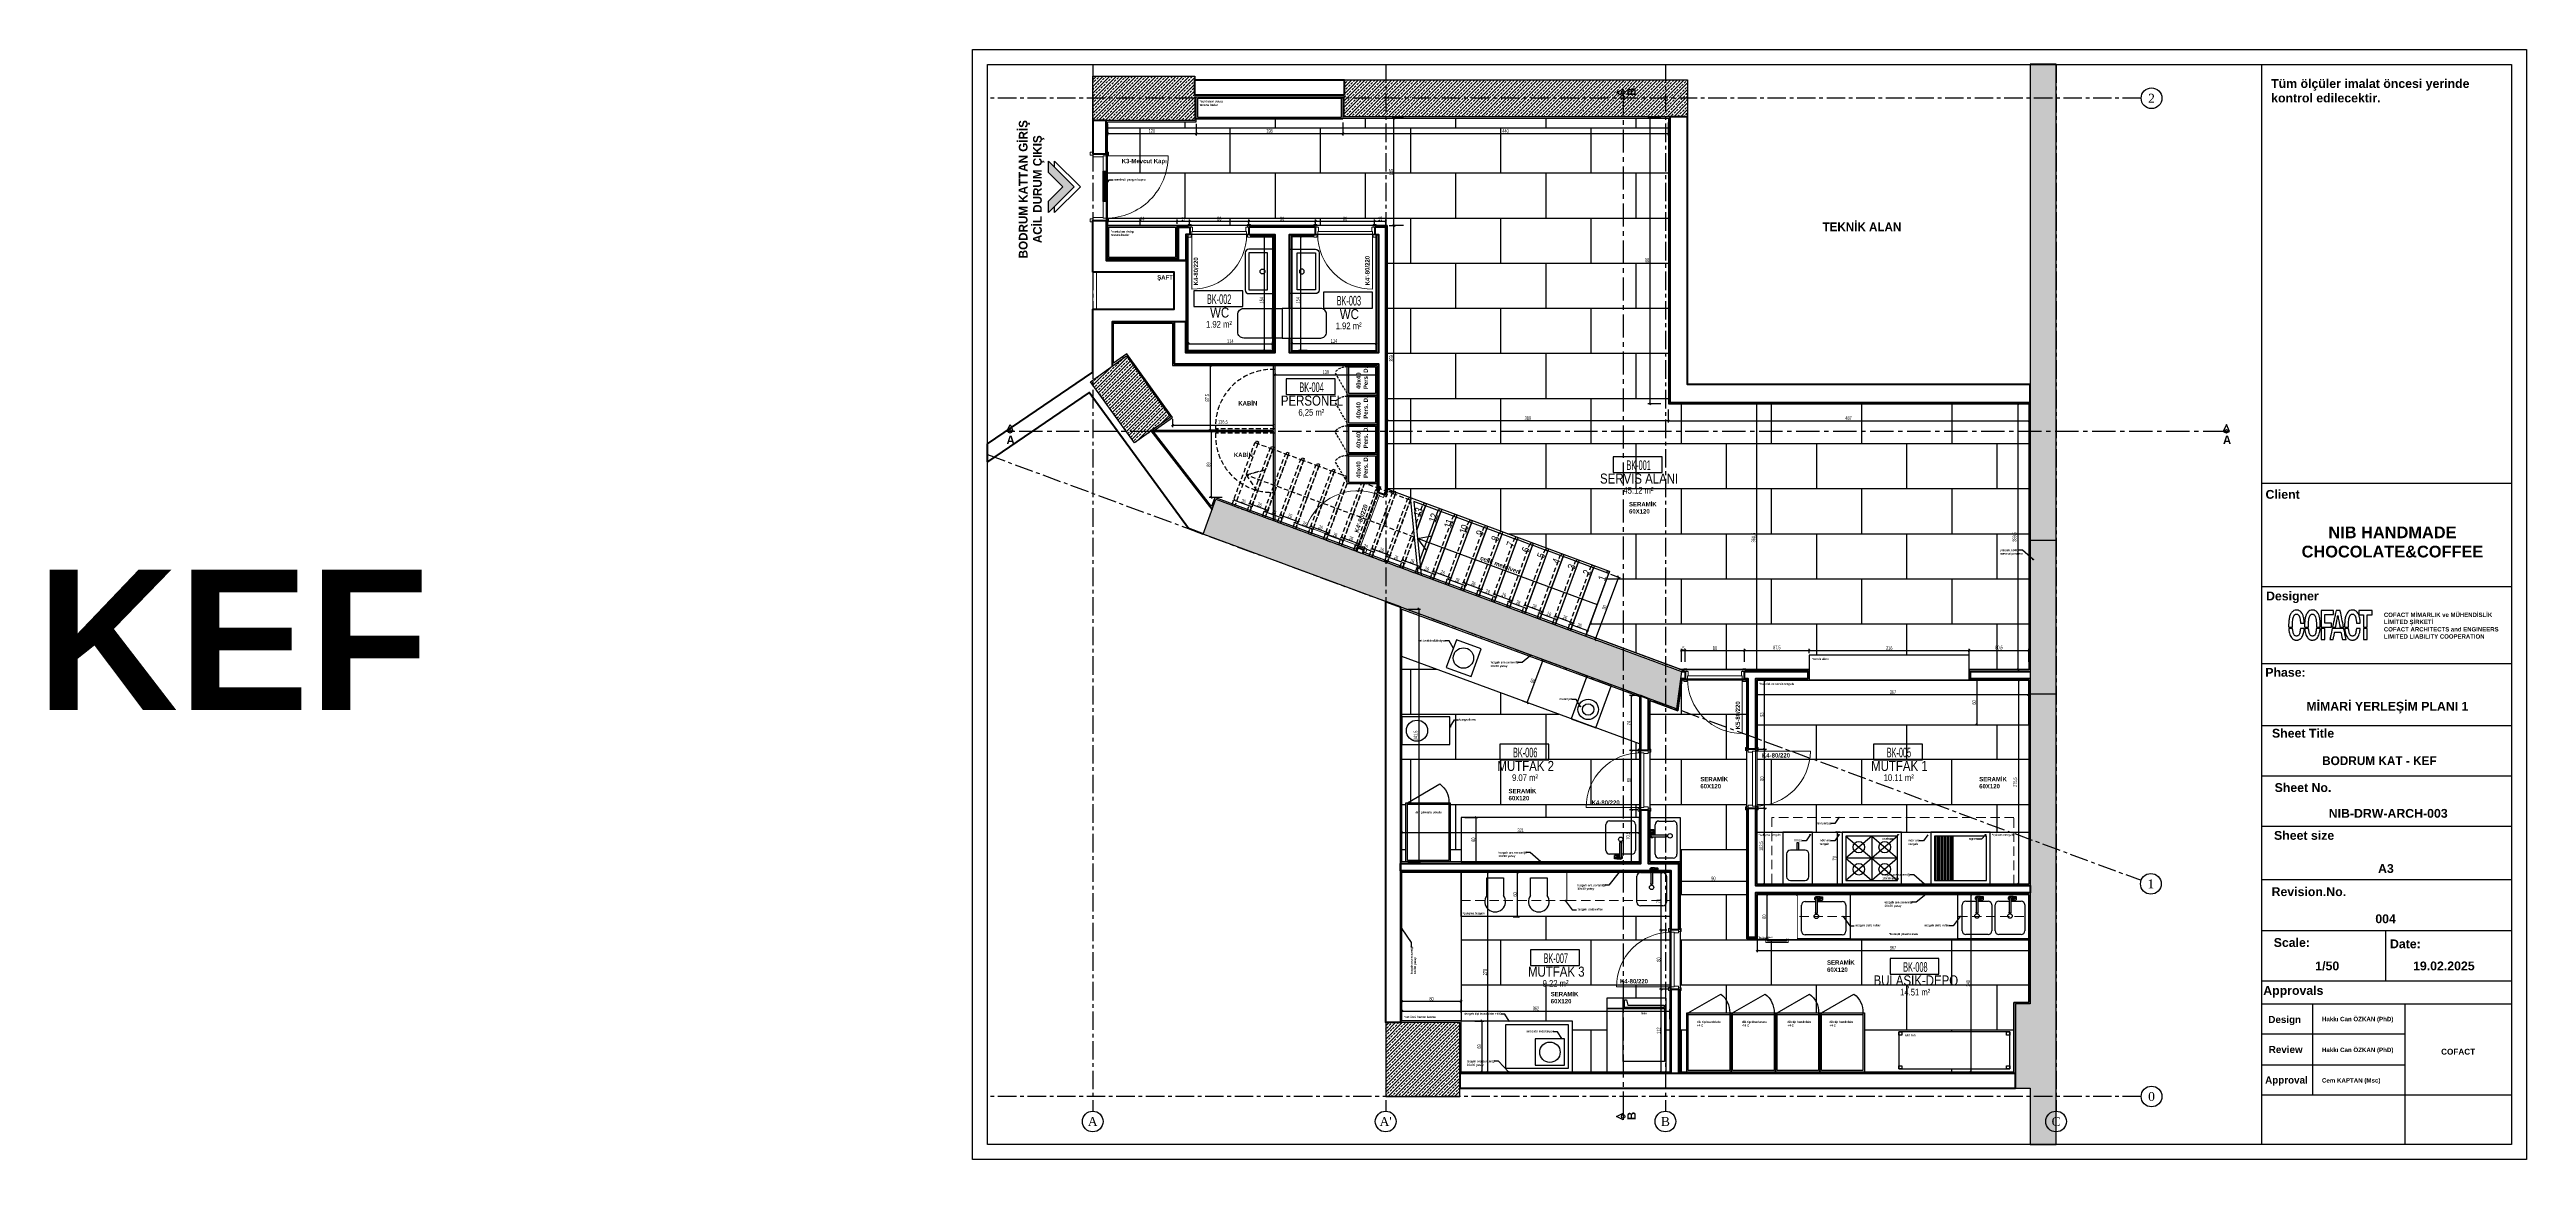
# Model space of a CAD drawing. Header units: millimetres. Extents: x 933584 to 974011, y 4545988 to 4553664.
# Drawn here: x 937554 to 940902, y 4548355 to 4549855 of the extents above; entities that cross this region are included whole.
import ezdxf
from ezdxf.enums import TextEntityAlignment as Align

# ---------------------------------------------------------------- set-up
doc = ezdxf.new("R2010")
doc.units = ezdxf.units.MM
doc.set_wipeout_variables(frame=1)
doc.header["$PDMODE"] = 35
for name, pattern in [('568_AVN_KES_01$0$HIDDEN', [0.375, 0.25, -0.125]), ('CENTER', [2, 1.25, -0.25, 0.25, -0.25]), ('DOT2', [3.175, 0, -3.175]), ('HIDDEN', [9.525, 6.35, -3.175]), ('HIDDENX2', [19.05, 12.7, -6.35])]:
    doc.linetypes.add(name, pattern=pattern)
doc.layers.get('0').update_dxf_attribs({"color": 255})
doc.layers.get('Defpoints').update_dxf_attribs({"color": 8})
for name, color, linetype in [('0-CSX-CXS_20', 14, 'CENTER'), ('0-DMS-50', 143, 'Continuous'), ('0-EST-MEA', 10, 'Continuous'), ('0-HSL-HTC', 253, 'Continuous'), ('0-HSL-HTC_200', 1, 'Continuous'), ('0-HSL-SLD', 252, 'Continuous'), ('0-LNS-SLN', 6, 'Continuous'), ('0-LNS-SPL', 13, '568_AVN_KES_01$0$HIDDEN'), ('0-LNS-VLF', 11, 'Continuous'), ('0-TXT-NRS', 6, 'Continuous'), ('0-TXT-NXS', 7, 'Continuous'), ('0-TXT-PBX', 6, 'Continuous'), ('0-TXT-PTX_50', 8, 'Continuous'), ('0-TXT-XBX_20', 3, 'Continuous'), ('2-SPS-RCN', 2, 'Continuous'), ('7-DCR-FRN', 8, 'Continuous'), ('8-KBT-KEQ', 4, 'Continuous')]:
    doc.layers.add(name, color=color, linetype=linetype)
for name, color, linetype, lineweight in [('2-SPS-IBW', 5, 'Continuous', 40), ('3-OPN-WDR', 4, 'Continuous', 18), ('WNG-02-METAL', 71, 'Continuous', 15), ('WNG-08-WIREDUCT', 120, 'Continuous', 15)]:
    doc.layers.add(name, color=color, linetype=linetype, lineweight=lineweight)
doc.styles.add('139_UYG_PLN$0$Dumankaya_fikirtepe_VAZIYET_PLANI$0$Standard', font='arial.ttf')
doc.styles.add('Century Gothic_B_3', font='GOTHICB.TTF', dxfattribs={"height": 4})
doc.styles.add('dim_romans_50', font='swissl.ttf', dxfattribs={"width": 0.6, "height": 5})
doc.styles.add('MAHAL YAZISI', font='ARIALN.TTF', dxfattribs={"width": 0.8})
doc.styles.get("Standard").update_dxf_attribs({"font": 'times.ttf'})
doc.dimstyles.new('ONK_dim 1_50', dxfattribs={"dimscale": 5, "dimtxt": 4, "dimasz": 0.5, "dimexe": 0.5, "dimexo": 0.5, "dimgap": 0.2, "dimtad": 1, "dimdec": 1, "dimrnd": 0.5, "dimzin": 9, "dimtxsty": 'dim_romans_50', "dimblk": 'OBLIQUE', "dimcen": 1, "dimclre": 256, "dimclrt": 256, "dimazin": 2, "dimtfac": 1, "dimtdec": 1, "dimtix": 1, "dimtmove": 2, "dimatfit": 3, "dimldrblk": 'OBLIQUE', "dimfxl": 3, "dimfxlon": 1, "dimarcsym": 0})
pattern_1 = [(45, (935939.6384, 4550274.5564), (-4.490128, 4.490128), []), (45, (935944.1285, 4550274.5564), (-4.490128, 4.490128), [3.175, -1.5875])]

msp = doc.modelspace()

# ---------------------------------------------------------------- texts
at = {"color": 0, "attachment_point": 1, "line_spacing_factor": 0.984502, "style": 'Century Gothic_B_3'}
for s, insert, char_height, width in [('\\pxql;{\\fArial|b1|i0|c0|p34;Tüm ölçüler imalat öncesi yerinde kontrol edilecektir.}', (940556.49, 4549815.43), 11.9034, 324.3298), ('\\pxqr;{\\fArial|b1|i0|c0|p34;Client}', (940006.94, 4549260.21), 11.9034, 588.1338), ('\\pxqc;{\\fArial|b1|i0|c0|p34;NIB HANDMADE CHOCOLATE&COFFEE}', (940556.95, 4549210.81), 15.8192, 326.8702), ('\\pxi-2,l3,qc,t3;{\\fArial|b1|i0|c0|p34;KEF}', (935745.41, 4549152.65), 189.8307, 3922.4425), ('\\pxqr;{\\fArial|b1|i0|c0|p34;Designer}', (940032.61, 4549122.88), 11.9034, 588.1338), ('{\\fFranklin Gothic Medium|b1|i0|c162|p34;COFACT MİMARLIK ve MÜHENDİSLİK}\\P{\\fFranklin Gothic Medium|b1|i0|c162|p34;LİMİTED ŞİRKETİ}', (940708.81, 4549094.41), 5.8729, 228.8091), ('\\pxql;{\\fFranklin Gothic Book|b1|i0|c162|p34;COFACT ARCHITECTS and ENGINEERS\\PLIMITED LIABILITY COOPERATION}', (940708.81, 4549074.82), 5.8729, 228.8091), ('\\pxqr;{\\fArial|b1|i0|c0|p34;Phase:}', (940014.95, 4549019.69), 11.9034, 588.1338), ('\\pxqr;{\\fArial|b1|i0|c0|p34;MİMARİ YERLEŞİM PLANI 1}', (940234.86, 4548973.85), 11.9034, 588.1338), ('\\pxqr;{\\fArial|b1|i0|c0|p34;Sheet Title}', (940053.5, 4548937.39), 11.9034, 588.1338), ('\\pxi-2,l3,qr,t3;BODRUM KAT - KEF', (940191.95, 4548900.25), 11.9034, 588.1338), ('\\pxqr;{\\fArial|b1|i0|c0|p34;Sheet No.}', (940049.71, 4548863.96), 11.9034, 588.1338), ('\\pxqr;{\\fArial|b1|i0|c0|p34;NIB-DRW-ARCH-003}', (940206.86, 4548829.11), 11.9034, 588.1338), ('\\pxqr;{\\fArial|b1|i0|c0|p34;Sheet size}', (940053.55, 4548799.31), 11.9034, 588.1338), ('\\pxqr;{\\fArial|b1|i0|c0|p34;A3}', (940134.05, 4548754.51), 11.9034, 588.1338), ('\\pxqr;{\\fArial|b1|i0|c0|p34;Revision.No.}', (940069.66, 4548723.23), 11.9034, 588.1338), ('\\pxqr;{\\fArial|b1|i0|c0|p34;00\\fArial|b1|i0|c162|p34;4}', (940136.86, 4548686.59), 11.9034, 588.1338), ('\\pxqr;{\\fArial|b1|i0|c0|p34;Scale:}', (940020.78, 4548654.54), 11.9034, 588.1338), ('\\pxqr;{\\fArial|b1|i0|c0|p34;Date:}', (940170.5, 4548652.75), 11.9034, 588.1338), ('\\pxqr;{\\fArial|b1|i0|c0|p34;1/50}', (940060.32, 4548622.92), 11.9034, 588.1338), ('\\pxqr;{\\fArial|b1|i0|c162|p34;19\\fArial|b1|i0|c0|p34;.02.202\\fArial|b1|i0|c162|p34;5}', (940243.34, 4548622.92), 11.9034, 588.1338), ('\\pxqr;{\\fArial|b1|i0|c0|p34;Approvals}', (940039, 4548589.77), 11.9034, 588.1338), ('\\pxqr;{\\fArial|b1|i0|c0|p34;Design}', (940008.8, 4548549.34), 9.5085, 588.1338), ('{\\fArial|b1|i0|c0|p34;\\W9.71336;   }{\\fArial|b1|i0|c0|p34;Hakkı Can ÖZKAN (PhD)}', (940557.83, 4548548.17), 5.9517, 163.4351), ('\\pxqr;{\\fArial|b1|i0|c0|p34;Review}', (940010.87, 4548508.82), 9.5085, 588.1338), ('{\\fArial|b1|i0|c0|p34;\\W9.71336;   }{\\fArial|b1|i0|c0|p34;Hakkı Can ÖZKAN (PhD)}', (940557.83, 4548506.45), 5.9517, 163.4351), ('\\pxqc;{\\fArial|b1|i0|c0|p34;COFACT}', (940645.73, 4548504.97), 7.9096, 326.8702), ('\\pxqr;{\\fArial|b1|i0|c0|p34;Approval}', (940017.77, 4548467.54), 9.5085, 588.1338), ('{\\W9.71336;\\fArial|b1|i0|c0|p34;   \\W1;Cem KAPTAN (Msc)}', (940557.83, 4548465.25), 5.9517, 163.4351)]:
    msp.add_mtext(s, dxfattribs=dict(at, insert=insert, char_height=char_height, width=width))
at = {"linetype": 'HIDDEN', "ltscale": 0.5, "char_height": 2.9364, "width": 95.455, "attachment_point": 1, "line_spacing_factor": 0.984502, "style": 'Century Gothic_B_3'}
for insert in [(939108.39, 4549786.77), (938988.54, 4549611.01)]:
    msp.add_mtext('{\\fFranklin Gothic Book|b1|i0|c162|p34;*suntalam dolap\\Ptavana kadar}', dxfattribs=dict(at, insert=insert))
at = {"layer": '0-LNS-VLF', "linetype": 'HIDDEN', "ltscale": 0.5, "char_height": 2.9364, "attachment_point": 1, "line_spacing_factor": 0.984502, "style": 'Century Gothic_B_3'}
for s, insert, width in [('\\pxql;{\\fFranklin Gothic Book|b1|i0|c162|p34;menfezli yangın kapısı}', (938992.64, 4549681.17), 95.455), ('\\pxql;{\\fFranklin Gothic Book|b1|i0|c162|p34;yüksek kotta \\Pmevcut pencere}', (940190.06, 4549180.4), 95.455), ('\\pxql;{\\fFranklin Gothic Book|b1|i0|c162|p34;set üstü indüksiyon}', (939403.41, 4549058.14), 95.455), ('\\pxql;{\\fFranklin Gothic Book|b1|i0|c162|p34;tezgah ara seramiği\\P10x30 yatay}', (939501.64, 4549028.63), 95.455), ('\\pxql;{\\fFranklin Gothic Book|b1|i0|c162|p34;melanjör}', (939594.66, 4548979.1), 95.455), ('\\pxql;{\\fFranklin Gothic Book|b1|i0|c162|p34;temperleme}', (939459.26, 4548951.52), 95.455), ('\\pxql;{\\fFranklin Gothic Book|b1|i0|c162|p34;dik çikolata dolabı\\P}', (939400.25, 4548825.94), 95.455), ('\\pxql;{\\fFranklin Gothic Book|b1|i0|c162|p34;fritöz}', (939912.14, 4548788.12), 95.455), ('\\pxql;{\\fFranklin Gothic Book|b1|i0|c162|p34;davlumbaz}', (939941.16, 4548811.22), 95.455), ('\\pxql;{\\fFranklin Gothic Book|b1|i0|c162|p34;nötr ara\\Ptezgah}', (939946.4, 4548788.12), 95.455), ('\\pxql;{\\fFranklin Gothic Book|b1|i0|c162|p34;ocak}', (940030.67, 4548790.35), 95.455), ('\\pxql;{\\fFranklin Gothic Book|b1|i0|c162|p34;nötr ara\\Ptezgah}', (940066.4, 4548788.12), 95.455), ('\\pxql;{\\fFranklin Gothic Book|b1|i0|c162|p34;ızgara}', (940148.02, 4548790.35), 95.455), ('\\pxql;{\\fFranklin Gothic Book|b1|i0|c162|p34;tezgah ara seramiği\\P10x30 yatay}', (939512.29, 4548771.73), 95.455), ('\\pxql;{\\fFranklin Gothic Book|b1|i0|c162|p34;tezgah ara seramiği\\P10x30 yatay}', (939618.91, 4548727.59), 95.455), ('\\pxql;{\\fFranklin Gothic Book|b1|i0|c162|p34;tezgah ara seramiği\\P10x30 yatay}', (940030.96, 4548741.66), 95.455), ('\\pxql;{\\fFranklin Gothic Book|b1|i0|c162|p34;tezgah üstü raflar}', (939619.36, 4548694.88), 95.455), ('\\pxql;{\\fFranklin Gothic Book|b1|i0|c162|p34;tezgah ara seramiği\\P10x30 yatay}', (940034.01, 4548704.48), 95.455), ('\\pxql;{\\fFranklin Gothic Book|b1|i0|c162|p34;tezgah üstü raflar}', (939994.78, 4548673.21), 95.455), ('\\pxql;{\\fFranklin Gothic Book|b1|i0|c162|p34;tezgah üstü raflar}', (940088.06, 4548673.21), 95.455), ('\\pxql;{\\fFranklin Gothic Book|b1|i0|c162|p34;tezgah tipi buzdolabı +4 C}', (939466.39, 4548553.83), 95.455), ('\\pxql;{\\fFranklin Gothic Book|b1|i0|c162|p34;fırın}', (939705.19, 4548554.28), 99.455), ('\\pxql;{\\fFranklin Gothic Book|b1|i0|c162|p34;set üstü indüksiyon}', (939549.89, 4548530.03), 95.455), ('\\pxql;{\\fFranklin Gothic Book|b1|i0|c162|p34;dik tip buzdolabı\\P+4 C}', (939780.36, 4548542.86), 95.455), ('\\pxql;{\\fFranklin Gothic Book|b1|i0|c162|p34;dik tip dondurucu\\P-18 C}', (939841.21, 4548542.86), 95.455), ('\\pxql;{\\fFranklin Gothic Book|b1|i0|c162|p34;dik tip buzdolabı\\P+4 C}', (939902.74, 4548542.86), 95.455), ('\\pxql;{\\fFranklin Gothic Book|b1|i0|c162|p34;dik tip buzdolabı\\P+4 C}', (939959.51, 4548542.86), 95.455), ('\\pxql;{\\fFranklin Gothic Book|b1|i0|c162|p34;istif rafı}', (940061.23, 4548524.93), 95.455), ('\\pxql;{\\fFranklin Gothic Book|b1|i0|c162|p34;tezgah ara seramiği\\P10x30 yatay}', (939469.46, 4548489.59), 95.455)]:
    msp.add_mtext(s, dxfattribs=dict(at, insert=insert, width=width))
at = {"layer": '0-LNS-VLF', "linetype": 'HIDDEN', "ltscale": 0.5, "insert": (939393.22, 4548605.87), "char_height": 2.9364, "width": 95.455, "attachment_point": 1, "rotation": 90, "line_spacing_factor": 0.984502, "style": 'Century Gothic_B_3'}
msp.add_mtext('\\pxql;{\\fFranklin Gothic Book|b1|i0|c162|p34;tezgah ara seramiği\\P10x30 yatay}', dxfattribs=at)
at = {"layer": '0-TXT-NXS', "char_height": 10, "attachment_point": 3, "rotation": 69.8726, "style": '139_UYG_PLN$0$Dumankaya_fikirtepe_VAZIYET_PLANI$0$Standard'}
for s, insert in [('{\\T0.8;\\fArial Narrow|b0|i0|c162|p34;13}', (939400.67, 4549236.52, 1.23)), ('{\\T0.8;\\fArial Narrow|b0|i0|c162|p34;12}', (939421.31, 4549228.9, 1.23)), ('{\\T0.8;\\fArial Narrow|b0|i0|c162|p34;11}', (939441.94, 4549221.27, 1.23)), ('{\\T0.8;\\fArial Narrow|b0|i0|c162|p34;10}', (939462.58, 4549213.64, 1.23)), ('{\\T0.8;\\fArial Narrow|b0|i0|c162|p34;9}', (939483.22, 4549206.02, 1.23)), ('{\\T0.8;\\fArial Narrow|b0|i0|c162|p34;8}', (939503.85, 4549198.39, 1.23)), ('{\\T0.8;\\fArial Narrow|b0|i0|c162|p34;7}', (939524.49, 4549190.77, 1.23)), ('{\\T0.8;\\fArial Narrow|b0|i0|c162|p34;6}', (939545.12, 4549183.14, 1.23)), ('{\\T0.8;\\fArial Narrow|b0|i0|c162|p34;5}', (939565.76, 4549175.51, 1.23)), ('{\\T0.8;\\fArial Narrow|b0|i0|c162|p34;4}', (939586.4, 4549167.89, 1.23)), ('{\\T0.8;\\fArial Narrow|b0|i0|c162|p34;3}', (939607.03, 4549160.26, 1.23)), ('{\\T0.8;\\fArial Narrow|b0|i0|c162|p34;2}', (939627.67, 4549152.64, 1.23)), ('{\\T0.8;\\fArial Narrow|b0|i0|c162|p34;1}', (939648.3, 4549145.01, 1.23))]:
    msp.add_mtext_dynamic_manual_height_columns(s, width=10, gutter_width=12.5, heights=[0], dxfattribs=dict(at, insert=insert))
at = {"layer": '0-TXT-XBX_20', "attachment_point": 1, "line_spacing_factor": 0.984502, "style": 'Century Gothic_B_3'}
for s, insert, char_height, width, rotation in [('\\pxqc;{\\fFranklin Gothic Book|b1|i0|c162|p34;BODRUM KATTAN GİRİŞ\\PACİL DURUM ÇIKIŞ}', (938864.05, 4549437.83), 11.7458, 457.6183, 90), ("\\pxql;{\\fFranklin Gothic Book|b1|i0|c162|p34;K4'-80/220}", (939317.36, 4549203.8), 5.8729, 228.8091, 71.11244), ('\\pxql;{\\fFranklin Gothic Book|b1|i0|c162|p34;K5-80/220}', (939832.77, 4548936.7), 5.8729, 228.8091, 90)]:
    msp.add_mtext(s, dxfattribs=dict(at, insert=insert, char_height=char_height, width=width, rotation=rotation))
for s, insert, char_height, width in [('\\pxql;{\\fFranklin Gothic Book|b1|i0|c162|p34;K3-Mevcut Kapı}', (939003.13, 4549707.68), 5.8729, 228.8091), ('{\\fFranklin Gothic Book|b1|i0|c162|p34;TEKNİK ALAN}', (939950.2, 4549621.66), 11.7458, 457.6183), ('\\pxql;{\\fFranklin Gothic Book|b1|i0|c162|p34;ŞAFT}', (939051.04, 4549550.44), 5.8729, 228.8091), ('\\pxql;{\\fFranklin Gothic Book|b1|i0|c162|p34;K4-80/220}', (939868.35, 4548904.47), 5.8729, 228.8091), ('\\pxql;{\\fFranklin Gothic Book|b1|i0|c162|p34;K4-80/220}', (939638.17, 4548840.67), 5.8729, 228.8091), ('\\pxql;{\\fFranklin Gothic Book|b1|i0|c162|p34;K4-80/220}', (939676.42, 4548599.19), 5.8729, 228.8091)]:
    msp.add_mtext(s, dxfattribs=dict(at, insert=insert, char_height=char_height, width=width))
at = {"layer": '0-TXT-XBX_20', "color": 0, "char_height": 5.8729, "attachment_point": 1, "line_spacing_factor": 0.984502, "style": 'Century Gothic_B_3'}
for s, insert, width in [('{\\fFranklin Gothic Book|b1|i0|c162|p34;KABİN}', (939160.67, 4549380.21), 233.8091), ('{\\fFranklin Gothic Book|b1|i0|c162|p34;KABİN}', (939154.6, 4549310.47), 233.8091), ('\\pxql;{\\fFranklin Gothic Book|b1|i0|c162|p34;SERAMİK \\P60X120}', (939785.08, 4548872.35), 228.8091), ('\\pxql;{\\fFranklin Gothic Book|b1|i0|c162|p34;SERAMİK \\P60X120}', (940161.95, 4548872.35), 228.8091), ('\\pxql;{\\fFranklin Gothic Book|b1|i0|c162|p34;SERAMİK \\P60X120}', (939956.32, 4548624.44), 228.8091)]:
    msp.add_mtext(s, dxfattribs=dict(at, insert=insert, width=width))
at = {"layer": '0-TXT-XBX_20', "color": 0, "attachment_point": 1, "line_spacing_factor": 0.984502, "style": 'Century Gothic_B_3'}
for s, insert, char_height, width, rotation in [('\\pxql;{\\fFranklin Gothic Book|b1|i0|c162|p34;çelik merdiven}', (939489.01, 4549171.46), 5.8729, 228.8091, 339.71819), ('{\\fFranklin Gothic Book|b1|i0|c162|p34;*servis alanı}', (939935.65, 4549033.3), 2.819, 124.8284, 0), ('{\\fFranklin Gothic Book|b1|i0|c162|p34;*hazırlık ve servis tezgahı}', (939864.73, 4548999.59), 2.819, 94.8284, 0), ('{\\fFranklin Gothic Book|b1|i0|c162|p34;*çalışma tezgahı}', (939863.77, 4548795.61), 2.819, 94.8284, 0), ('{\\fFranklin Gothic Book|b1|i0|c162|p34;*çalışma tezgahı}', (940179.31, 4548795.61), 2.819, 94.8284, 0), ('{\\fFranklin Gothic Book|b1|i0|c162|p34;*çalışma tezgahı}', (939463.63, 4548689.43), 2.819, 94.8284, 0), ('{\\fFranklin Gothic Book|b1|i0|c162|p34;*bulaşık yıkama alanı}', (940040.25, 4548661.45), 2.819, 94.8284, 0), ('{\\fFranklin Gothic Book|b1|i0|c162|p34;*set üstü hamur kesme}', (939384.7, 4548549.5), 2.819, 94.8284, 0)]:
    msp.add_mtext(s, dxfattribs=dict(at, insert=insert, char_height=char_height, width=width, rotation=rotation))

# ---------------------------------------------------------------- blocks, each defined once
blk = doc.blocks.new('kapı_multi2')
at = {"color": 8}
blk.add_lwpolyline([(3, 0), (3, 84, -0.414214), (87, 0, -1)], format="xyb", dxfattribs=at)
for points in [[(2, 3.5), (-2, 3.5), (-2, 0), (2, 0)], [(0, -18), (4, -18), (4, -4), (3, -4), (3, 0), (0, 0)], [(87, -4), (87, 0), (3, 0), (3, -4)], [(90, -18), (86, -18), (86, -4), (87, -4), (87, 0), (90, 0)], [(88, 3.5), (92, 3.5), (92, 0), (88, 0)], [(2, -21.5), (-2, -21.5), (-2, -18), (2, -18)], [(88, -21.5), (92, -21.5), (92, -18), (88, -18)]]:
    blk.add_lwpolyline(points, close=True)
blk = doc.blocks.new('DBXDB')
blk.add_lwpolyline([(939906.2, 4549896.9), (939906.2, 4549851.9)])
at = {"layer": '2-SPS-IBW'}
for points in [[(940246.2, 4549930.9), (940044.2, 4549930.9), (940044.2, 4549951.9), (940246.2, 4549951.9)], [(940322.2, 4549239.5), (940322.2, 4548677.9), (940302.2, 4548677.9), (940302.2, 4549246.9)], [(941153.2, 4548608.9), (941153.2, 4548608.9), (941153.2, 4548608.9), (940402.2, 4548608.9), (940402.2, 4548588.9), (941153.2, 4548588.9), (941153.2, 4548608.9)]]:
    blk.add_lwpolyline(points, close=True, dxfattribs=at)
for points in [[(939906.2, 4549851.9), (939924.2, 4549851.9), (939924.2, 4549896.9), (939906.2, 4549896.9), (939906.2, 4549851.9)], [(940686.2, 4549901.9), (940686.2, 4549515.9), (941173.2, 4549515.9), (941173.2, 4549539.9), (940710.2, 4549539.9), (940710.2, 4549901.9), (940686.2, 4549901.9)], [(939906.2, 4549691.9), (939906.2, 4549761.9), (939924.2, 4549761.9), (939924.2, 4549707.8), (940032.3, 4549707.8), (940032.3, 4549624.8), (939932.3, 4549624.8), (939932.3, 4549564.8)], [(940055.3, 4549338), (940035.6, 4549345.3), (939901.6, 4549529.4), (939763.8, 4549435.6), (939763.8, 4549459.8), (939906.2, 4549556.6), (939906.2, 4549641.9), (940016.2, 4549641.9), (940016.2, 4549691.9), (939906.2, 4549691.9)], [(940067.5, 4549371.1), (940067.5, 4549371.1), (939985.2, 4549477.3)]]:
    blk.add_lwpolyline(points, dxfattribs=at)
at = {"layer": '3-OPN-WDR'}
blk.add_lwpolyline([(939911.2, 4549691.9), (939906.2, 4549691.9), (939906.2, 4549641.9), (939911.2, 4549641.9)], close=True, dxfattribs=at)
at = {"layer": '3-OPN-WDR', "extrusion": (0, 0, -1), "xscale": -1, "zscale": -1, "rotation": 89.99999999999973}
blk.add_blockref('kapı_multi2', (-939924.2, 4549851.9), dxfattribs=at)
blk = doc.blocks.new('kapı_multi1')
at = {"color": 8}
blk.add_lwpolyline([(3, 0), (3, 74, -0.414214), (77, 0, -1)], format="xyb", dxfattribs=at)
for points in [[(2, 3.5), (-2, 3.5), (-2, 0), (2, 0)], [(0, -10), (4, -10), (4, -4), (3, -4), (3, 0), (0, 0)], [(77, -4), (77, 0), (3, 0), (3, -4)], [(80, -10), (76, -10), (76, -4), (77, -4), (77, 0), (80, 0)], [(78, 3.5), (82, 3.5), (82, 0), (78, 0)], [(2, -13.5), (-2, -13.5), (-2, -10), (2, -10)], [(78, -13.5), (82, -13.5), (82, -10), (78, -10)]]:
    blk.add_lwpolyline(points, close=True)
blk = doc.blocks.new('MAHAL_KODU')
at = {"layer": '0-TXT-PTX_50'}
blk.add_attdef('ALAN', text='', height=0.2, dxfattribs=at).set_placement((0, -0.95), align=Align.MIDDLE_CENTER)
at = {"linetype": 'DOT2', "ltscale": 10000}
blk.add_wipeout([(-0.748, 0.049), (0.721, 0.049), (0.722, -0.423), (-0.752, -0.425)], dxfattribs=at)
at = {"layer": '0-TXT-PBX'}
blk.add_lwpolyline([(-0.748, -0.422), (0.721, -0.422), (0.721, 0.049), (-0.748, 0.049)], close=True, dxfattribs=at)
at = {"layer": '0-TXT-PTX_50'}
for tag, p in [('MAHAL_KODU', (0, -0.2)), ('MEKAN_ADI', (0, -0.65))]:
    blk.add_attdef(tag, text='', height=0.3, dxfattribs=at).set_placement(p, align=Align.MIDDLE_CENTER)
blk = doc.blocks.new('aksno_20')
at = {"layer": '0-TXT-XBX_20'}
blk.add_circle((0, 0), 7, dxfattribs=at)
blk.add_attdef('AKSNO', text='', height=6).set_placement((0, 0), align=Align.MIDDLE_CENTER)
blk = doc.blocks.new('ZVBXCB')
at = {"layer": '0-CSX-CXS_20', "ltscale": 20}
for p, q in [((933780.8, 4549789.6), (932221.5, 4549789.6)), ((933780.8, 4548440.5), (932221.5, 4548440.5))]:
    blk.add_line(p, q, dxfattribs=at)
for points in [[(932363.9, 4549835.4), (932363.9, 4548420.7)], [(932759.9, 4549835.4), (932759.9, 4548420.7)], [(933137.9, 4549835.4), (933137.9, 4548420.7)], [(933665.8, 4549835.4), (933665.8, 4548420.7)], [(932221.5, 4549308.2), (933780.8, 4548732.7)]]:
    blk.add_lwpolyline(points, dxfattribs=at)
at = {"layer": '0-TXT-XBX_20'}
ref = blk.add_blockref('aksno_20', (933794.8, 4549789.6), dxfattribs=dict(at, xscale=2, yscale=2, zscale=2))
ref.add_attrib('AKSNO', '2', dxfattribs={"color": 7, "height": 12}).set_placement((933794.8, 4549789.6), align=Align.MIDDLE_CENTER)
ref = blk.add_blockref('aksno_20', (933793.9, 4548727.9), dxfattribs=dict(at, xscale=2, yscale=2, zscale=2))
ref.add_attrib('AKSNO', '1', dxfattribs={"color": 7, "height": 12}).set_placement((933793.9, 4548727.9), align=Align.MIDDLE_CENTER)
ref = blk.add_blockref('aksno_20', (933794.8, 4548440.5), dxfattribs=dict(at, xscale=2, yscale=2, zscale=2))
ref.add_attrib('AKSNO', '0', dxfattribs={"color": 7, "height": 12}).set_placement((933794.8, 4548440.5), align=Align.MIDDLE_CENTER)
ref = blk.add_blockref('aksno_20', (932363.9, 4548406.7), dxfattribs=dict(at, xscale=2, yscale=2, zscale=2))
ref.add_attrib('AKSNO', 'A', dxfattribs={"color": 7, "height": 12}).set_placement((932363.9, 4548406.7), align=Align.MIDDLE_CENTER)
ref = blk.add_blockref('aksno_20', (932759.8, 4548406.7), dxfattribs=dict(at, xscale=2, yscale=2, zscale=2))
ref.add_attrib('AKSNO', "A'", dxfattribs={"color": 7, "height": 12}).set_placement((932759.8, 4548406.7), align=Align.MIDDLE_CENTER)
ref = blk.add_blockref('aksno_20', (933137.9, 4548406.7), dxfattribs=dict(at, xscale=2, yscale=2, zscale=2))
ref.add_attrib('AKSNO', 'B', dxfattribs={"color": 7, "height": 12}).set_placement((933137.9, 4548406.7), align=Align.MIDDLE_CENTER)
ref = blk.add_blockref('aksno_20', (933665.8, 4548406.7), dxfattribs=dict(at, xscale=2, yscale=2, zscale=2))
ref.add_attrib('AKSNO', 'C', dxfattribs={"color": 7, "height": 12}).set_placement((933665.8, 4548406.7), align=Align.MIDDLE_CENTER)
blk = doc.blocks.new('dfgdsg')
at = {"linetype": 'DOT2', "ltscale": 10000}
blk.add_wipeout([(934104.9, 4549469.7), (934104.9, 4549409.7), (934069.9, 4549409.7), (934068.8, 4549409.7), (934068, 4549409.9), (934066.9, 4549410.5), (934066, 4549411.3), (934065.4, 4549412.2), (934065.1, 4549412.9), (934064.9, 4549413.8), (934064.9, 4549414.7), (934064.9, 4549464.7), (934065, 4549465.5), (934065.2, 4549466.4), (934065.5, 4549467.1), (934066, 4549467.9), (934066.6, 4549468.5), (934067.5, 4549469.1), (934068.4, 4549469.5), (934069.4, 4549469.7), (934069.9, 4549469.7)], dxfattribs=at)
at = {"layer": '8-KBT-KEQ'}
blk.add_lwpolyline([(934064.9, 4549464.7), (934064.9, 4549414.7, 0.414214), (934069.9, 4549409.7), (934104.9, 4549409.7), (934104.9, 4549469.7), (934069.9, 4549469.7, 0.414214)], format="xyb", close=True, dxfattribs=at)
blk.add_lwpolyline([(934069.9, 4549464.7), (934069.9, 4549414.7), (934094.9, 4549414.7), (934094.9, 4549464.7)], close=True, dxfattribs=at)
blk.add_circle((934088.4, 4549439.7), 3.3, dxfattribs=at)
blk = doc.blocks.new('FDSVBDVBDZVB')
at = {"layer": '0-HSL-HTC_200'}
h = blk.add_hatch(dxfattribs=at)
h.set_pattern_fill('ANSI33', color=256)
h.set_pattern_definition(pattern_1)
h.paths.add_polyline_path([(939906.2, 4549956.9), (940044.2, 4549956.9), (940044.2, 4549896.9), (939906.2, 4549896.9)])
h = blk.add_hatch(dxfattribs=at)
h.set_pattern_fill('ANSI33', color=256)
h.set_pattern_definition([(45, (935941.6384, 4550274.5564), (-4.490128, 4.490128), []), (45, (935946.1285, 4550274.5564), (-4.490128, 4.490128), [3.175, -1.5875])])
h.paths.add_polyline_path([(941208.2, 4549972.8), (941173.2, 4549972.8), (941173.2, 4548702.9), (941153.2, 4548702.9), (941153.2, 4548588.9), (941173.2, 4548588.9), (941173.2, 4548512.8), (941208.2, 4548512.8)])
h = blk.add_hatch(dxfattribs=at)
h.set_pattern_fill('ANSI33', color=256)
h.set_pattern_definition(pattern_1)
h.paths.add_polyline_path([(940246.2, 4549951.9), (940710.2, 4549951.9), (940710.2, 4549901.9), (940246.2, 4549901.9)])
h = blk.add_hatch(dxfattribs=at)
h.set_pattern_fill('ANSI33', color=256)
h.set_pattern_definition(pattern_1)
h.paths.add_polyline_path([(939951.8, 4549578.9), (940011.2, 4549496), (939962.9, 4549461.3), (939903.1, 4549543.8)])
h = blk.add_hatch(dxfattribs=at)
h.set_pattern_fill('ANSI33', color=256)
h.set_pattern_definition(pattern_1)
h.paths.add_polyline_path([(940055.3, 4549338), (940072.6, 4549384.9), (940702, 4549152.3), (940695.2, 4549101.8)])
h = blk.add_hatch(dxfattribs=at)
h.set_pattern_fill('ANSI33', color=256)
h.set_pattern_definition([(45, (935944.3535, 4550275.225), (-4.490128, 4.490128), []), (45, (935948.8436, 4550275.225), (-4.490128, 4.490128), [3.175, -1.5875])])
h.paths.add_polyline_path([(940402.2, 4548677.9), (940302.2, 4548677.9), (940302.2, 4548577.9), (940402.2, 4548577.9)])
at = {"layer": '2-SPS-RCN'}
for points in [[(939906.2, 4549956.9), (940044.2, 4549956.9), (940044.2, 4549896.9), (939906.2, 4549896.9)], [(941208.2, 4549972.8), (941173.2, 4549972.8), (941173.2, 4548702.9), (941153.2, 4548702.9), (941153.2, 4548588.9), (941173.2, 4548588.9), (941173.2, 4548512.8), (941208.2, 4548512.8)], [(940246.2, 4549951.9), (940710.2, 4549951.9), (940710.2, 4549901.9), (940246.2, 4549901.9)], [(939951.8, 4549578.9), (940011.2, 4549496), (939962.9, 4549461.3), (939903.1, 4549543.8)], [(940402.2, 4548677.9), (940302.2, 4548677.9), (940302.2, 4548577.9), (940402.2, 4548577.9)]]:
    blk.add_lwpolyline(points, close=True, dxfattribs=at)
blk.add_lwpolyline([(940055.3, 4549338), (940072.6, 4549384.9), (940702, 4549152.3), (940695.2, 4549101.8), (940055.3, 4549338)], dxfattribs=at)
blk = doc.blocks.new('fdbxcbxb')
at = {"layer": '0-LNS-SLN', "linetype": 'HIDDEN'}
blk.add_lwpolyline([(936147.2, 4550487.5), (936178.4, 4550571.9)], dxfattribs=at)
at = {"layer": '0-LNS-SLN'}
blk.add_lwpolyline([(936150.9, 4550486.1), (936171.6, 4550478.5), (936202.8, 4550562.9), (936182.1, 4550570.6)], close=True, dxfattribs=at)
for points in [[(936182.1, 4550570.6), (936178.4, 4550571.9)], [(936150.9, 4550486.1), (936147.2, 4550487.5)]]:
    blk.add_lwpolyline(points, dxfattribs=at)
blk = doc.blocks.new('sdbdsfbs')
at = {"linetype": 'DOT2', "ltscale": 100000}
blk.add_wipeout([(934232.5, 4549375.5), (934192.5, 4549375.5), (934192.5, 4549375.5), (934192.5, 4549427.5), (934192.5, 4549427.5), (934192.6, 4549428.8), (934192.6, 4549428.8), (934192.7, 4549429.6), (934192.7, 4549429.6), (934193.2, 4549430.9), (934193.2, 4549430.9), (934194.2, 4549432.5), (934194.2, 4549432.5), (934195.5, 4549433.9), (934195.5, 4549433.9), (934196.8, 4549434.6), (934196.8, 4549434.6), (934198.3, 4549435.3), (934198.3, 4549435.3), (934199.7, 4549435.5), (934199.7, 4549435.5), (934200.5, 4549435.5), (934200.5, 4549435.5), (934224.5, 4549435.5), (934224.5, 4549435.5), (934225.2, 4549435.5), (934225.2, 4549435.5), (934226.3, 4549435.3), (934226.3, 4549435.3), (934227.7, 4549434.9), (934227.7, 4549434.9), (934229.9, 4549433.6), (934229.9, 4549433.6), (934231.5, 4549431.7), (934231.5, 4549431.7), (934232.4, 4549429.5), (934232.4, 4549429.5), (934232.6, 4549427.6), (934232.6, 4549427.6), (934232.5, 4549425.4), (934232.5, 4549425.4)], dxfattribs=at)
at = {"layer": '8-KBT-KEQ'}
blk.add_lwpolyline([(934192.5, 4549427.5), (934192.5, 4549375.5), (934232.5, 4549375.5), (934232.5, 4549427.5, 0.414214), (934224.5, 4549435.5), (934200.5, 4549435.5, 0.414214)], format="xyb", close=True, dxfattribs=at)
for points in [[(934232.5, 4549388.5), (934192.5, 4549388.5)], [(934232.5, 4549385.5), (934192.5, 4549385.5)]]:
    blk.add_lwpolyline(points, dxfattribs=at)
blk = doc.blocks.new('kapı_multi3')
at = {"color": 8}
blk.add_lwpolyline([(3, 0), (3, 74, -0.414214), (77, 0, -1)], format="xyb", dxfattribs=at)
for points in [[(2, 3.5), (-2, 3.5), (-2, 0), (2, 0)], [(0, -10), (4, -10), (4, -4), (3, -4), (3, 0), (0, 0)], [(77, -4), (77, 0), (3, 0), (3, -4)], [(80, -10), (76, -10), (76, -4), (77, -4), (77, 0), (80, 0)], [(78, 3.5), (82, 3.5), (82, 0), (78, 0)], [(2, -13.5), (-2, -13.5), (-2, -10), (2, -10)], [(77.9, -13.5), (81.9, -13.5), (82, -10), (78, -10)]]:
    blk.add_lwpolyline(points, close=True)
blk = doc.blocks.new('zcvbxcb')
blk.add_wipeout([(933921.8, 4549610.5), (933881.8, 4549610.5), (933881.8, 4549570.5), (933921.8, 4549570.5)]).dxf.layer = '0-HSL-SLD'
at = {"layer": '7-DCR-FRN', "linetype": 'HIDDEN', "ltscale": 0.5}
blk.add_lwpolyline([(933883.8, 4549610.5), (933912.6, 4549627.1, -0.238554), (933919.8, 4549610.5, -0.992325)], format="xyb", dxfattribs=at)
at = {"layer": '7-DCR-FRN'}
for points in [[(933881.8, 4549570.5), (933881.8, 4549610.5), (933921.8, 4549610.5), (933921.8, 4549570.5), (933881.8, 4549570.5)], [(933883.8, 4549572.5), (933883.8, 4549608.5), (933919.8, 4549608.5), (933919.8, 4549572.5)]]:
    blk.add_lwpolyline(points, close=True, dxfattribs=at)
blk.add_lwpolyline([(933919.8, 4549608.5), (933919.8, 4549610.5)], dxfattribs=at)
at = {"layer": '0-TXT-XBX_20', "color": 0, "insert": (933889.8, 4549598.2), "char_height": 5.873, "width": 228.809, "attachment_point": 1, "line_spacing_factor": 0.984502, "style": 'Century Gothic_B_3'}
blk.add_mtext('\\pxql;{\\fFranklin Gothic Book|b1|i0|c162|p34;40x40\\PPers. D.}', dxfattribs=at)
blk = doc.blocks.new('batarya')
at = {"layer": 'WNG-02-METAL'}
for p, q in [((22326, 6764.8), (22323.4, 6762.8)), ((22323.4, 6762.8), (22326, 6759.3)), ((22326.2, 6764.9), (22328.8, 6761.5)), ((22327.1, 6765.6), (22330.1, 6767.9)), ((22329.7, 6762.1), (22327.1, 6765.6)), ((22331.8, 6763.7), (22329.7, 6762.1)), ((22330.4, 6765.4), (22341.9, 6750.3)), ((22332.4, 6766.9), (22343.9, 6751.8)), ((22328.7, 6761.3), (22326.1, 6759.3))]:
    blk.add_line(p, q, dxfattribs=at)
for points in [[(22326, 6764.8), (22326.1, 6764.8), (22326.2, 6764.9)], [(22326.2, 6764.9), (22326.2, 6764.9), (22326.2, 6764.9), (22326.2, 6764.9)], [(22328.8, 6761.4), (22328.7, 6761.3), (22328.7, 6761.3)], [(22328.8, 6761.5), (22328.8, 6761.5), (22328.8, 6761.5), (22328.8, 6761.4)], [(22341.9, 6750.3), (22342.2, 6750.1), (22342.4, 6749.9), (22342.8, 6749.8), (22343.1, 6749.8), (22343.4, 6749.9), (22343.7, 6750.1)], [(22343.7, 6750.1), (22343.9, 6750.3), (22344.1, 6750.6), (22344.2, 6750.9), (22344.2, 6751.2), (22344.1, 6751.5), (22343.9, 6751.8)]]:
    blk.add_lwpolyline(points, dxfattribs=at)
for centre, radius in [((22325.3, 6761.5), 0.5), ((22326.2, 6762.2), 0.525), ((22326.2, 6762.2), 0.47)]:
    blk.add_circle(centre, radius, dxfattribs=at)
for centre, radius, start, end in [((22323.5, 6762.8), 0.05, 127.2059, 217.2059), ((22330.2, 6761.6), 5.08, 127.8893, 140.6506), ((22326.7, 6766.2), 5.08, 293.7612, 306.5225), ((22331.4, 6766.2), 2.5, 337.2316, 155.5423), ((22331.4, 6766.2), 2.2, 341.8342, 272.5673), ((22331.4, 6766.2), 1.25, 37.2059, 217.2059), ((22326.1, 6759.4), 0.05, 217.2059, 307.2059)]:
    blk.add_arc(centre, radius, start, end, dxfattribs=at)
blk = doc.blocks.new('EVYE PLAN')
at = {"layer": '8-KBT-KEQ'}
for p, q in [((5762.8, -751.8), (5762.8, -716.8)), ((5767.8, -711.8), (5781.6, -711.8)), ((5781.6, -707.7), (5781.6, -726.7)), ((5786.6, -705.5), (5782.8, -705.5)), ((5784.1, -707.7), (5784.1, -726.7)), ((5784.1, -709.9), (5786.6, -709.9)), ((5784.1, -711.8), (5797.8, -711.8)), ((5786.6, -709.9), (5786.6, -705.5)), ((5787.8, -705.6), (5787.8, -709.8)), ((5788, -705.5), (5791.2, -705.5)), ((5788, -709.9), (5791.2, -709.9)), ((5791.3, -705.6), (5791.3, -709.9)), ((5802.8, -716.8), (5802.8, -751.8)), ((5797.8, -756.8), (5767.8, -756.8))]:
    blk.add_line(p, q, dxfattribs=at)
for points in [[(5782.8, -727.9), (5782.5, -727.9), (5782.2, -727.8), (5781.9, -727.6), (5781.7, -727.3), (5781.6, -727), (5781.6, -726.7)], [(5784.1, -726.7), (5784, -727), (5783.9, -727.3), (5783.7, -727.6), (5783.4, -727.8), (5783.1, -727.9), (5782.8, -727.9)], [(5788, -705.5), (5787.9, -705.5), (5787.8, -705.6)], [(5787.8, -705.6), (5787.8, -705.6), (5787.8, -705.6), (5787.8, -705.6)], [(5787.8, -709.8), (5787.8, -709.9), (5787.8, -709.9), (5787.8, -709.9)], [(5787.8, -709.9), (5787.9, -709.9), (5788, -709.9)]]:
    blk.add_lwpolyline(points, dxfattribs=at)
for centre, radius in [((5782.8, -731.8), 3), ((5789.4, -707.7), 0.47), ((5789.4, -707.7), 0.525), ((5790.5, -707.7), 0.5)]:
    blk.add_circle(centre, radius, dxfattribs=at)
for centre, radius, start, end in [((5767.8, -716.8), 5, 90, 180), ((5782.8, -707.7), 2.5, 61.6636, 239.9743), ((5782.8, -707.7), 2.2, 304.6386, 235.3717), ((5782.8, -707.7), 1.25, 0, 180), ((5786.6, -710.6), 5.08, 76.5553, 89.3166), ((5786.6, -704.8), 5.08, 270.6834, 283.4447), ((5791.2, -705.6), 0.05, 360, 90), ((5791.2, -709.9), 0.05, 270, 0), ((5797.8, -716.8), 5, 51.566, 90), ((5797.8, -716.8), 5, 0, 90), ((5797.8, -716.8), 5, 0, 21.3657), ((5767.8, -751.8), 5, 180, 270), ((5797.8, -751.8), 5, 270, 0)]:
    blk.add_arc(centre, radius, start, end, dxfattribs=at)
at = {"layer": '8-KBT-KEQ', "xscale": -1, "rotation": 37.20591726552704}
blk.add_blockref('batarya', (27660.5, 7406.7), dxfattribs=at)
blk = doc.blocks.new('vcbxcbxcb')
at = {"layer": '0-HSL-SLD', "linetype": 'Continuous'}
for p, q in [((939381.8, 4549018.1), (939428.6, 4549018.1)), ((939393.6, 4548957.1), (939393.6, 4549018.1)), ((939515.5, 4548957.1), (939515.5, 4548986)), ((939759.4, 4548957.1), (939759.4, 4548997.3)), ((939381.8, 4548957.1), (939593.7, 4548957.1)), ((939454.6, 4548896.2), (939454.6, 4548957.1)), ((939576.5, 4548896.2), (939576.5, 4548957.1)), ((939716.7, 4548957.1), (939847.7, 4548957.1)), ((939820.3, 4548896.2), (939820.3, 4548957.1)), ((939942.2, 4548896.2), (939942.2, 4548943)), ((940064.2, 4548896.2), (940064.2, 4548943)), ((940186.1, 4548896.2), (940186.1, 4548943)), ((939381.8, 4548896.2), (939702.7, 4548896.2)), ((939393.6, 4548837.5), (939393.6, 4548896.2)), ((939515.5, 4548835.2), (939515.5, 4548896.2)), ((939637.4, 4548835.2), (939637.4, 4548896.2)), ((939698.4, 4548896.2), (939698.4, 4548918.5)), ((939716.7, 4548896.2), (939847.7, 4548896.2)), ((939759.4, 4548835.2), (939759.4, 4548896.2)), ((939861.7, 4548896.2), (940228.8, 4548896.2)), ((939881.3, 4548835.2), (939881.3, 4548896.2)), ((940003.2, 4548835.2), (940003.2, 4548896.2)), ((940125.1, 4548835.2), (940125.1, 4548896.2)), ((939381.8, 4548835.2), (939387.1, 4548835.2)), ((939447.1, 4548835.2), (939702.7, 4548835.2)), ((939454.6, 4548774.2), (939454.6, 4548835.2)), ((939576.5, 4548817.5), (939576.5, 4548835.2)), ((939698.4, 4548817.5), (939698.4, 4548835.2)), ((939716.7, 4548835.2), (939847.7, 4548835.2)), ((939820.3, 4548774.2), (939820.3, 4548835.2)), ((939861.7, 4548835.2), (940228.8, 4548835.2)), ((939942.2, 4548797.5), (939942.2, 4548835.2)), ((940064.2, 4548797.5), (940064.2, 4548835.2)), ((940186.1, 4548797.5), (940186.1, 4548835.2)), ((939381.8, 4548774.2), (939387.1, 4548774.2)), ((939447.1, 4548774.2), (939461.8, 4548774.2)), ((939757.7, 4548774.2), (939847.7, 4548774.2)), ((939759.4, 4548713.3), (939759.4, 4548774.2)), ((939757.7, 4548713.3), (939847.7, 4548713.3)), ((939820.3, 4548652.3), (939820.3, 4548713.3)), ((939881.3, 4548713.3), (939881.3, 4548713.5)), ((940003.2, 4548713.3), (940003.2, 4548713.5)), ((940125.1, 4548713.3), (940125.1, 4548713.5)), ((939461.8, 4548652.3), (939743.7, 4548652.3)), ((939515.5, 4548591.4), (939515.5, 4548652.3)), ((939576.5, 4548652.3), (939576.5, 4548683.5)), ((939637.4, 4548591.4), (939637.4, 4548652.3)), ((939698.4, 4548652.3), (939698.4, 4548683.5)), ((939757.7, 4548652.3), (940228.8, 4548652.3)), ((939759.4, 4548591.4), (939759.4, 4548652.3)), ((939881.3, 4548591.4), (939881.3, 4548652.3)), ((940003.2, 4548591.4), (940003.2, 4548652.3)), ((940125.1, 4548591.4), (940125.1, 4548652.3)), ((939461.8, 4548591.4), (939743.7, 4548591.4)), ((939576.5, 4548542.5), (939576.5, 4548591.4)), ((939698.4, 4548573.5), (939698.4, 4548591.4)), ((939757.7, 4548591.4), (940228.8, 4548591.4)), ((939820.3, 4548553.5), (939820.3, 4548591.4)), ((939942.2, 4548553.5), (939942.2, 4548591.4)), ((940064.2, 4548530.4), (940064.2, 4548591.4)), ((940186.1, 4548530.4), (940186.1, 4548591.4)), ((939611.8, 4548530.4), (939658.7, 4548530.4)), ((939637.4, 4548473.5), (939637.4, 4548530.4)), ((939738.7, 4548530.4), (939743.7, 4548530.4)), ((939757.7, 4548530.4), (939766.7, 4548530.4)), ((939759.4, 4548473.5), (939759.4, 4548530.4)), ((940006.7, 4548530.4), (940208.8, 4548530.4)), ((940125.1, 4548527.8), (940125.1, 4548530.4)), ((940125.1, 4548473.5), (940125.1, 4548477.8))]:
    blk.add_line(p, q, dxfattribs=at)
blk = doc.blocks.new('DVSBCXVBXVB')
h = blk.add_hatch(color=256)
h.dxf.hatch_style = 1
h.paths.add_polyline_path([(934200.7, 4550248.4), (934181.2, 4550268), (934161.7, 4550248.4), (934146.4, 4550248.4), (934181.2, 4550283.3), (934216, 4550248.4)])
for points in [[(934154.6, 4550256.7), (934146.4, 4550256.7), (934181.2, 4550291.5), (934216, 4550256.7), (934207.7, 4550256.7)], [(934200.7, 4550248.4), (934181.2, 4550268), (934161.7, 4550248.4), (934146.4, 4550248.4), (934181.2, 4550283.3), (934216, 4550248.4), (934200.7, 4550248.4)]]:
    blk.add_lwpolyline(points)
blk = doc.blocks.new('_Oblique')
at = {"color": 0, "linetype": 'ByBlock', "lineweight": -2}
blk.add_line((-0.5, -0.5), (0.5, 0.5), dxfattribs=at)
blk = doc.blocks.new('*D1303')
at = {"layer": '0-DMS-50', "lineweight": -2}
for p, q in [((938983.8, 4549755), (938983.8, 4549739.4)), ((939103.8, 4549755), (939103.8, 4549739.4))]:
    blk.add_line(p, q, dxfattribs=at)
at = {"layer": '0-DMS-50', "color": 0, "lineweight": -2}
blk.add_line((938983.8, 4549741.9), (939103.8, 4549741.9), dxfattribs=at)
at = {"layer": 'Defpoints', "color": 0}
for p in [(938983.8, 4549757.5), (939103.8, 4549757.5), (939103.8, 4549741.9)]:
    blk.add_point(p, dxfattribs=at)
at = {"layer": '0-DMS-50', "color": 0, "linetype": 'ByBlock', "lineweight": -2, "xscale": 2.5, "yscale": 2.5, "zscale": 2.5, "rotation": 180}
blk.add_blockref('_Oblique', (938983.8, 4549741.9), dxfattribs=at)
at = {"layer": '0-DMS-50', "color": 0, "linetype": 'ByBlock', "lineweight": -2, "xscale": 2.5, "yscale": 2.5, "zscale": 2.5}
blk.add_blockref('_Oblique', (939103.8, 4549741.9), dxfattribs=at)
at = {"layer": '0-DMS-50', "insert": (939043.8, 4549745.4), "char_height": 5, "attachment_point": 5, "style": 'dim_romans_50'}
blk.add_mtext('120', dxfattribs=at)
blk = doc.blocks.new('*D1304')
at = {"layer": '0-DMS-50', "lineweight": -2}
for p, q in [((939301.8, 4549756.9), (939301.8, 4549739.4)), ((939103.8, 4549755), (939103.8, 4549739.4))]:
    blk.add_line(p, q, dxfattribs=at)
at = {"layer": '0-DMS-50', "color": 0, "lineweight": -2}
blk.add_line((939103.8, 4549741.9), (939301.8, 4549741.9), dxfattribs=at)
at = {"layer": 'Defpoints', "color": 0}
for p in [(939103.8, 4549757.5), (939301.8, 4549761.6), (939301.8, 4549741.9)]:
    blk.add_point(p, dxfattribs=at)
at = {"layer": '0-DMS-50', "color": 0, "linetype": 'ByBlock', "lineweight": -2, "xscale": 2.5, "yscale": 2.5, "zscale": 2.5, "rotation": 180}
blk.add_blockref('_Oblique', (939103.8, 4549741.9), dxfattribs=at)
at = {"layer": '0-DMS-50', "color": 0, "linetype": 'ByBlock', "lineweight": -2, "xscale": 2.5, "yscale": 2.5, "zscale": 2.5}
blk.add_blockref('_Oblique', (939301.8, 4549741.9), dxfattribs=at)
at = {"layer": '0-DMS-50', "insert": (939202.8, 4549745.4), "char_height": 5, "attachment_point": 5, "style": 'dim_romans_50'}
blk.add_mtext('198', dxfattribs=at)
blk = doc.blocks.new('*D1305')
at = {"layer": '0-DMS-50', "lineweight": -2}
for p, q in [((939301.8, 4549756.9), (939301.8, 4549739.4)), ((939741.8, 4549756.9), (939741.8, 4549739.4))]:
    blk.add_line(p, q, dxfattribs=at)
at = {"layer": '0-DMS-50', "color": 0, "lineweight": -2}
blk.add_line((939301.8, 4549741.9), (939741.8, 4549741.9), dxfattribs=at)
at = {"layer": 'Defpoints', "color": 0}
for p in [(939301.8, 4549761.6), (939741.8, 4549762.5), (939741.8, 4549741.9)]:
    blk.add_point(p, dxfattribs=at)
at = {"layer": '0-DMS-50', "color": 0, "linetype": 'ByBlock', "lineweight": -2, "xscale": 2.5, "yscale": 2.5, "zscale": 2.5, "rotation": 180}
blk.add_blockref('_Oblique', (939301.8, 4549741.9), dxfattribs=at)
at = {"layer": '0-DMS-50', "color": 0, "linetype": 'ByBlock', "lineweight": -2, "xscale": 2.5, "yscale": 2.5, "zscale": 2.5}
blk.add_blockref('_Oblique', (939741.8, 4549741.9), dxfattribs=at)
at = {"layer": '0-DMS-50', "insert": (939521.8, 4549745.4), "char_height": 5, "attachment_point": 5, "style": 'dim_romans_50'}
blk.add_mtext('440', dxfattribs=at)
blk = doc.blocks.new('*D1306')
at = {"layer": '0-DMS-50', "lineweight": -2}
for p, q in [((939731.6, 4549762.5), (939714.1, 4549762.5)), ((939731.6, 4549376.5), (939714.1, 4549376.5))]:
    blk.add_line(p, q, dxfattribs=at)
at = {"layer": '0-DMS-50', "color": 0, "lineweight": -2}
blk.add_line((939716.6, 4549762.5), (939716.6, 4549376.5), dxfattribs=at)
at = {"layer": 'Defpoints', "color": 0}
for p in [(939741.8, 4549762.5), (939716.6, 4549376.5), (939741.8, 4549376.5)]:
    blk.add_point(p, dxfattribs=at)
at = {"layer": '0-DMS-50', "color": 0, "linetype": 'ByBlock', "lineweight": -2, "xscale": 2.5, "yscale": 2.5, "zscale": 2.5}
for p, rotation in [((939716.6, 4549762.5), 90), ((939716.6, 4549376.5), 270)]:
    blk.add_blockref('_Oblique', p, dxfattribs=dict(at, rotation=rotation))
at = {"layer": '0-DMS-50', "insert": (939713.1, 4549569.5), "char_height": 5, "attachment_point": 5, "rotation": 90, "style": 'dim_romans_50'}
blk.add_mtext('386', dxfattribs=at)
blk = doc.blocks.new('*D1307')
at = {"layer": '0-DMS-50', "lineweight": -2}
for p, q in [((939741.8, 4549368.8), (939741.8, 4549351.3)), ((940228.8, 4549368.8), (940228.8, 4549351.3))]:
    blk.add_line(p, q, dxfattribs=at)
at = {"layer": '0-DMS-50', "color": 0, "lineweight": -2}
blk.add_line((939741.8, 4549353.8), (940228.8, 4549353.8), dxfattribs=at)
at = {"layer": 'Defpoints', "color": 0}
for p in [(939741.8, 4549376.5), (940228.8, 4549376.5), (940228.8, 4549353.8)]:
    blk.add_point(p, dxfattribs=at)
at = {"layer": '0-DMS-50', "color": 0, "linetype": 'ByBlock', "lineweight": -2, "xscale": 2.5, "yscale": 2.5, "zscale": 2.5, "rotation": 180}
blk.add_blockref('_Oblique', (939741.8, 4549353.8), dxfattribs=at)
at = {"layer": '0-DMS-50', "color": 0, "linetype": 'ByBlock', "lineweight": -2, "xscale": 2.5, "yscale": 2.5, "zscale": 2.5}
blk.add_blockref('_Oblique', (940228.8, 4549353.8), dxfattribs=at)
at = {"layer": '0-DMS-50', "insert": (939985.3, 4549357.3), "char_height": 5, "attachment_point": 5, "style": 'dim_romans_50'}
blk.add_mtext('487', dxfattribs=at)
blk = doc.blocks.new('*D1308')
at = {"layer": '0-DMS-50', "lineweight": -2}
for p, q in [((940226.3, 4549376.5), (940211.6, 4549376.5)), ((940226.3, 4549017), (940211.6, 4549017))]:
    blk.add_line(p, q, dxfattribs=at)
at = {"layer": '0-DMS-50', "color": 0, "lineweight": -2}
blk.add_line((940214.1, 4549376.5), (940214.1, 4549017), dxfattribs=at)
at = {"layer": 'Defpoints', "color": 0}
for p in [(940228.8, 4549376.5), (940214.1, 4549017), (940228.8, 4549017)]:
    blk.add_point(p, dxfattribs=at)
at = {"layer": '0-DMS-50', "color": 0, "linetype": 'ByBlock', "lineweight": -2, "xscale": 2.5, "yscale": 2.5, "zscale": 2.5}
for p, rotation in [((940214.1, 4549376.5), 90), ((940214.1, 4549017), 270)]:
    blk.add_blockref('_Oblique', p, dxfattribs=dict(at, rotation=rotation))
at = {"layer": '0-DMS-50', "insert": (940210.1, 4549196.8), "char_height": 5, "attachment_point": 5, "rotation": 90, "style": 'dim_romans_50'}
blk.add_mtext('359,5', dxfattribs=at)
blk = doc.blocks.new('*D1309')
at = {"layer": '0-DMS-50', "lineweight": -2}
for p, q in [((940148.3, 4549028), (940148.3, 4549045.5)), ((940228.8, 4549028), (940228.8, 4549045.5))]:
    blk.add_line(p, q, dxfattribs=at)
at = {"layer": '0-DMS-50', "color": 0, "lineweight": -2}
blk.add_line((940228.8, 4549043), (940148.3, 4549043), dxfattribs=at)
at = {"layer": 'Defpoints', "color": 0}
for p in [(940148.3, 4549043), (940148.3, 4549017), (940228.8, 4549017)]:
    blk.add_point(p, dxfattribs=at)
at = {"layer": '0-DMS-50', "color": 0, "linetype": 'ByBlock', "lineweight": -2, "xscale": 2.5, "yscale": 2.5, "zscale": 2.5, "rotation": 180}
blk.add_blockref('_Oblique', (940148.3, 4549043), dxfattribs=at)
at = {"layer": '0-DMS-50', "color": 0, "linetype": 'ByBlock', "lineweight": -2, "xscale": 2.5, "yscale": 2.5, "zscale": 2.5}
blk.add_blockref('_Oblique', (940228.8, 4549043), dxfattribs=at)
at = {"layer": '0-DMS-50', "insert": (940188.6, 4549046.9), "char_height": 5, "attachment_point": 5, "style": 'dim_romans_50'}
blk.add_mtext('80,5', dxfattribs=at)
blk = doc.blocks.new('*D1310')
at = {"layer": '0-DMS-50', "lineweight": -2}
for p, q in [((939932.3, 4549039.5), (939932.3, 4549045.5)), ((940148.3, 4549028), (940148.3, 4549045.5))]:
    blk.add_line(p, q, dxfattribs=at)
at = {"layer": '0-DMS-50', "color": 0, "lineweight": -2}
blk.add_line((940148.3, 4549043), (939932.3, 4549043), dxfattribs=at)
at = {"layer": 'Defpoints', "color": 0}
for p in [(939932.3, 4549043), (939932.3, 4549037), (940148.3, 4549017)]:
    blk.add_point(p, dxfattribs=at)
at = {"layer": '0-DMS-50', "color": 0, "linetype": 'ByBlock', "lineweight": -2, "xscale": 2.5, "yscale": 2.5, "zscale": 2.5, "rotation": 180}
blk.add_blockref('_Oblique', (939932.3, 4549043), dxfattribs=at)
at = {"layer": '0-DMS-50', "color": 0, "linetype": 'ByBlock', "lineweight": -2, "xscale": 2.5, "yscale": 2.5, "zscale": 2.5}
blk.add_blockref('_Oblique', (940148.3, 4549043), dxfattribs=at)
at = {"layer": '0-DMS-50', "insert": (940040.3, 4549046.5), "char_height": 5, "attachment_point": 5, "style": 'dim_romans_50'}
blk.add_mtext('216', dxfattribs=at)
blk = doc.blocks.new('*D1311')
at = {"layer": '0-DMS-50', "lineweight": -2}
for p, q in [((939844.7, 4549028), (939844.7, 4549045.5)), ((939932.3, 4549039.5), (939932.3, 4549045.5))]:
    blk.add_line(p, q, dxfattribs=at)
at = {"layer": '0-DMS-50', "color": 0, "lineweight": -2}
blk.add_line((939932.3, 4549043), (939844.7, 4549043), dxfattribs=at)
at = {"layer": 'Defpoints', "color": 0}
for p in [(939844.7, 4549043), (939932.3, 4549037), (939844.7, 4549015)]:
    blk.add_point(p, dxfattribs=at)
at = {"layer": '0-DMS-50', "color": 0, "linetype": 'ByBlock', "lineweight": -2, "xscale": 2.5, "yscale": 2.5, "zscale": 2.5, "rotation": 180}
blk.add_blockref('_Oblique', (939844.7, 4549043), dxfattribs=at)
at = {"layer": '0-DMS-50', "color": 0, "linetype": 'ByBlock', "lineweight": -2, "xscale": 2.5, "yscale": 2.5, "zscale": 2.5}
blk.add_blockref('_Oblique', (939932.3, 4549043), dxfattribs=at)
at = {"layer": '0-DMS-50', "insert": (939888.5, 4549046.9), "char_height": 5, "attachment_point": 5, "style": 'dim_romans_50'}
blk.add_mtext('87,5', dxfattribs=at)
blk = doc.blocks.new('*D1312')
at = {"layer": '0-DMS-50', "lineweight": -2}
for p, q in [((939764.7, 4549028), (939764.7, 4549045.5)), ((939844.7, 4549028), (939844.7, 4549045.5))]:
    blk.add_line(p, q, dxfattribs=at)
at = {"layer": '0-DMS-50', "color": 0, "lineweight": -2}
blk.add_line((939844.7, 4549043), (939764.7, 4549043), dxfattribs=at)
at = {"layer": 'Defpoints', "color": 0}
for p in [(939764.7, 4549043), (939764.7, 4549015), (939844.7, 4549015)]:
    blk.add_point(p, dxfattribs=at)
at = {"layer": '0-DMS-50', "color": 0, "linetype": 'ByBlock', "lineweight": -2, "xscale": 2.5, "yscale": 2.5, "zscale": 2.5, "rotation": 180}
blk.add_blockref('_Oblique', (939764.7, 4549043), dxfattribs=at)
at = {"layer": '0-DMS-50', "color": 0, "linetype": 'ByBlock', "lineweight": -2, "xscale": 2.5, "yscale": 2.5, "zscale": 2.5}
blk.add_blockref('_Oblique', (939844.7, 4549043), dxfattribs=at)
at = {"layer": '0-DMS-50', "insert": (939804.7, 4549046.5), "char_height": 5, "attachment_point": 5, "style": 'dim_romans_50'}
blk.add_mtext('80', dxfattribs=at)
blk = doc.blocks.new('*D1313')
at = {"layer": '0-DMS-50', "lineweight": -2}
for p, q in [((939759.7, 4549028), (939759.7, 4549045.5)), ((939764.7, 4549028), (939764.7, 4549045.5))]:
    blk.add_line(p, q, dxfattribs=at)
at = {"layer": '0-DMS-50', "color": 0, "lineweight": -2}
blk.add_line((939764.7, 4549043), (939759.7, 4549043), dxfattribs=at)
at = {"layer": 'Defpoints', "color": 0}
for p in [(939759.7, 4549043), (939759.7, 4549015), (939764.7, 4549015)]:
    blk.add_point(p, dxfattribs=at)
at = {"layer": '0-DMS-50', "color": 0, "linetype": 'ByBlock', "lineweight": -2, "xscale": 2.5, "yscale": 2.5, "zscale": 2.5, "rotation": 180}
blk.add_blockref('_Oblique', (939759.7, 4549043), dxfattribs=at)
at = {"layer": '0-DMS-50', "color": 0, "linetype": 'ByBlock', "lineweight": -2, "xscale": 2.5, "yscale": 2.5, "zscale": 2.5}
blk.add_blockref('_Oblique', (939764.7, 4549043), dxfattribs=at)
at = {"layer": '0-DMS-50', "insert": (939762.2, 4549046.5), "char_height": 5, "attachment_point": 5, "style": 'dim_romans_50'}
blk.add_mtext('5', dxfattribs=at)
blk = doc.blocks.new('*D1314')
at = {"layer": '0-DMS-50', "color": 0, "lineweight": -2}
blk.add_line((939674.3, 4549142.5), (939643.1, 4549058.1), dxfattribs=at)
at = {"layer": '0-DMS-50', "lineweight": -2}
for p, q in [((939663.8, 4549146.4), (939676.6, 4549141.6)), ((939632.6, 4549061.9), (939645.4, 4549057.2))]:
    blk.add_line(p, q, dxfattribs=at)
at = {"layer": 'Defpoints', "color": 0}
for p in [(939661.5, 4549147.2), (939630.3, 4549062.8), (939643.1, 4549058.1)]:
    blk.add_point(p, dxfattribs=at)
at = {"layer": '0-DMS-50', "color": 0, "linetype": 'ByBlock', "lineweight": -2, "xscale": 2.5, "yscale": 2.5, "zscale": 2.5}
for p, rotation in [((939674.3, 4549142.5), 69.71819437948898), ((939643.1, 4549058.1), 249.7181943794889)]:
    blk.add_blockref('_Oblique', p, dxfattribs=dict(at, rotation=rotation))
at = {"layer": '0-DMS-50', "insert": (939655.4, 4549101.5), "char_height": 5, "attachment_point": 5, "rotation": 69.7182, "style": 'dim_romans_50'}
blk.add_mtext('90', dxfattribs=at)
blk = doc.blocks.new('*D1327')
at = {"layer": '0-DMS-50', "lineweight": -2}
for p, q in [((939607.5, 4549076.2), (939607.5, 4549076.2)), ((939631.9, 4549067.2), (939631.9, 4549067.2))]:
    blk.add_line(p, q, dxfattribs=at)
at = {"layer": '0-DMS-50', "color": 0, "lineweight": -2}
blk.add_line((939632.8, 4549069.6), (939608.4, 4549078.6), dxfattribs=at)
at = {"layer": 'Defpoints', "color": 0}
for p in [(939608.4, 4549078.6), (939608.4, 4549078.6), (939632.8, 4549069.6)]:
    blk.add_point(p, dxfattribs=at)
at = {"layer": '0-DMS-50', "color": 0, "linetype": 'ByBlock', "lineweight": -2, "xscale": 2.5, "yscale": 2.5, "zscale": 2.5}
for p, rotation in [((939608.4, 4549078.6), 159.718194379561), ((939632.8, 4549069.6), 339.718194379561)]:
    blk.add_blockref('_Oblique', p, dxfattribs=dict(at, rotation=rotation))
at = {"layer": '0-DMS-50', "insert": (939621.8, 4549077.4), "char_height": 5, "attachment_point": 5, "rotation": 339.7182, "style": 'dim_romans_50'}
blk.add_mtext('26', dxfattribs=at)
blk = doc.blocks.new('*D1328')
at = {"layer": '0-DMS-50', "lineweight": -2}
for p, q in [((939587.9, 4549086.7), (939587.9, 4549086.7)), ((939612.3, 4549077.7), (939612.3, 4549077.7))]:
    blk.add_line(p, q, dxfattribs=at)
at = {"layer": '0-DMS-50', "color": 0, "lineweight": -2}
blk.add_line((939613.2, 4549080), (939588.8, 4549089), dxfattribs=at)
at = {"layer": 'Defpoints', "color": 0}
for p in [(939588.8, 4549089), (939588.8, 4549089), (939613.2, 4549080)]:
    blk.add_point(p, dxfattribs=at)
at = {"layer": '0-DMS-50', "color": 0, "linetype": 'ByBlock', "lineweight": -2, "xscale": 2.5, "yscale": 2.5, "zscale": 2.5}
for p, rotation in [((939588.8, 4549089), 159.718194096898), ((939613.2, 4549080), 339.718194096898)]:
    blk.add_blockref('_Oblique', p, dxfattribs=dict(at, rotation=rotation))
at = {"layer": '0-DMS-50', "insert": (939602.2, 4549087.8), "char_height": 5, "attachment_point": 5, "rotation": 339.7182, "style": 'dim_romans_50'}
blk.add_mtext('26', dxfattribs=at)
blk = doc.blocks.new('*D1329')
at = {"layer": '0-DMS-50', "lineweight": -2}
for p, q in [((939546.6, 4549101.9), (939546.6, 4549101.9)), ((939571, 4549092.9), (939571, 4549092.9))]:
    blk.add_line(p, q, dxfattribs=at)
at = {"layer": '0-DMS-50', "color": 0, "lineweight": -2}
blk.add_line((939571.9, 4549095.3), (939547.5, 4549104.3), dxfattribs=at)
at = {"layer": 'Defpoints', "color": 0}
for p in [(939547.5, 4549104.3), (939547.5, 4549104.3), (939571.9, 4549095.3)]:
    blk.add_point(p, dxfattribs=at)
at = {"layer": '0-DMS-50', "color": 0, "linetype": 'ByBlock', "lineweight": -2, "xscale": 2.5, "yscale": 2.5, "zscale": 2.5}
for p, rotation in [((939547.5, 4549104.3), 159.718194096898), ((939571.9, 4549095.3), 339.718194096898)]:
    blk.add_blockref('_Oblique', p, dxfattribs=dict(at, rotation=rotation))
at = {"layer": '0-DMS-50', "insert": (939560.9, 4549103.1), "char_height": 5, "attachment_point": 5, "rotation": 339.7182, "style": 'dim_romans_50'}
blk.add_mtext('26', dxfattribs=at)
blk = doc.blocks.new('*D1330')
at = {"layer": '0-DMS-50', "lineweight": -2}
for p, q in [((939525, 4549106.8), (939525, 4549106.8)), ((939549.4, 4549097.7), (939549.4, 4549097.7))]:
    blk.add_line(p, q, dxfattribs=at)
at = {"layer": '0-DMS-50', "color": 0, "lineweight": -2}
blk.add_line((939550.2, 4549100.1), (939525.8, 4549109.1), dxfattribs=at)
at = {"layer": 'Defpoints', "color": 0}
for p in [(939525.8, 4549109.1), (939525.8, 4549109.1), (939550.2, 4549100.1)]:
    blk.add_point(p, dxfattribs=at)
at = {"layer": '0-DMS-50', "color": 0, "linetype": 'ByBlock', "lineweight": -2, "xscale": 2.5, "yscale": 2.5, "zscale": 2.5}
for p, rotation in [((939525.8, 4549109.1), 159.718194379561), ((939550.2, 4549100.1), 339.718194379561)]:
    blk.add_blockref('_Oblique', p, dxfattribs=dict(at, rotation=rotation))
at = {"layer": '0-DMS-50', "insert": (939539.2, 4549107.9), "char_height": 5, "attachment_point": 5, "rotation": 339.7182, "style": 'dim_romans_50'}
blk.add_mtext('26', dxfattribs=at)
blk = doc.blocks.new('*D1331')
at = {"layer": '0-DMS-50', "color": 0, "lineweight": -2}
blk.add_line((939530.6, 4549110.5), (939506.2, 4549119.5), dxfattribs=at)
at = {"layer": '0-DMS-50', "lineweight": -2}
for p, q in [((939505.4, 4549117.2), (939505.4, 4549117.2)), ((939529.8, 4549108.2), (939529.8, 4549108.2))]:
    blk.add_line(p, q, dxfattribs=at)
at = {"layer": 'Defpoints', "color": 0}
for p in [(939506.2, 4549119.5), (939506.2, 4549119.5), (939530.6, 4549110.5)]:
    blk.add_point(p, dxfattribs=at)
at = {"layer": '0-DMS-50', "color": 0, "linetype": 'ByBlock', "lineweight": -2, "xscale": 2.5, "yscale": 2.5, "zscale": 2.5}
for p, rotation in [((939506.2, 4549119.5), 159.718194096898), ((939530.6, 4549110.5), 339.718194096898)]:
    blk.add_blockref('_Oblique', p, dxfattribs=dict(at, rotation=rotation))
at = {"layer": '0-DMS-50', "insert": (939519.6, 4549118.3), "char_height": 5, "attachment_point": 5, "rotation": 339.7182, "style": 'dim_romans_50'}
blk.add_mtext('26', dxfattribs=at)
blk = doc.blocks.new('*D1332')
at = {"layer": '0-DMS-50', "lineweight": -2}
for p, q in [((939483.7, 4549122), (939483.7, 4549122)), ((939508.1, 4549113), (939508.1, 4549113))]:
    blk.add_line(p, q, dxfattribs=at)
at = {"layer": '0-DMS-50', "color": 0, "lineweight": -2}
blk.add_line((939508.9, 4549115.3), (939484.6, 4549124.3), dxfattribs=at)
at = {"layer": 'Defpoints', "color": 0}
for p in [(939484.6, 4549124.3), (939484.6, 4549124.3), (939508.9, 4549115.3)]:
    blk.add_point(p, dxfattribs=at)
at = {"layer": '0-DMS-50', "color": 0, "linetype": 'ByBlock', "lineweight": -2, "xscale": 2.5, "yscale": 2.5, "zscale": 2.5}
for p, rotation in [((939484.6, 4549124.3), 159.718194379561), ((939508.9, 4549115.3), 339.718194379561)]:
    blk.add_blockref('_Oblique', p, dxfattribs=dict(at, rotation=rotation))
at = {"layer": '0-DMS-50', "insert": (939498, 4549123.1), "char_height": 5, "attachment_point": 5, "rotation": 339.7182, "style": 'dim_romans_50'}
blk.add_mtext('26', dxfattribs=at)
blk = doc.blocks.new('*D1333')
at = {"layer": '0-DMS-50', "lineweight": -2}
for p, q in [((939464.1, 4549132.4), (939464.1, 4549132.4)), ((939488.5, 4549123.4), (939488.5, 4549123.4))]:
    blk.add_line(p, q, dxfattribs=at)
at = {"layer": '0-DMS-50', "color": 0, "lineweight": -2}
blk.add_line((939489.4, 4549125.8), (939465, 4549134.8), dxfattribs=at)
at = {"layer": 'Defpoints', "color": 0}
for p in [(939465, 4549134.8), (939465, 4549134.8), (939489.4, 4549125.8)]:
    blk.add_point(p, dxfattribs=at)
at = {"layer": '0-DMS-50', "color": 0, "linetype": 'ByBlock', "lineweight": -2, "xscale": 2.5, "yscale": 2.5, "zscale": 2.5}
for p, rotation in [((939465, 4549134.8), 159.718194096898), ((939489.4, 4549125.8), 339.718194096898)]:
    blk.add_blockref('_Oblique', p, dxfattribs=dict(at, rotation=rotation))
at = {"layer": '0-DMS-50', "insert": (939478.4, 4549133.6), "char_height": 5, "attachment_point": 5, "rotation": 339.7182, "style": 'dim_romans_50'}
blk.add_mtext('26', dxfattribs=at)
blk = doc.blocks.new('*D1334')
at = {"layer": '0-DMS-50', "lineweight": -2}
for p, q in [((939442.4, 4549137.3), (939442.4, 4549137.3)), ((939466.8, 4549128.2), (939466.8, 4549128.2))]:
    blk.add_line(p, q, dxfattribs=at)
at = {"layer": '0-DMS-50', "color": 0, "lineweight": -2}
blk.add_line((939467.7, 4549130.6), (939443.3, 4549139.6), dxfattribs=at)
at = {"layer": 'Defpoints', "color": 0}
for p in [(939443.3, 4549139.6), (939443.3, 4549139.6), (939467.7, 4549130.6)]:
    blk.add_point(p, dxfattribs=at)
at = {"layer": '0-DMS-50', "color": 0, "linetype": 'ByBlock', "lineweight": -2, "xscale": 2.5, "yscale": 2.5, "zscale": 2.5}
for p, rotation in [((939443.3, 4549139.6), 159.718194379561), ((939467.7, 4549130.6), 339.718194379561)]:
    blk.add_blockref('_Oblique', p, dxfattribs=dict(at, rotation=rotation))
at = {"layer": '0-DMS-50', "insert": (939456.7, 4549138.4), "char_height": 5, "attachment_point": 5, "rotation": 339.7182, "style": 'dim_romans_50'}
blk.add_mtext('26', dxfattribs=at)
blk = doc.blocks.new('*D1335')
at = {"layer": '0-DMS-50', "lineweight": -2}
for p, q in [((939422.8, 4549147.7), (939422.8, 4549147.7)), ((939447.2, 4549138.7), (939447.2, 4549138.7))]:
    blk.add_line(p, q, dxfattribs=at)
at = {"layer": '0-DMS-50', "color": 0, "lineweight": -2}
blk.add_line((939448.1, 4549141), (939423.7, 4549150), dxfattribs=at)
at = {"layer": 'Defpoints', "color": 0}
for p in [(939423.7, 4549150), (939423.7, 4549150), (939448.1, 4549141)]:
    blk.add_point(p, dxfattribs=at)
at = {"layer": '0-DMS-50', "color": 0, "linetype": 'ByBlock', "lineweight": -2, "xscale": 2.5, "yscale": 2.5, "zscale": 2.5}
for p, rotation in [((939423.7, 4549150), 159.718194096898), ((939448.1, 4549141), 339.718194096898)]:
    blk.add_blockref('_Oblique', p, dxfattribs=dict(at, rotation=rotation))
at = {"layer": '0-DMS-50', "insert": (939437.1, 4549148.8), "char_height": 5, "attachment_point": 5, "rotation": 339.7182, "style": 'dim_romans_50'}
blk.add_mtext('26', dxfattribs=at)
blk = doc.blocks.new('*D1336')
at = {"layer": '0-DMS-50', "color": 0, "lineweight": -2}
blk.add_line((939426.4, 4549145.8), (939402, 4549154.9), dxfattribs=at)
at = {"layer": '0-DMS-50', "lineweight": -2}
for p, q in [((939401.2, 4549152.5), (939401.2, 4549152.5)), ((939425.5, 4549143.5), (939425.5, 4549143.5))]:
    blk.add_line(p, q, dxfattribs=at)
at = {"layer": 'Defpoints', "color": 0}
for p in [(939402, 4549154.9), (939402, 4549154.9), (939426.4, 4549145.8)]:
    blk.add_point(p, dxfattribs=at)
at = {"layer": '0-DMS-50', "color": 0, "linetype": 'ByBlock', "lineweight": -2, "xscale": 2.5, "yscale": 2.5, "zscale": 2.5}
for p, rotation in [((939402, 4549154.9), 159.718194379561), ((939426.4, 4549145.8), 339.718194379561)]:
    blk.add_blockref('_Oblique', p, dxfattribs=dict(at, rotation=rotation))
at = {"layer": '0-DMS-50', "insert": (939415.4, 4549153.6), "char_height": 5, "attachment_point": 5, "rotation": 339.7182, "style": 'dim_romans_50'}
blk.add_mtext('26', dxfattribs=at)
blk = doc.blocks.new('*D1337')
at = {"layer": '0-DMS-50', "lineweight": -2}
for p, q in [((939381.6, 4549162.9), (939381.6, 4549162.9)), ((939405.9, 4549153.9), (939405.9, 4549153.9))]:
    blk.add_line(p, q, dxfattribs=at)
at = {"layer": '0-DMS-50', "color": 0, "lineweight": -2}
blk.add_line((939406.8, 4549156.3), (939382.4, 4549165.3), dxfattribs=at)
at = {"layer": 'Defpoints', "color": 0}
for p in [(939382.4, 4549165.3), (939382.4, 4549165.3), (939406.8, 4549156.3)]:
    blk.add_point(p, dxfattribs=at)
at = {"layer": '0-DMS-50', "color": 0, "linetype": 'ByBlock', "lineweight": -2, "xscale": 2.5, "yscale": 2.5, "zscale": 2.5}
for p, rotation in [((939382.4, 4549165.3), 159.718194096898), ((939406.8, 4549156.3), 339.718194096898)]:
    blk.add_blockref('_Oblique', p, dxfattribs=dict(at, rotation=rotation))
at = {"layer": '0-DMS-50', "insert": (939395.8, 4549164.1), "char_height": 5, "attachment_point": 5, "rotation": 339.7182, "style": 'dim_romans_50'}
blk.add_mtext('26', dxfattribs=at)
blk = doc.blocks.new('*D1338')
at = {"layer": '0-DMS-50', "lineweight": -2}
for p, q in [((939359.9, 4549167.8), (939359.9, 4549167.8)), ((939384.3, 4549158.7), (939384.3, 4549158.7))]:
    blk.add_line(p, q, dxfattribs=at)
at = {"layer": '0-DMS-50', "color": 0, "lineweight": -2}
blk.add_line((939385.1, 4549161.1), (939360.7, 4549170.1), dxfattribs=at)
at = {"layer": 'Defpoints', "color": 0}
for p in [(939360.7, 4549170.1), (939360.7, 4549170.1), (939385.1, 4549161.1)]:
    blk.add_point(p, dxfattribs=at)
at = {"layer": '0-DMS-50', "color": 0, "linetype": 'ByBlock', "lineweight": -2, "xscale": 2.5, "yscale": 2.5, "zscale": 2.5}
for p, rotation in [((939360.7, 4549170.1), 159.718194379561), ((939385.1, 4549161.1), 339.718194379561)]:
    blk.add_blockref('_Oblique', p, dxfattribs=dict(at, rotation=rotation))
at = {"layer": '0-DMS-50', "insert": (939374.2, 4549168.9), "char_height": 5, "attachment_point": 5, "rotation": 339.7182, "style": 'dim_romans_50'}
blk.add_mtext('26', dxfattribs=at)
blk = doc.blocks.new('*D1339')
at = {"layer": '0-DMS-50', "lineweight": -2}
for p, q in [((939340.3, 4549178.2), (939340.3, 4549178.2)), ((939364.7, 4549169.2), (939364.7, 4549169.2))]:
    blk.add_line(p, q, dxfattribs=at)
at = {"layer": '0-DMS-50', "color": 0, "lineweight": -2}
blk.add_line((939365.5, 4549171.5), (939341.1, 4549180.5), dxfattribs=at)
at = {"layer": 'Defpoints', "color": 0}
for p in [(939341.1, 4549180.5), (939341.1, 4549180.5), (939365.5, 4549171.5)]:
    blk.add_point(p, dxfattribs=at)
at = {"layer": '0-DMS-50', "color": 0, "linetype": 'ByBlock', "lineweight": -2, "xscale": 2.5, "yscale": 2.5, "zscale": 2.5}
for p, rotation in [((939341.1, 4549180.5), 159.718194096898), ((939365.5, 4549171.5), 339.718194096898)]:
    blk.add_blockref('_Oblique', p, dxfattribs=dict(at, rotation=rotation))
at = {"layer": '0-DMS-50', "insert": (939354.6, 4549179.3), "char_height": 5, "attachment_point": 5, "rotation": 339.7182, "style": 'dim_romans_50'}
blk.add_mtext('26', dxfattribs=at)
blk = doc.blocks.new('*D1340')
at = {"layer": '0-DMS-50', "lineweight": -2}
for p, q in [((939318.6, 4549183), (939318.6, 4549183)), ((939343, 4549174), (939343, 4549174))]:
    blk.add_line(p, q, dxfattribs=at)
at = {"layer": '0-DMS-50', "color": 0, "lineweight": -2}
blk.add_line((939343.9, 4549176.3), (939319.5, 4549185.4), dxfattribs=at)
at = {"layer": 'Defpoints', "color": 0}
for p in [(939319.5, 4549185.4), (939319.5, 4549185.4), (939343.9, 4549176.3)]:
    blk.add_point(p, dxfattribs=at)
at = {"layer": '0-DMS-50', "color": 0, "linetype": 'ByBlock', "lineweight": -2, "xscale": 2.5, "yscale": 2.5, "zscale": 2.5}
for p, rotation in [((939319.5, 4549185.4), 159.718194379561), ((939343.9, 4549176.3), 339.718194379561)]:
    blk.add_blockref('_Oblique', p, dxfattribs=dict(at, rotation=rotation))
at = {"layer": '0-DMS-50', "insert": (939332.9, 4549184.1), "char_height": 5, "attachment_point": 5, "rotation": 339.7182, "style": 'dim_romans_50'}
blk.add_mtext('26', dxfattribs=at)
blk = doc.blocks.new('*D1341')
at = {"layer": '0-DMS-50', "lineweight": -2}
for p, q in [((939299, 4549193.5), (939299, 4549193.5)), ((939323.4, 4549184.4), (939323.4, 4549184.4))]:
    blk.add_line(p, q, dxfattribs=at)
at = {"layer": '0-DMS-50', "color": 0, "lineweight": -2}
blk.add_line((939324.3, 4549186.8), (939299.9, 4549195.8), dxfattribs=at)
at = {"layer": 'Defpoints', "color": 0}
for p in [(939299.9, 4549195.8), (939299.9, 4549195.8), (939324.3, 4549186.8)]:
    blk.add_point(p, dxfattribs=at)
at = {"layer": '0-DMS-50', "color": 0, "linetype": 'ByBlock', "lineweight": -2, "xscale": 2.5, "yscale": 2.5, "zscale": 2.5}
for p, rotation in [((939299.9, 4549195.8), 159.718194096898), ((939324.3, 4549186.8), 339.718194096898)]:
    blk.add_blockref('_Oblique', p, dxfattribs=dict(at, rotation=rotation))
at = {"layer": '0-DMS-50', "insert": (939313.3, 4549194.6), "char_height": 5, "attachment_point": 5, "rotation": 339.7182, "style": 'dim_romans_50'}
blk.add_mtext('26', dxfattribs=at)
blk = doc.blocks.new('*D1342')
at = {"layer": '0-DMS-50', "lineweight": -2}
for p, q in [((939277.3, 4549198.3), (939277.3, 4549198.3)), ((939301.7, 4549189.3), (939301.7, 4549189.3))]:
    blk.add_line(p, q, dxfattribs=at)
at = {"layer": '0-DMS-50', "color": 0, "lineweight": -2}
blk.add_line((939302.6, 4549191.6), (939278.2, 4549200.6), dxfattribs=at)
at = {"layer": 'Defpoints', "color": 0}
for p in [(939278.2, 4549200.6), (939278.2, 4549200.6), (939302.6, 4549191.6)]:
    blk.add_point(p, dxfattribs=at)
at = {"layer": '0-DMS-50', "color": 0, "linetype": 'ByBlock', "lineweight": -2, "xscale": 2.5, "yscale": 2.5, "zscale": 2.5}
for p, rotation in [((939278.2, 4549200.6), 159.718194379561), ((939302.6, 4549191.6), 339.718194379561)]:
    blk.add_blockref('_Oblique', p, dxfattribs=dict(at, rotation=rotation))
at = {"layer": '0-DMS-50', "insert": (939291.6, 4549199.4), "char_height": 5, "attachment_point": 5, "rotation": 339.7182, "style": 'dim_romans_50'}
blk.add_mtext('26', dxfattribs=at)
blk = doc.blocks.new('*D1343')
at = {"layer": '0-DMS-50', "lineweight": -2}
for p, q in [((939257.7, 4549208.7), (939257.7, 4549208.7)), ((939282.1, 4549199.7), (939282.1, 4549199.7))]:
    blk.add_line(p, q, dxfattribs=at)
at = {"layer": '0-DMS-50', "color": 0, "lineweight": -2}
blk.add_line((939283, 4549202), (939258.6, 4549211), dxfattribs=at)
at = {"layer": 'Defpoints', "color": 0}
for p in [(939258.6, 4549211), (939258.6, 4549211), (939283, 4549202)]:
    blk.add_point(p, dxfattribs=at)
at = {"layer": '0-DMS-50', "color": 0, "linetype": 'ByBlock', "lineweight": -2, "xscale": 2.5, "yscale": 2.5, "zscale": 2.5}
for p, rotation in [((939258.6, 4549211), 159.718194096898), ((939283, 4549202), 339.718194096898)]:
    blk.add_blockref('_Oblique', p, dxfattribs=dict(at, rotation=rotation))
at = {"layer": '0-DMS-50', "insert": (939272, 4549209.8), "char_height": 5, "attachment_point": 5, "rotation": 339.7182, "style": 'dim_romans_50'}
blk.add_mtext('26', dxfattribs=at)
blk = doc.blocks.new('*D1344')
at = {"layer": '0-DMS-50', "lineweight": -2}
for p, q in [((939236.1, 4549213.5), (939236.1, 4549213.5)), ((939260.5, 4549204.5), (939260.5, 4549204.5))]:
    blk.add_line(p, q, dxfattribs=at)
at = {"layer": '0-DMS-50', "color": 0, "lineweight": -2}
blk.add_line((939261.3, 4549206.8), (939236.9, 4549215.9), dxfattribs=at)
at = {"layer": 'Defpoints', "color": 0}
for p in [(939236.9, 4549215.9), (939236.9, 4549215.9), (939261.3, 4549206.8)]:
    blk.add_point(p, dxfattribs=at)
at = {"layer": '0-DMS-50', "color": 0, "linetype": 'ByBlock', "lineweight": -2, "xscale": 2.5, "yscale": 2.5, "zscale": 2.5}
for p, rotation in [((939236.9, 4549215.9), 159.718194379561), ((939261.3, 4549206.8), 339.718194379561)]:
    blk.add_blockref('_Oblique', p, dxfattribs=dict(at, rotation=rotation))
at = {"layer": '0-DMS-50', "insert": (939250.3, 4549214.6), "char_height": 5, "attachment_point": 5, "rotation": 339.7182, "style": 'dim_romans_50'}
blk.add_mtext('26', dxfattribs=at)
blk = doc.blocks.new('*D1345')
at = {"layer": '0-DMS-50', "lineweight": -2}
for p, q in [((939216.5, 4549224), (939216.5, 4549224)), ((939240.9, 4549214.9), (939240.9, 4549214.9))]:
    blk.add_line(p, q, dxfattribs=at)
at = {"layer": '0-DMS-50', "color": 0, "lineweight": -2}
blk.add_line((939241.7, 4549217.3), (939217.3, 4549226.3), dxfattribs=at)
at = {"layer": 'Defpoints', "color": 0}
for p in [(939217.3, 4549226.3), (939217.3, 4549226.3), (939241.7, 4549217.3)]:
    blk.add_point(p, dxfattribs=at)
at = {"layer": '0-DMS-50', "color": 0, "linetype": 'ByBlock', "lineweight": -2, "xscale": 2.5, "yscale": 2.5, "zscale": 2.5}
for p, rotation in [((939217.3, 4549226.3), 159.718194096898), ((939241.7, 4549217.3), 339.718194096898)]:
    blk.add_blockref('_Oblique', p, dxfattribs=dict(at, rotation=rotation))
at = {"layer": '0-DMS-50', "insert": (939230.7, 4549225.1), "char_height": 5, "attachment_point": 5, "rotation": 339.7182, "style": 'dim_romans_50'}
blk.add_mtext('26', dxfattribs=at)
blk = doc.blocks.new('*D1346')
at = {"layer": '0-DMS-50', "lineweight": -2}
for p, q in [((939194.8, 4549228.8), (939194.8, 4549228.8)), ((939219.2, 4549219.8), (939219.2, 4549219.8))]:
    blk.add_line(p, q, dxfattribs=at)
at = {"layer": '0-DMS-50', "color": 0, "lineweight": -2}
blk.add_line((939220, 4549222.1), (939195.7, 4549231.1), dxfattribs=at)
at = {"layer": 'Defpoints', "color": 0}
for p in [(939195.7, 4549231.1), (939195.7, 4549231.1), (939220, 4549222.1)]:
    blk.add_point(p, dxfattribs=at)
at = {"layer": '0-DMS-50', "color": 0, "linetype": 'ByBlock', "lineweight": -2, "xscale": 2.5, "yscale": 2.5, "zscale": 2.5}
for p, rotation in [((939195.7, 4549231.1), 159.718194379561), ((939220, 4549222.1), 339.718194379561)]:
    blk.add_blockref('_Oblique', p, dxfattribs=dict(at, rotation=rotation))
at = {"layer": '0-DMS-50', "insert": (939209.1, 4549229.9), "char_height": 5, "attachment_point": 5, "rotation": 339.7182, "style": 'dim_romans_50'}
blk.add_mtext('26', dxfattribs=at)
blk = doc.blocks.new('*D1347')
at = {"layer": '0-DMS-50', "lineweight": -2}
for p, q in [((939175.2, 4549239.2), (939175.2, 4549239.2)), ((939199.6, 4549230.2), (939199.6, 4549230.2))]:
    blk.add_line(p, q, dxfattribs=at)
at = {"layer": '0-DMS-50', "color": 0, "lineweight": -2}
blk.add_line((939200.4, 4549232.5), (939176.1, 4549241.6), dxfattribs=at)
at = {"layer": 'Defpoints', "color": 0}
for p in [(939176.1, 4549241.6), (939176.1, 4549241.6), (939200.4, 4549232.5)]:
    blk.add_point(p, dxfattribs=at)
at = {"layer": '0-DMS-50', "color": 0, "linetype": 'ByBlock', "lineweight": -2, "xscale": 2.5, "yscale": 2.5, "zscale": 2.5}
for p, rotation in [((939176.1, 4549241.6), 159.718194096898), ((939200.4, 4549232.5), 339.718194096898)]:
    blk.add_blockref('_Oblique', p, dxfattribs=dict(at, rotation=rotation))
at = {"layer": '0-DMS-50', "insert": (939189.5, 4549240.3), "char_height": 5, "attachment_point": 5, "rotation": 339.7182, "style": 'dim_romans_50'}
blk.add_mtext('26', dxfattribs=at)
blk = doc.blocks.new('*D1348')
at = {"layer": '0-DMS-50', "lineweight": -2}
for p, q in [((939153.5, 4549244), (939153.5, 4549244)), ((939177.9, 4549235), (939177.9, 4549235))]:
    blk.add_line(p, q, dxfattribs=at)
at = {"layer": '0-DMS-50', "color": 0, "lineweight": -2}
blk.add_line((939178.8, 4549237.4), (939154.4, 4549246.4), dxfattribs=at)
at = {"layer": 'Defpoints', "color": 0}
for p in [(939154.4, 4549246.4), (939154.4, 4549246.4), (939178.8, 4549237.4)]:
    blk.add_point(p, dxfattribs=at)
at = {"layer": '0-DMS-50', "color": 0, "linetype": 'ByBlock', "lineweight": -2, "xscale": 2.5, "yscale": 2.5, "zscale": 2.5}
for p, rotation in [((939154.4, 4549246.4), 159.718194379561), ((939178.8, 4549237.4), 339.718194379561)]:
    blk.add_blockref('_Oblique', p, dxfattribs=dict(at, rotation=rotation))
at = {"layer": '0-DMS-50', "insert": (939167.8, 4549245.1), "char_height": 5, "attachment_point": 5, "rotation": 339.7182, "style": 'dim_romans_50'}
blk.add_mtext('26', dxfattribs=at)
blk = doc.blocks.new('*D1349')
at = {"layer": '0-DMS-50', "lineweight": -2}
for p, q in [((939566.2, 4549091.5), (939566.2, 4549091.5)), ((939590.6, 4549082.5), (939590.6, 4549082.5))]:
    blk.add_line(p, q, dxfattribs=at)
at = {"layer": '0-DMS-50', "color": 0, "lineweight": -2}
blk.add_line((939591.5, 4549084.8), (939567.1, 4549093.8), dxfattribs=at)
at = {"layer": 'Defpoints', "color": 0}
for p in [(939567.1, 4549093.8), (939567.1, 4549093.8), (939591.5, 4549084.8)]:
    blk.add_point(p, dxfattribs=at)
at = {"layer": '0-DMS-50', "color": 0, "linetype": 'ByBlock', "lineweight": -2, "xscale": 2.5, "yscale": 2.5, "zscale": 2.5}
for p, rotation in [((939567.1, 4549093.8), 159.718194379561), ((939591.5, 4549084.8), 339.718194379561)]:
    blk.add_blockref('_Oblique', p, dxfattribs=dict(at, rotation=rotation))
at = {"layer": '0-DMS-50', "insert": (939580.5, 4549092.6), "char_height": 5, "attachment_point": 5, "rotation": 339.7182, "style": 'dim_romans_50'}
blk.add_mtext('26', dxfattribs=at)
blk = doc.blocks.new('*D1350')
at = {"layer": '0-DMS-50', "lineweight": -2}
for p, q in [((938983.8, 4549620), (938983.8, 4549625.8)), ((939077.9, 4549620), (939077.9, 4549625.8))]:
    blk.add_line(p, q, dxfattribs=at)
at = {"layer": '0-DMS-50', "color": 0, "lineweight": -2}
blk.add_line((938983.8, 4549623.3), (939077.9, 4549623.3), dxfattribs=at)
at = {"layer": 'Defpoints', "color": 0}
for p in [(939077.9, 4549623.3), (938983.8, 4549617.5), (939077.9, 4549617.5)]:
    blk.add_point(p, dxfattribs=at)
at = {"layer": '0-DMS-50', "color": 0, "linetype": 'ByBlock', "lineweight": -2, "xscale": 2.5, "yscale": 2.5, "zscale": 2.5, "rotation": 180}
blk.add_blockref('_Oblique', (938983.8, 4549623.3), dxfattribs=at)
at = {"layer": '0-DMS-50', "color": 0, "linetype": 'ByBlock', "lineweight": -2, "xscale": 2.5, "yscale": 2.5, "zscale": 2.5}
blk.add_blockref('_Oblique', (939077.9, 4549623.3), dxfattribs=at)
at = {"layer": '0-DMS-50', "insert": (939030.9, 4549626.8), "char_height": 5, "attachment_point": 5, "style": 'dim_romans_50'}
blk.add_mtext('94', dxfattribs=at)
blk = doc.blocks.new('*D1351')
at = {"layer": '0-DMS-50', "lineweight": -2}
for p, q in [((939077.9, 4549620), (939077.9, 4549625.8)), ((939094.9, 4549618), (939094.9, 4549625.8))]:
    blk.add_line(p, q, dxfattribs=at)
at = {"layer": '0-DMS-50', "color": 0, "lineweight": -2}
blk.add_line((939077.9, 4549623.3), (939094.9, 4549623.3), dxfattribs=at)
at = {"layer": 'Defpoints', "color": 0}
for p in [(939094.9, 4549623.3), (939077.9, 4549617.5), (939094.9, 4549615.5)]:
    blk.add_point(p, dxfattribs=at)
at = {"layer": '0-DMS-50', "color": 0, "linetype": 'ByBlock', "lineweight": -2, "xscale": 2.5, "yscale": 2.5, "zscale": 2.5, "rotation": 180}
blk.add_blockref('_Oblique', (939077.9, 4549623.3), dxfattribs=at)
at = {"layer": '0-DMS-50', "color": 0, "linetype": 'ByBlock', "lineweight": -2, "xscale": 2.5, "yscale": 2.5, "zscale": 2.5}
blk.add_blockref('_Oblique', (939094.9, 4549623.3), dxfattribs=at)
at = {"layer": '0-DMS-50', "insert": (939086.4, 4549626.8), "char_height": 5, "attachment_point": 5, "style": 'dim_romans_50'}
blk.add_mtext('17', dxfattribs=at)
blk = doc.blocks.new('*D1352')
at = {"layer": '0-DMS-50', "lineweight": -2}
for p, q in [((939094.9, 4549618), (939094.9, 4549625.8)), ((939174.9, 4549618), (939174.9, 4549625.8))]:
    blk.add_line(p, q, dxfattribs=at)
at = {"layer": '0-DMS-50', "color": 0, "lineweight": -2}
blk.add_line((939094.9, 4549623.3), (939174.9, 4549623.3), dxfattribs=at)
at = {"layer": 'Defpoints', "color": 0}
for p in [(939174.9, 4549623.3), (939094.9, 4549615.5), (939174.9, 4549615.5)]:
    blk.add_point(p, dxfattribs=at)
at = {"layer": '0-DMS-50', "color": 0, "linetype": 'ByBlock', "lineweight": -2, "xscale": 2.5, "yscale": 2.5, "zscale": 2.5, "rotation": 180}
blk.add_blockref('_Oblique', (939094.9, 4549623.3), dxfattribs=at)
at = {"layer": '0-DMS-50', "color": 0, "linetype": 'ByBlock', "lineweight": -2, "xscale": 2.5, "yscale": 2.5, "zscale": 2.5}
blk.add_blockref('_Oblique', (939174.9, 4549623.3), dxfattribs=at)
at = {"layer": '0-DMS-50', "insert": (939134.9, 4549626.8), "char_height": 5, "attachment_point": 5, "style": 'dim_romans_50'}
blk.add_mtext('80', dxfattribs=at)
blk = doc.blocks.new('*D1353')
at = {"layer": '0-DMS-50', "lineweight": -2}
for p, q in [((939174.9, 4549618), (939174.9, 4549625.8)), ((939264.9, 4549618), (939264.9, 4549625.8))]:
    blk.add_line(p, q, dxfattribs=at)
at = {"layer": '0-DMS-50', "color": 0, "lineweight": -2}
blk.add_line((939174.9, 4549623.3), (939264.9, 4549623.3), dxfattribs=at)
at = {"layer": 'Defpoints', "color": 0}
for p in [(939264.9, 4549623.3), (939174.9, 4549615.5), (939264.9, 4549615.5)]:
    blk.add_point(p, dxfattribs=at)
at = {"layer": '0-DMS-50', "color": 0, "linetype": 'ByBlock', "lineweight": -2, "xscale": 2.5, "yscale": 2.5, "zscale": 2.5, "rotation": 180}
blk.add_blockref('_Oblique', (939174.9, 4549623.3), dxfattribs=at)
at = {"layer": '0-DMS-50', "color": 0, "linetype": 'ByBlock', "lineweight": -2, "xscale": 2.5, "yscale": 2.5, "zscale": 2.5}
blk.add_blockref('_Oblique', (939264.9, 4549623.3), dxfattribs=at)
at = {"layer": '0-DMS-50', "insert": (939219.9, 4549626.8), "char_height": 5, "attachment_point": 5, "style": 'dim_romans_50'}
blk.add_mtext('90', dxfattribs=at)
blk = doc.blocks.new('*D1354')
at = {"layer": '0-DMS-50', "lineweight": -2}
for p, q in [((939264.9, 4549618), (939264.9, 4549625.8)), ((939344.9, 4549618), (939344.9, 4549625.8))]:
    blk.add_line(p, q, dxfattribs=at)
at = {"layer": '0-DMS-50', "color": 0, "lineweight": -2}
blk.add_line((939264.9, 4549623.3), (939344.9, 4549623.3), dxfattribs=at)
at = {"layer": 'Defpoints', "color": 0}
for p in [(939344.9, 4549623.3), (939264.9, 4549615.5), (939344.9, 4549615.5)]:
    blk.add_point(p, dxfattribs=at)
at = {"layer": '0-DMS-50', "color": 0, "linetype": 'ByBlock', "lineweight": -2, "xscale": 2.5, "yscale": 2.5, "zscale": 2.5, "rotation": 180}
blk.add_blockref('_Oblique', (939264.9, 4549623.3), dxfattribs=at)
at = {"layer": '0-DMS-50', "color": 0, "linetype": 'ByBlock', "lineweight": -2, "xscale": 2.5, "yscale": 2.5, "zscale": 2.5}
blk.add_blockref('_Oblique', (939344.9, 4549623.3), dxfattribs=at)
at = {"layer": '0-DMS-50', "insert": (939304.9, 4549626.8), "char_height": 5, "attachment_point": 5, "style": 'dim_romans_50'}
blk.add_mtext('80', dxfattribs=at)
blk = doc.blocks.new('*D1355')
at = {"layer": '0-DMS-50', "lineweight": -2}
for p, q in [((939344.9, 4549618), (939344.9, 4549625.8)), ((939359.9, 4549618), (939359.9, 4549625.8))]:
    blk.add_line(p, q, dxfattribs=at)
at = {"layer": '0-DMS-50', "color": 0, "lineweight": -2}
blk.add_line((939344.9, 4549623.3), (939359.9, 4549623.3), dxfattribs=at)
at = {"layer": 'Defpoints', "color": 0}
for p in [(939359.9, 4549623.3), (939344.9, 4549615.5), (939359.9, 4549615.5)]:
    blk.add_point(p, dxfattribs=at)
at = {"layer": '0-DMS-50', "color": 0, "linetype": 'ByBlock', "lineweight": -2, "xscale": 2.5, "yscale": 2.5, "zscale": 2.5, "rotation": 180}
blk.add_blockref('_Oblique', (939344.9, 4549623.3), dxfattribs=at)
at = {"layer": '0-DMS-50', "color": 0, "linetype": 'ByBlock', "lineweight": -2, "xscale": 2.5, "yscale": 2.5, "zscale": 2.5}
blk.add_blockref('_Oblique', (939359.9, 4549623.3), dxfattribs=at)
at = {"layer": '0-DMS-50', "insert": (939352.4, 4549626.8), "char_height": 5, "attachment_point": 5, "style": 'dim_romans_50'}
blk.add_mtext('15', dxfattribs=at)
blk = doc.blocks.new('*D1356')
at = {"layer": '0-DMS-50', "lineweight": -2}
for p, q in [((939364.4, 4549617.5), (939373.5, 4549617.5)), ((939364.4, 4549258.3), (939373.5, 4549258.3))]:
    blk.add_line(p, q, dxfattribs=at)
at = {"layer": '0-DMS-50', "color": 0, "lineweight": -2}
blk.add_line((939371, 4549258.3), (939371, 4549617.5), dxfattribs=at)
at = {"layer": 'Defpoints', "color": 0}
for p in [(939361.9, 4549617.5), (939371, 4549617.5), (939361.9, 4549258.3)]:
    blk.add_point(p, dxfattribs=at)
at = {"layer": '0-DMS-50', "color": 0, "linetype": 'ByBlock', "lineweight": -2, "xscale": 2.5, "yscale": 2.5, "zscale": 2.5}
for p, rotation in [((939371, 4549617.5), 90), ((939371, 4549258.3), 270)]:
    blk.add_blockref('_Oblique', p, dxfattribs=dict(at, rotation=rotation))
at = {"layer": '0-DMS-50', "insert": (939367.5, 4549437.9), "char_height": 5, "attachment_point": 5, "rotation": 90, "style": 'dim_romans_50'}
blk.add_mtext('359', dxfattribs=at)
blk = doc.blocks.new('*D1358')
at = {"layer": '0-DMS-50', "lineweight": -2}
for p, q in [((939204.4, 4549602.5), (939193.2, 4549602.5)), ((939204.4, 4549448.5), (939193.2, 4549448.5))]:
    blk.add_line(p, q, dxfattribs=at)
at = {"layer": '0-DMS-50', "color": 0, "lineweight": -2}
blk.add_line((939195.7, 4549602.5), (939195.7, 4549448.5), dxfattribs=at)
at = {"layer": 'Defpoints', "color": 0}
for p in [(939206.9, 4549602.5), (939195.7, 4549448.5), (939206.9, 4549448.5)]:
    blk.add_point(p, dxfattribs=at)
at = {"layer": '0-DMS-50', "color": 0, "linetype": 'ByBlock', "lineweight": -2, "xscale": 2.5, "yscale": 2.5, "zscale": 2.5}
for p, rotation in [((939195.7, 4549602.5), 90), ((939195.7, 4549448.5), 270)]:
    blk.add_blockref('_Oblique', p, dxfattribs=dict(at, rotation=rotation))
at = {"layer": '0-DMS-50', "insert": (939192.2, 4549516.5), "char_height": 5, "attachment_point": 5, "rotation": 90, "style": 'dim_romans_50'}
blk.add_mtext('154', dxfattribs=at)
blk = doc.blocks.new('*D1359')
at = {"layer": '0-DMS-50', "lineweight": -2}
for p, q in [((939253.5, 4549602.5), (939242.2, 4549602.5)), ((939253.5, 4549448.5), (939242.2, 4549448.5))]:
    blk.add_line(p, q, dxfattribs=at)
at = {"layer": '0-DMS-50', "color": 0, "lineweight": -2}
blk.add_line((939244.7, 4549602.5), (939244.7, 4549448.5), dxfattribs=at)
at = {"layer": 'Defpoints', "color": 0}
for p in [(939256, 4549602.5), (939244.7, 4549448.5), (939256, 4549448.5)]:
    blk.add_point(p, dxfattribs=at)
at = {"layer": '0-DMS-50', "color": 0, "linetype": 'ByBlock', "lineweight": -2, "xscale": 2.5, "yscale": 2.5, "zscale": 2.5}
for p, rotation in [((939244.7, 4549602.5), 90), ((939244.7, 4549448.5), 270)]:
    blk.add_blockref('_Oblique', p, dxfattribs=dict(at, rotation=rotation))
at = {"layer": '0-DMS-50', "insert": (939241.2, 4549516.5), "char_height": 5, "attachment_point": 5, "rotation": 90, "style": 'dim_romans_50'}
blk.add_mtext('154', dxfattribs=at)
blk = doc.blocks.new('*D1360')
at = {"layer": '0-DMS-50', "lineweight": -2}
for p, q in [((939092.9, 4549451), (939092.9, 4549460.4)), ((939206.9, 4549451), (939206.9, 4549460.4))]:
    blk.add_line(p, q, dxfattribs=at)
at = {"layer": '0-DMS-50', "color": 0, "lineweight": -2}
blk.add_line((939092.9, 4549457.9), (939206.9, 4549457.9), dxfattribs=at)
at = {"layer": 'Defpoints', "color": 0}
for p in [(939206.9, 4549457.9), (939092.9, 4549448.5), (939206.9, 4549448.5)]:
    blk.add_point(p, dxfattribs=at)
at = {"layer": '0-DMS-50', "color": 0, "linetype": 'ByBlock', "lineweight": -2, "xscale": 2.5, "yscale": 2.5, "zscale": 2.5, "rotation": 180}
blk.add_blockref('_Oblique', (939092.9, 4549457.9), dxfattribs=at)
at = {"layer": '0-DMS-50', "color": 0, "linetype": 'ByBlock', "lineweight": -2, "xscale": 2.5, "yscale": 2.5, "zscale": 2.5}
blk.add_blockref('_Oblique', (939206.9, 4549457.9), dxfattribs=at)
at = {"layer": '0-DMS-50', "insert": (939149.9, 4549461.4), "char_height": 5, "attachment_point": 5, "style": 'dim_romans_50'}
blk.add_mtext('114', dxfattribs=at)
blk = doc.blocks.new('*D1361')
at = {"layer": '0-DMS-50', "lineweight": -2}
for p, q in [((939232.9, 4549451), (939232.9, 4549460.5)), ((939346.9, 4549451), (939346.9, 4549460.5))]:
    blk.add_line(p, q, dxfattribs=at)
at = {"layer": '0-DMS-50', "color": 0, "lineweight": -2}
blk.add_line((939232.9, 4549458), (939346.9, 4549458), dxfattribs=at)
at = {"layer": 'Defpoints', "color": 0}
for p in [(939346.9, 4549458), (939232.9, 4549448.5), (939346.9, 4549448.5)]:
    blk.add_point(p, dxfattribs=at)
at = {"layer": '0-DMS-50', "color": 0, "linetype": 'ByBlock', "lineweight": -2, "xscale": 2.5, "yscale": 2.5, "zscale": 2.5, "rotation": 180}
blk.add_blockref('_Oblique', (939232.9, 4549458), dxfattribs=at)
at = {"layer": '0-DMS-50', "color": 0, "linetype": 'ByBlock', "lineweight": -2, "xscale": 2.5, "yscale": 2.5, "zscale": 2.5}
blk.add_blockref('_Oblique', (939346.9, 4549458), dxfattribs=at)
at = {"layer": '0-DMS-50', "insert": (939289.9, 4549461.5), "char_height": 5, "attachment_point": 5, "style": 'dim_romans_50'}
blk.add_mtext('114', dxfattribs=at)
blk = doc.blocks.new('*D1362')
at = {"layer": '0-DMS-50', "lineweight": -2}
for p, q in [((939383.8, 4549762.5), (939368.5, 4549762.5)), ((939383.8, 4549617.5), (939368.5, 4549617.5))]:
    blk.add_line(p, q, dxfattribs=at)
at = {"layer": '0-DMS-50', "color": 0, "lineweight": -2}
blk.add_line((939371, 4549617.5), (939371, 4549762.5), dxfattribs=at)
at = {"layer": 'Defpoints', "color": 0}
for p in [(939371, 4549762.5), (939386.3, 4549762.5), (939386.3, 4549617.5)]:
    blk.add_point(p, dxfattribs=at)
at = {"layer": '0-DMS-50', "color": 0, "linetype": 'ByBlock', "lineweight": -2, "xscale": 2.5, "yscale": 2.5, "zscale": 2.5}
for p, rotation in [((939371, 4549762.5), 90), ((939371, 4549617.5), 270)]:
    blk.add_blockref('_Oblique', p, dxfattribs=dict(at, rotation=rotation))
at = {"layer": '0-DMS-50', "insert": (939367.5, 4549690), "char_height": 5, "attachment_point": 5, "rotation": 90, "style": 'dim_romans_50'}
blk.add_mtext('145', dxfattribs=at)
blk = doc.blocks.new('*D1364')
at = {"layer": '0-DMS-50', "lineweight": -2}
for p, q in [((939849.2, 4549376.5), (939863.7, 4549376.5)), ((939849.2, 4549015), (939863.7, 4549015))]:
    blk.add_line(p, q, dxfattribs=at)
at = {"layer": '0-DMS-50', "color": 0, "lineweight": -2}
blk.add_line((939861.2, 4549015), (939861.2, 4549376.5), dxfattribs=at)
at = {"layer": 'Defpoints', "color": 0}
for p in [(939846.7, 4549376.5), (939861.2, 4549376.5), (939846.7, 4549015)]:
    blk.add_point(p, dxfattribs=at)
at = {"layer": '0-DMS-50', "color": 0, "linetype": 'ByBlock', "lineweight": -2, "xscale": 2.5, "yscale": 2.5, "zscale": 2.5}
for p, rotation in [((939861.2, 4549376.5), 90), ((939861.2, 4549015), 270)]:
    blk.add_blockref('_Oblique', p, dxfattribs=dict(at, rotation=rotation))
at = {"layer": '0-DMS-50', "insert": (939857.2, 4549195.8), "char_height": 5, "attachment_point": 5, "rotation": 90, "style": 'dim_romans_50'}
blk.add_mtext('361,5', dxfattribs=at)
blk = doc.blocks.new('*D1365')
at = {"layer": '0-DMS-50', "lineweight": -2}
for p, q in [((939361.9, 4549356.3), (939361.9, 4549356.3)), ((939741.8, 4549356.3), (939741.8, 4549356.3))]:
    blk.add_line(p, q, dxfattribs=at)
at = {"layer": '0-DMS-50', "color": 0, "lineweight": -2}
blk.add_line((939741.8, 4549353.8), (939361.9, 4549353.8), dxfattribs=at)
at = {"layer": 'Defpoints', "color": 0}
for p in [(939361.9, 4549353.8), (939361.9, 4549353.8), (939741.8, 4549353.8)]:
    blk.add_point(p, dxfattribs=at)
at = {"layer": '0-DMS-50', "color": 0, "linetype": 'ByBlock', "lineweight": -2, "xscale": 2.5, "yscale": 2.5, "zscale": 2.5, "rotation": 180}
blk.add_blockref('_Oblique', (939361.9, 4549353.8), dxfattribs=at)
at = {"layer": '0-DMS-50', "color": 0, "linetype": 'ByBlock', "lineweight": -2, "xscale": 2.5, "yscale": 2.5, "zscale": 2.5}
blk.add_blockref('_Oblique', (939741.8, 4549353.8), dxfattribs=at)
at = {"layer": '0-DMS-50', "insert": (939551.9, 4549357.3), "char_height": 5, "attachment_point": 5, "style": 'dim_romans_50'}
blk.add_mtext('380', dxfattribs=at)
blk = doc.blocks.new('*D1367')
at = {"layer": '0-DMS-50', "lineweight": -2}
for p, q in [((939209.9, 4549426), (939209.9, 4549413.5)), ((939347.9, 4549426), (939347.9, 4549413.5))]:
    blk.add_line(p, q, dxfattribs=at)
at = {"layer": '0-DMS-50', "color": 0, "lineweight": -2}
blk.add_line((939209.9, 4549416), (939347.9, 4549416), dxfattribs=at)
at = {"layer": 'Defpoints', "color": 0}
for p in [(939209.9, 4549428.5), (939347.9, 4549428.5), (939347.9, 4549416)]:
    blk.add_point(p, dxfattribs=at)
at = {"layer": '0-DMS-50', "color": 0, "linetype": 'ByBlock', "lineweight": -2, "xscale": 2.5, "yscale": 2.5, "zscale": 2.5, "rotation": 180}
blk.add_blockref('_Oblique', (939209.9, 4549416), dxfattribs=at)
at = {"layer": '0-DMS-50', "color": 0, "linetype": 'ByBlock', "lineweight": -2, "xscale": 2.5, "yscale": 2.5, "zscale": 2.5}
blk.add_blockref('_Oblique', (939347.9, 4549416), dxfattribs=at)
at = {"layer": '0-DMS-50', "insert": (939278.9, 4549419.5), "char_height": 5, "attachment_point": 5, "style": 'dim_romans_50'}
blk.add_mtext('138', dxfattribs=at)
blk = doc.blocks.new('*D1368')
at = {"layer": '0-DMS-50', "lineweight": -2}
for p, q in [((939133.7, 4549428.5), (939120.7, 4549428.5)), ((939133.7, 4549341), (939120.7, 4549341))]:
    blk.add_line(p, q, dxfattribs=at)
at = {"layer": '0-DMS-50', "color": 0, "lineweight": -2}
blk.add_line((939123.2, 4549341), (939123.2, 4549428.5), dxfattribs=at)
at = {"layer": 'Defpoints', "color": 0}
for p in [(939123.2, 4549428.5), (939136.2, 4549428.5), (939136.2, 4549341)]:
    blk.add_point(p, dxfattribs=at)
at = {"layer": '0-DMS-50', "color": 0, "linetype": 'ByBlock', "lineweight": -2, "xscale": 2.5, "yscale": 2.5, "zscale": 2.5}
for p, rotation in [((939123.2, 4549428.5), 90), ((939123.2, 4549341), 270)]:
    blk.add_blockref('_Oblique', p, dxfattribs=dict(at, rotation=rotation))
at = {"layer": '0-DMS-50', "insert": (939119.2, 4549384.7), "char_height": 5, "attachment_point": 5, "rotation": 90, "style": 'dim_romans_50'}
blk.add_mtext('87,5', dxfattribs=at)
blk = doc.blocks.new('*D1369')
at = {"layer": '0-DMS-50', "lineweight": -2}
for p, q in [((939138.9, 4549339), (939121.4, 4549339)), ((939138.9, 4549250.1), (939121.4, 4549250.1))]:
    blk.add_line(p, q, dxfattribs=at)
at = {"layer": '0-DMS-50', "color": 0, "lineweight": -2}
blk.add_line((939123.9, 4549339), (939123.9, 4549250.1), dxfattribs=at)
at = {"layer": 'Defpoints', "color": 0}
for p in [(939207.9, 4549339), (939123.9, 4549250.1), (939207.9, 4549250.1)]:
    blk.add_point(p, dxfattribs=at)
at = {"layer": '0-DMS-50', "color": 0, "linetype": 'ByBlock', "lineweight": -2, "xscale": 2.5, "yscale": 2.5, "zscale": 2.5}
for p, rotation in [((939123.9, 4549339), 90), ((939123.9, 4549250.1), 270)]:
    blk.add_blockref('_Oblique', p, dxfattribs=dict(at, rotation=rotation))
at = {"layer": '0-DMS-50', "insert": (939120.4, 4549294.5), "char_height": 5, "attachment_point": 5, "rotation": 90, "style": 'dim_romans_50'}
blk.add_mtext('89', dxfattribs=at)
blk = doc.blocks.new('*D1370')
at = {"layer": '0-DMS-50', "lineweight": -2}
for p, q in [((939071.6, 4549355.7), (939071.6, 4549345.2)), ((939207.9, 4549355.7), (939207.9, 4549345.2))]:
    blk.add_line(p, q, dxfattribs=at)
at = {"layer": '0-DMS-50', "color": 0, "lineweight": -2}
blk.add_line((939071.6, 4549347.7), (939207.9, 4549347.7), dxfattribs=at)
at = {"layer": 'Defpoints', "color": 0}
for p in [(939071.6, 4549358.2), (939207.9, 4549358.2), (939207.9, 4549347.7)]:
    blk.add_point(p, dxfattribs=at)
at = {"layer": '0-DMS-50', "color": 0, "linetype": 'ByBlock', "lineweight": -2, "xscale": 2.5, "yscale": 2.5, "zscale": 2.5, "rotation": 180}
blk.add_blockref('_Oblique', (939071.6, 4549347.7), dxfattribs=at)
at = {"layer": '0-DMS-50', "color": 0, "linetype": 'ByBlock', "lineweight": -2, "xscale": 2.5, "yscale": 2.5, "zscale": 2.5}
blk.add_blockref('_Oblique', (939207.9, 4549347.7), dxfattribs=at)
at = {"layer": '0-DMS-50', "insert": (939139.8, 4549351.7), "char_height": 5, "attachment_point": 5, "style": 'dim_romans_50'}
blk.add_mtext('136,5', dxfattribs=at)
blk = doc.blocks.new('*D1371')
at = {"layer": '0-DMS-50', "lineweight": -2}
for p, q in [((939861.7, 4548998.4), (939861.7, 4548980.9)), ((940228.8, 4548998.4), (940228.8, 4548980.9))]:
    blk.add_line(p, q, dxfattribs=at)
at = {"layer": '0-DMS-50', "color": 0, "lineweight": -2}
blk.add_line((940228.8, 4548983.4), (939861.7, 4548983.4), dxfattribs=at)
at = {"layer": 'Defpoints', "color": 0}
for p in [(939861.7, 4549003), (940228.8, 4549003), (939861.7, 4548983.4)]:
    blk.add_point(p, dxfattribs=at)
at = {"layer": '0-DMS-50', "color": 0, "linetype": 'ByBlock', "lineweight": -2, "xscale": 2.5, "yscale": 2.5, "zscale": 2.5, "rotation": 180}
blk.add_blockref('_Oblique', (939861.7, 4548983.4), dxfattribs=at)
at = {"layer": '0-DMS-50', "color": 0, "linetype": 'ByBlock', "lineweight": -2, "xscale": 2.5, "yscale": 2.5, "zscale": 2.5}
blk.add_blockref('_Oblique', (940228.8, 4548983.4), dxfattribs=at)
at = {"layer": '0-DMS-50', "insert": (940045.3, 4548986.9), "char_height": 5, "attachment_point": 5, "style": 'dim_romans_50'}
blk.add_mtext('367', dxfattribs=at)
blk = doc.blocks.new('*D1372')
at = {"layer": '0-DMS-50', "lineweight": -2}
for p, q in [((940203.6, 4549003), (940217.5, 4549003)), ((940203.6, 4548727.5), (940217.5, 4548727.5))]:
    blk.add_line(p, q, dxfattribs=at)
at = {"layer": '0-DMS-50', "color": 0, "lineweight": -2}
blk.add_line((940215, 4549003), (940215, 4548727.5), dxfattribs=at)
at = {"layer": 'Defpoints', "color": 0}
for p in [(940201.1, 4549003), (940201.1, 4548727.5), (940215, 4548727.5)]:
    blk.add_point(p, dxfattribs=at)
at = {"layer": '0-DMS-50', "color": 0, "linetype": 'ByBlock', "lineweight": -2, "xscale": 2.5, "yscale": 2.5, "zscale": 2.5}
for p, rotation in [((940215, 4549003), 90), ((940215, 4548727.5), 270)]:
    blk.add_blockref('_Oblique', p, dxfattribs=dict(at, rotation=rotation))
at = {"layer": '0-DMS-50', "insert": (940211, 4548865.3), "char_height": 5, "attachment_point": 5, "rotation": 90, "style": 'dim_romans_50'}
blk.add_mtext('275,5', dxfattribs=at)
blk = doc.blocks.new('*D1373')
at = {"layer": '0-DMS-50', "lineweight": -2}
for p, q in [((939381.8, 4548789.1), (939381.8, 4548799.3)), ((939702.7, 4548789.1), (939702.7, 4548799.3))]:
    blk.add_line(p, q, dxfattribs=at)
at = {"layer": '0-DMS-50', "color": 0, "lineweight": -2}
blk.add_line((939702.7, 4548796.8), (939381.8, 4548796.8), dxfattribs=at)
at = {"layer": 'Defpoints', "color": 0}
for p in [(939381.8, 4548796.8), (939381.8, 4548786.6), (939702.7, 4548786.6)]:
    blk.add_point(p, dxfattribs=at)
at = {"layer": '0-DMS-50', "color": 0, "linetype": 'ByBlock', "lineweight": -2, "xscale": 2.5, "yscale": 2.5, "zscale": 2.5, "rotation": 180}
blk.add_blockref('_Oblique', (939381.8, 4548796.8), dxfattribs=at)
at = {"layer": '0-DMS-50', "color": 0, "linetype": 'ByBlock', "lineweight": -2, "xscale": 2.5, "yscale": 2.5, "zscale": 2.5}
blk.add_blockref('_Oblique', (939702.7, 4548796.8), dxfattribs=at)
at = {"layer": '0-DMS-50', "insert": (939542.3, 4548800.3), "char_height": 5, "attachment_point": 5, "style": 'dim_romans_50'}
blk.add_mtext('321', dxfattribs=at)
blk = doc.blocks.new('*D1374')
at = {"layer": '0-DMS-50', "lineweight": -2}
for p, q in [((939389.6, 4549099.3), (939407.1, 4549099.3)), ((939389.6, 4548757.5), (939407.1, 4548757.5))]:
    blk.add_line(p, q, dxfattribs=at)
at = {"layer": '0-DMS-50', "color": 0, "lineweight": -2}
blk.add_line((939404.6, 4549099.3), (939404.6, 4548757.5), dxfattribs=at)
at = {"layer": 'Defpoints', "color": 0}
for p in [(939381.8, 4549099.3), (939381.8, 4548757.5), (939404.6, 4548757.5)]:
    blk.add_point(p, dxfattribs=at)
at = {"layer": '0-DMS-50', "color": 0, "linetype": 'ByBlock', "lineweight": -2, "xscale": 2.5, "yscale": 2.5, "zscale": 2.5}
for p, rotation in [((939404.6, 4549099.3), 90), ((939404.6, 4548757.5), 270)]:
    blk.add_blockref('_Oblique', p, dxfattribs=dict(at, rotation=rotation))
at = {"layer": '0-DMS-50', "insert": (939400.7, 4548928.4), "char_height": 5, "attachment_point": 5, "rotation": 90, "style": 'dim_romans_50'}
blk.add_mtext('341,5', dxfattribs=at)
blk = doc.blocks.new('*D1375')
at = {"layer": '0-DMS-50', "color": 0, "lineweight": -2}
blk.add_line((939551.2, 4548972.8), (939572, 4549029.1), dxfattribs=at)
at = {"layer": '0-DMS-50', "lineweight": -2}
for p, q in [((939565.4, 4549031.5), (939574.3, 4549028.2)), ((939544.6, 4548975.2), (939553.5, 4548971.9))]:
    blk.add_line(p, q, dxfattribs=at)
at = {"layer": 'Defpoints', "color": 0}
for p in [(939563.1, 4549032.4), (939572, 4549029.1), (939542.3, 4548976.1)]:
    blk.add_point(p, dxfattribs=at)
at = {"layer": '0-DMS-50', "color": 0, "linetype": 'ByBlock', "lineweight": -2, "xscale": 2.5, "yscale": 2.5, "zscale": 2.5}
for p, rotation in [((939572, 4549029.1), 69.74015393995307), ((939551.2, 4548972.8), 249.740153939953)]:
    blk.add_blockref('_Oblique', p, dxfattribs=dict(at, rotation=rotation))
at = {"layer": '0-DMS-50', "insert": (939558.3, 4549002.2), "char_height": 5, "attachment_point": 5, "rotation": 69.7402, "style": 'dim_romans_50'}
blk.add_mtext('60', dxfattribs=at)
blk = doc.blocks.new('*D1376')
at = {"layer": '0-DMS-50', "lineweight": -2}
for p, q in [((939466.8, 4548817.5), (939484.3, 4548817.5)), ((939466.8, 4548757.5), (939484.3, 4548757.5))]:
    blk.add_line(p, q, dxfattribs=at)
at = {"layer": '0-DMS-50', "color": 0, "lineweight": -2}
blk.add_line((939481.8, 4548817.5), (939481.8, 4548757.5), dxfattribs=at)
at = {"layer": 'Defpoints', "color": 0}
for p in [(939461.8, 4548817.5), (939461.8, 4548757.5), (939481.8, 4548757.5)]:
    blk.add_point(p, dxfattribs=at)
at = {"layer": '0-DMS-50', "color": 0, "linetype": 'ByBlock', "lineweight": -2, "xscale": 2.5, "yscale": 2.5, "zscale": 2.5}
for p, rotation in [((939481.8, 4548817.5), 90), ((939481.8, 4548757.5), 270)]:
    blk.add_blockref('_Oblique', p, dxfattribs=dict(at, rotation=rotation))
at = {"layer": '0-DMS-50', "insert": (939478.3, 4548787.5), "char_height": 5, "attachment_point": 5, "rotation": 90, "style": 'dim_romans_50'}
blk.add_mtext('60', dxfattribs=at)
blk = doc.blocks.new('*D1377')
at = {"layer": '0-DMS-50', "lineweight": -2}
for p, q in [((939700.2, 4548828), (939689.4, 4548828)), ((939700.2, 4548757.5), (939689.4, 4548757.5))]:
    blk.add_line(p, q, dxfattribs=at)
at = {"layer": '0-DMS-50', "color": 0, "lineweight": -2}
blk.add_line((939691.9, 4548757.5), (939691.9, 4548828), dxfattribs=at)
at = {"layer": 'Defpoints', "color": 0}
for p in [(939691.9, 4548828), (939702.7, 4548828), (939702.7, 4548757.5)]:
    blk.add_point(p, dxfattribs=at)
at = {"layer": '0-DMS-50', "color": 0, "linetype": 'ByBlock', "lineweight": -2, "xscale": 2.5, "yscale": 2.5, "zscale": 2.5}
for p, rotation in [((939691.9, 4548828), 90), ((939691.9, 4548757.5), 270)]:
    blk.add_blockref('_Oblique', p, dxfattribs=dict(at, rotation=rotation))
at = {"layer": '0-DMS-50', "insert": (939687.9, 4548792.8), "char_height": 5, "attachment_point": 5, "rotation": 90, "style": 'dim_romans_50'}
blk.add_mtext('70,5', dxfattribs=at)
blk = doc.blocks.new('*D1378')
at = {"layer": '0-DMS-50', "lineweight": -2}
for p, q in [((939702.2, 4548908), (939689.4, 4548908)), ((939700.2, 4548828), (939689.4, 4548828))]:
    blk.add_line(p, q, dxfattribs=at)
at = {"layer": '0-DMS-50', "color": 0, "lineweight": -2}
blk.add_line((939691.9, 4548828), (939691.9, 4548908), dxfattribs=at)
at = {"layer": 'Defpoints', "color": 0}
for p in [(939691.9, 4548908), (939704.7, 4548908), (939702.7, 4548828)]:
    blk.add_point(p, dxfattribs=at)
at = {"layer": '0-DMS-50', "color": 0, "linetype": 'ByBlock', "lineweight": -2, "xscale": 2.5, "yscale": 2.5, "zscale": 2.5}
for p, rotation in [((939691.9, 4548908), 90), ((939691.9, 4548828), 270)]:
    blk.add_blockref('_Oblique', p, dxfattribs=dict(at, rotation=rotation))
at = {"layer": '0-DMS-50', "insert": (939688.4, 4548868), "char_height": 5, "attachment_point": 5, "rotation": 90, "style": 'dim_romans_50'}
blk.add_mtext('80', dxfattribs=at)
blk = doc.blocks.new('*D1379')
at = {"layer": '0-DMS-50', "lineweight": -2}
for p, q in [((939702.2, 4548982.2), (939689.4, 4548982.2)), ((939702.2, 4548908), (939689.4, 4548908))]:
    blk.add_line(p, q, dxfattribs=at)
at = {"layer": '0-DMS-50', "color": 0, "lineweight": -2}
blk.add_line((939691.9, 4548908), (939691.9, 4548982.2), dxfattribs=at)
at = {"layer": 'Defpoints', "color": 0}
for p in [(939691.9, 4548982.2), (939704.7, 4548982.2), (939704.7, 4548908)]:
    blk.add_point(p, dxfattribs=at)
at = {"layer": '0-DMS-50', "color": 0, "linetype": 'ByBlock', "lineweight": -2, "xscale": 2.5, "yscale": 2.5, "zscale": 2.5}
for p, rotation in [((939691.9, 4548982.2), 90), ((939691.9, 4548908), 270)]:
    blk.add_blockref('_Oblique', p, dxfattribs=dict(at, rotation=rotation))
at = {"layer": '0-DMS-50', "insert": (939688.4, 4548945.1), "char_height": 5, "attachment_point": 5, "rotation": 90, "style": 'dim_romans_50'}
blk.add_mtext('74', dxfattribs=at)
blk = doc.blocks.new('*D1380')
at = {"layer": '0-DMS-50', "lineweight": -2}
for p, q in [((939864.2, 4548830), (939874.3, 4548830)), ((939864.2, 4548727.5), (939874.3, 4548727.5))]:
    blk.add_line(p, q, dxfattribs=at)
at = {"layer": '0-DMS-50', "color": 0, "lineweight": -2}
blk.add_line((939871.8, 4548727.5), (939871.8, 4548830), dxfattribs=at)
at = {"layer": 'Defpoints', "color": 0}
for p in [(939861.7, 4548830), (939871.8, 4548830), (939861.7, 4548727.5)]:
    blk.add_point(p, dxfattribs=at)
at = {"layer": '0-DMS-50', "color": 0, "linetype": 'ByBlock', "lineweight": -2, "xscale": 2.5, "yscale": 2.5, "zscale": 2.5}
for p, rotation in [((939871.8, 4548830), 90), ((939871.8, 4548727.5), 270)]:
    blk.add_blockref('_Oblique', p, dxfattribs=dict(at, rotation=rotation))
at = {"layer": '0-DMS-50', "insert": (939867.8, 4548778.8), "char_height": 5, "attachment_point": 5, "rotation": 90, "style": 'dim_romans_50'}
blk.add_mtext('102,5', dxfattribs=at)
blk = doc.blocks.new('*D1381')
at = {"layer": '0-DMS-50', "lineweight": -2}
for p, q in [((939864.2, 4548910), (939874.3, 4548910)), ((939864.2, 4548830), (939874.3, 4548830))]:
    blk.add_line(p, q, dxfattribs=at)
at = {"layer": '0-DMS-50', "color": 0, "lineweight": -2}
blk.add_line((939871.8, 4548830), (939871.8, 4548910), dxfattribs=at)
at = {"layer": 'Defpoints', "color": 0}
for p in [(939861.7, 4548910), (939871.8, 4548910), (939861.7, 4548830)]:
    blk.add_point(p, dxfattribs=at)
at = {"layer": '0-DMS-50', "color": 0, "linetype": 'ByBlock', "lineweight": -2, "xscale": 2.5, "yscale": 2.5, "zscale": 2.5}
for p, rotation in [((939871.8, 4548910), 90), ((939871.8, 4548830), 270)]:
    blk.add_blockref('_Oblique', p, dxfattribs=dict(at, rotation=rotation))
at = {"layer": '0-DMS-50', "insert": (939868.3, 4548870), "char_height": 5, "attachment_point": 5, "rotation": 90, "style": 'dim_romans_50'}
blk.add_mtext('80', dxfattribs=at)
blk = doc.blocks.new('*D1382')
at = {"layer": '0-DMS-50', "lineweight": -2}
for p, q in [((939864.2, 4549003), (939874.3, 4549003)), ((939864.2, 4548910), (939874.3, 4548910))]:
    blk.add_line(p, q, dxfattribs=at)
at = {"layer": '0-DMS-50', "color": 0, "lineweight": -2}
blk.add_line((939871.8, 4548910), (939871.8, 4549003), dxfattribs=at)
at = {"layer": 'Defpoints', "color": 0}
for p in [(939861.7, 4549003), (939871.8, 4549003), (939861.7, 4548910)]:
    blk.add_point(p, dxfattribs=at)
at = {"layer": '0-DMS-50', "color": 0, "linetype": 'ByBlock', "lineweight": -2, "xscale": 2.5, "yscale": 2.5, "zscale": 2.5}
for p, rotation in [((939871.8, 4549003), 90), ((939871.8, 4548910), 270)]:
    blk.add_blockref('_Oblique', p, dxfattribs=dict(at, rotation=rotation))
at = {"layer": '0-DMS-50', "insert": (939868.3, 4548956.5), "char_height": 5, "attachment_point": 5, "rotation": 90, "style": 'dim_romans_50'}
blk.add_mtext('93', dxfattribs=at)
blk = doc.blocks.new('*D1383')
at = {"layer": '0-DMS-50', "lineweight": -2}
for p, q in [((939974.2, 4548797.5), (939967.6, 4548797.5)), ((939974.2, 4548727.5), (939967.6, 4548727.5))]:
    blk.add_line(p, q, dxfattribs=at)
at = {"layer": '0-DMS-50', "color": 0, "lineweight": -2}
blk.add_line((939970.1, 4548797.5), (939970.1, 4548727.5), dxfattribs=at)
at = {"layer": 'Defpoints', "color": 0}
for p in [(939976.7, 4548797.5), (939970.1, 4548727.5), (939976.7, 4548727.5)]:
    blk.add_point(p, dxfattribs=at)
at = {"layer": '0-DMS-50', "color": 0, "linetype": 'ByBlock', "lineweight": -2, "xscale": 2.5, "yscale": 2.5, "zscale": 2.5}
for p, rotation in [((939970.1, 4548797.5), 90), ((939970.1, 4548727.5), 270)]:
    blk.add_blockref('_Oblique', p, dxfattribs=dict(at, rotation=rotation))
at = {"layer": '0-DMS-50', "insert": (939966.6, 4548762.5), "char_height": 5, "attachment_point": 5, "rotation": 90, "style": 'dim_romans_50'}
blk.add_mtext('70', dxfattribs=at)
blk = doc.blocks.new('*D1384')
at = {"layer": '0-DMS-50', "lineweight": -2}
for p, q in [((940150.8, 4549003), (940161, 4549003)), ((940150.8, 4548943), (940161, 4548943))]:
    blk.add_line(p, q, dxfattribs=at)
at = {"layer": '0-DMS-50', "color": 0, "lineweight": -2}
blk.add_line((940158.5, 4549003), (940158.5, 4548943), dxfattribs=at)
at = {"layer": 'Defpoints', "color": 0}
for p in [(940148.3, 4549003), (940148.3, 4548943), (940158.5, 4548943)]:
    blk.add_point(p, dxfattribs=at)
at = {"layer": '0-DMS-50', "color": 0, "linetype": 'ByBlock', "lineweight": -2, "xscale": 2.5, "yscale": 2.5, "zscale": 2.5}
for p, rotation in [((940158.5, 4549003), 90), ((940158.5, 4548943), 270)]:
    blk.add_blockref('_Oblique', p, dxfattribs=dict(at, rotation=rotation))
at = {"layer": '0-DMS-50', "insert": (940155, 4548973), "char_height": 5, "attachment_point": 5, "rotation": 90, "style": 'dim_romans_50'}
blk.add_mtext('60', dxfattribs=at)
blk = doc.blocks.new('*D1385')
at = {"layer": '0-DMS-50', "lineweight": -2}
for p, q in [((939381.8, 4548554), (939381.8, 4548571.5)), ((939461.8, 4548554), (939461.8, 4548571.5))]:
    blk.add_line(p, q, dxfattribs=at)
at = {"layer": '0-DMS-50', "color": 0, "lineweight": -2}
blk.add_line((939461.8, 4548569), (939381.8, 4548569), dxfattribs=at)
at = {"layer": 'Defpoints', "color": 0}
for p in [(939381.8, 4548569), (939381.8, 4548542.5), (939461.8, 4548542.5)]:
    blk.add_point(p, dxfattribs=at)
at = {"layer": '0-DMS-50', "color": 0, "linetype": 'ByBlock', "lineweight": -2, "xscale": 2.5, "yscale": 2.5, "zscale": 2.5, "rotation": 180}
blk.add_blockref('_Oblique', (939381.8, 4548569), dxfattribs=at)
at = {"layer": '0-DMS-50', "color": 0, "linetype": 'ByBlock', "lineweight": -2, "xscale": 2.5, "yscale": 2.5, "zscale": 2.5}
blk.add_blockref('_Oblique', (939461.8, 4548569), dxfattribs=at)
at = {"layer": '0-DMS-50', "insert": (939421.8, 4548572.5), "char_height": 5, "attachment_point": 5, "style": 'dim_romans_50'}
blk.add_mtext('80', dxfattribs=at)
blk = doc.blocks.new('*D1386')
at = {"layer": '0-DMS-50', "lineweight": -2}
for p, q in [((939532.1, 4548743.5), (939540.6, 4548743.5)), ((939532.1, 4548683.5), (939540.6, 4548683.5))]:
    blk.add_line(p, q, dxfattribs=at)
at = {"layer": '0-DMS-50', "color": 0, "lineweight": -2}
blk.add_line((939538.1, 4548683.5), (939538.1, 4548743.5), dxfattribs=at)
at = {"layer": 'Defpoints', "color": 0}
for p in [(939529.6, 4548743.5), (939538.1, 4548743.5), (939529.6, 4548683.5)]:
    blk.add_point(p, dxfattribs=at)
at = {"layer": '0-DMS-50', "color": 0, "linetype": 'ByBlock', "lineweight": -2, "xscale": 2.5, "yscale": 2.5, "zscale": 2.5}
for p, rotation in [((939538.1, 4548743.5), 90), ((939538.1, 4548683.5), 270)]:
    blk.add_blockref('_Oblique', p, dxfattribs=dict(at, rotation=rotation))
at = {"layer": '0-DMS-50', "insert": (939534.6, 4548713.5), "char_height": 5, "attachment_point": 5, "rotation": 90, "style": 'dim_romans_50'}
blk.add_mtext('60', dxfattribs=at)
blk = doc.blocks.new('*D1387')
at = {"layer": '0-DMS-50', "lineweight": -2}
for p, q in [((939480.1, 4548542.5), (939492.3, 4548542.5)), ((939480.1, 4548473.5), (939492.3, 4548473.5))]:
    blk.add_line(p, q, dxfattribs=at)
at = {"layer": '0-DMS-50', "color": 0, "lineweight": -2}
blk.add_line((939489.8, 4548542.5), (939489.8, 4548473.5), dxfattribs=at)
at = {"layer": 'Defpoints', "color": 0}
for p in [(939477.6, 4548542.5), (939477.6, 4548473.5), (939489.8, 4548473.5)]:
    blk.add_point(p, dxfattribs=at)
at = {"layer": '0-DMS-50', "color": 0, "linetype": 'ByBlock', "lineweight": -2, "xscale": 2.5, "yscale": 2.5, "zscale": 2.5}
for p, rotation in [((939489.8, 4548542.5), 90), ((939489.8, 4548473.5), 270)]:
    blk.add_blockref('_Oblique', p, dxfattribs=dict(at, rotation=rotation))
at = {"layer": '0-DMS-50', "insert": (939486.3, 4548508), "char_height": 5, "attachment_point": 5, "rotation": 90, "style": 'dim_romans_50'}
blk.add_mtext('69', dxfattribs=at)
blk = doc.blocks.new('*D1388')
at = {"layer": '0-DMS-50', "lineweight": -2}
for p, q in [((939508.4, 4548743.5), (939495.1, 4548743.5)), ((939508.4, 4548473.5), (939495.1, 4548473.5))]:
    blk.add_line(p, q, dxfattribs=at)
at = {"layer": '0-DMS-50', "color": 0, "lineweight": -2}
blk.add_line((939497.6, 4548743.5), (939497.6, 4548473.5), dxfattribs=at)
at = {"layer": 'Defpoints', "color": 0}
for p in [(939510.9, 4548743.5), (939497.6, 4548473.5), (939510.9, 4548473.5)]:
    blk.add_point(p, dxfattribs=at)
at = {"layer": '0-DMS-50', "color": 0, "linetype": 'ByBlock', "lineweight": -2, "xscale": 2.5, "yscale": 2.5, "zscale": 2.5}
for p, rotation in [((939497.6, 4548743.5), 90), ((939497.6, 4548473.5), 270)]:
    blk.add_blockref('_Oblique', p, dxfattribs=dict(at, rotation=rotation))
at = {"layer": '0-DMS-50', "insert": (939494.1, 4548608.5), "char_height": 5, "attachment_point": 5, "rotation": 90, "style": 'dim_romans_50'}
blk.add_mtext('270', dxfattribs=at)
blk = doc.blocks.new('*D1389')
at = {"layer": '0-DMS-50', "lineweight": -2}
for p, q in [((939381.8, 4548545), (939381.8, 4548558.5)), ((939743.7, 4548545), (939743.7, 4548558.5))]:
    blk.add_line(p, q, dxfattribs=at)
at = {"layer": '0-DMS-50', "color": 0, "lineweight": -2}
blk.add_line((939381.8, 4548556), (939743.7, 4548556), dxfattribs=at)
at = {"layer": 'Defpoints', "color": 0}
for p in [(939743.7, 4548556), (939381.8, 4548542.5), (939743.7, 4548542.5)]:
    blk.add_point(p, dxfattribs=at)
at = {"layer": '0-DMS-50', "color": 0, "linetype": 'ByBlock', "lineweight": -2, "xscale": 2.5, "yscale": 2.5, "zscale": 2.5, "rotation": 180}
blk.add_blockref('_Oblique', (939381.8, 4548556), dxfattribs=at)
at = {"layer": '0-DMS-50', "color": 0, "linetype": 'ByBlock', "lineweight": -2, "xscale": 2.5, "yscale": 2.5, "zscale": 2.5}
blk.add_blockref('_Oblique', (939743.7, 4548556), dxfattribs=at)
at = {"layer": '0-DMS-50', "insert": (939562.8, 4548559.5), "char_height": 5, "attachment_point": 5, "style": 'dim_romans_50'}
blk.add_mtext('362', dxfattribs=at)
blk = doc.blocks.new('*D1390')
at = {"layer": '0-DMS-50', "lineweight": -2}
for p, q in [((939741.2, 4548585.5), (939729.7, 4548585.5)), ((939741.2, 4548473.5), (939729.7, 4548473.5))]:
    blk.add_line(p, q, dxfattribs=at)
at = {"layer": '0-DMS-50', "color": 0, "lineweight": -2}
blk.add_line((939732.2, 4548473.5), (939732.2, 4548585.5), dxfattribs=at)
at = {"layer": 'Defpoints', "color": 0}
for p in [(939732.2, 4548585.5), (939743.7, 4548585.5), (939743.7, 4548473.5)]:
    blk.add_point(p, dxfattribs=at)
at = {"layer": '0-DMS-50', "color": 0, "linetype": 'ByBlock', "lineweight": -2, "xscale": 2.5, "yscale": 2.5, "zscale": 2.5}
for p, rotation in [((939732.2, 4548585.5), 90), ((939732.2, 4548473.5), 270)]:
    blk.add_blockref('_Oblique', p, dxfattribs=dict(at, rotation=rotation))
at = {"layer": '0-DMS-50', "insert": (939728.7, 4548529.5), "char_height": 5, "attachment_point": 5, "rotation": 90, "style": 'dim_romans_50'}
blk.add_mtext('112', dxfattribs=at)
blk = doc.blocks.new('*D1391')
at = {"layer": '0-DMS-50', "lineweight": -2}
for p, q in [((939739.7, 4548665.5), (939729.7, 4548665.5)), ((939741.2, 4548585.5), (939729.7, 4548585.5))]:
    blk.add_line(p, q, dxfattribs=at)
at = {"layer": '0-DMS-50', "color": 0, "lineweight": -2}
blk.add_line((939732.2, 4548585.5), (939732.2, 4548665.5), dxfattribs=at)
at = {"layer": 'Defpoints', "color": 0}
for p in [(939732.2, 4548665.5), (939742.2, 4548665.5), (939743.7, 4548585.5)]:
    blk.add_point(p, dxfattribs=at)
at = {"layer": '0-DMS-50', "color": 0, "linetype": 'ByBlock', "lineweight": -2, "xscale": 2.5, "yscale": 2.5, "zscale": 2.5}
for p, rotation in [((939732.2, 4548665.5), 90), ((939732.2, 4548585.5), 270)]:
    blk.add_blockref('_Oblique', p, dxfattribs=dict(at, rotation=rotation))
at = {"layer": '0-DMS-50', "insert": (939728.7, 4548625.5), "char_height": 5, "attachment_point": 5, "rotation": 90, "style": 'dim_romans_50'}
blk.add_mtext('80', dxfattribs=at)
blk = doc.blocks.new('*D1392')
at = {"layer": '0-DMS-50', "lineweight": -2}
for p, q in [((939741.2, 4548743.5), (939729.7, 4548743.5)), ((939739.7, 4548665.5), (939729.7, 4548665.5))]:
    blk.add_line(p, q, dxfattribs=at)
at = {"layer": '0-DMS-50', "color": 0, "lineweight": -2}
blk.add_line((939732.2, 4548665.5), (939732.2, 4548743.5), dxfattribs=at)
at = {"layer": 'Defpoints', "color": 0}
for p in [(939732.2, 4548743.5), (939743.7, 4548743.5), (939742.2, 4548665.5)]:
    blk.add_point(p, dxfattribs=at)
at = {"layer": '0-DMS-50', "color": 0, "linetype": 'ByBlock', "lineweight": -2, "xscale": 2.5, "yscale": 2.5, "zscale": 2.5}
for p, rotation in [((939732.2, 4548743.5), 90), ((939732.2, 4548665.5), 270)]:
    blk.add_blockref('_Oblique', p, dxfattribs=dict(at, rotation=rotation))
at = {"layer": '0-DMS-50', "insert": (939728.7, 4548704.5), "char_height": 5, "attachment_point": 5, "rotation": 90, "style": 'dim_romans_50'}
blk.add_mtext('78', dxfattribs=at)
blk = doc.blocks.new('*D1393')
at = {"layer": '0-DMS-50', "lineweight": -2}
for p, q in [((939757.7, 4548734.2), (939757.7, 4548734.2)), ((939847.7, 4548734.2), (939847.7, 4548734.2))]:
    blk.add_line(p, q, dxfattribs=at)
at = {"layer": '0-DMS-50', "color": 0, "lineweight": -2}
blk.add_line((939757.7, 4548731.7), (939847.7, 4548731.7), dxfattribs=at)
at = {"layer": 'Defpoints', "color": 0}
for p in [(939757.7, 4548731.7), (939847.7, 4548731.7), (939847.7, 4548731.7)]:
    blk.add_point(p, dxfattribs=at)
at = {"layer": '0-DMS-50', "color": 0, "linetype": 'ByBlock', "lineweight": -2, "xscale": 2.5, "yscale": 2.5, "zscale": 2.5, "rotation": 180}
blk.add_blockref('_Oblique', (939757.7, 4548731.7), dxfattribs=at)
at = {"layer": '0-DMS-50', "color": 0, "linetype": 'ByBlock', "lineweight": -2, "xscale": 2.5, "yscale": 2.5, "zscale": 2.5}
blk.add_blockref('_Oblique', (939847.7, 4548731.7), dxfattribs=at)
at = {"layer": '0-DMS-50', "insert": (939802.7, 4548735.2), "char_height": 5, "attachment_point": 5, "style": 'dim_romans_50'}
blk.add_mtext('90', dxfattribs=at)
blk = doc.blocks.new('*D1394')
at = {"layer": '0-DMS-50', "lineweight": -2}
for p, q in [((939864.2, 4548713.5), (939877.3, 4548713.5)), ((939864.2, 4548653.5), (939877.3, 4548653.5))]:
    blk.add_line(p, q, dxfattribs=at)
at = {"layer": '0-DMS-50', "color": 0, "lineweight": -2}
blk.add_line((939874.8, 4548713.5), (939874.8, 4548653.5), dxfattribs=at)
at = {"layer": 'Defpoints', "color": 0}
for p in [(939861.7, 4548713.5), (939861.7, 4548653.5), (939874.8, 4548653.5)]:
    blk.add_point(p, dxfattribs=at)
at = {"layer": '0-DMS-50', "color": 0, "linetype": 'ByBlock', "lineweight": -2, "xscale": 2.5, "yscale": 2.5, "zscale": 2.5}
for p, rotation in [((939874.8, 4548713.5), 90), ((939874.8, 4548653.5), 270)]:
    blk.add_blockref('_Oblique', p, dxfattribs=dict(at, rotation=rotation))
at = {"layer": '0-DMS-50', "insert": (939871.3, 4548683.5), "char_height": 5, "attachment_point": 5, "rotation": 90, "style": 'dim_romans_50'}
blk.add_mtext('60', dxfattribs=at)
blk = doc.blocks.new('*D1395')
at = {"layer": '0-DMS-50', "lineweight": -2}
for p, q in [((940135.7, 4548713.5), (940153, 4548713.5)), ((940135.7, 4548473.5), (940153, 4548473.5))]:
    blk.add_line(p, q, dxfattribs=at)
at = {"layer": '0-DMS-50', "color": 0, "lineweight": -2}
blk.add_line((940150.5, 4548713.5), (940150.5, 4548473.5), dxfattribs=at)
at = {"layer": 'Defpoints', "color": 0}
for p in [(940133.2, 4548713.5), (940133.2, 4548473.5), (940150.5, 4548473.5)]:
    blk.add_point(p, dxfattribs=at)
at = {"layer": '0-DMS-50', "color": 0, "linetype": 'ByBlock', "lineweight": -2, "xscale": 2.5, "yscale": 2.5, "zscale": 2.5}
for p, rotation in [((940150.5, 4548713.5), 90), ((940150.5, 4548473.5), 270)]:
    blk.add_blockref('_Oblique', p, dxfattribs=dict(at, rotation=rotation))
at = {"layer": '0-DMS-50', "insert": (940147, 4548593.5), "char_height": 5, "attachment_point": 5, "rotation": 90, "style": 'dim_romans_50'}
blk.add_mtext('240', dxfattribs=at)
blk = doc.blocks.new('*D1396')
at = {"layer": '0-DMS-50', "lineweight": -2}
for p, q in [((939861.7, 4548651), (939861.7, 4548635.5)), ((940228.8, 4548651), (940228.8, 4548635.5))]:
    blk.add_line(p, q, dxfattribs=at)
at = {"layer": '0-DMS-50', "color": 0, "lineweight": -2}
blk.add_line((939861.7, 4548638), (940228.8, 4548638), dxfattribs=at)
at = {"layer": 'Defpoints', "color": 0}
for p in [(939861.7, 4548653.5), (940228.8, 4548653.5), (940228.8, 4548638)]:
    blk.add_point(p, dxfattribs=at)
at = {"layer": '0-DMS-50', "color": 0, "linetype": 'ByBlock', "lineweight": -2, "xscale": 2.5, "yscale": 2.5, "zscale": 2.5, "rotation": 180}
blk.add_blockref('_Oblique', (939861.7, 4548638), dxfattribs=at)
at = {"layer": '0-DMS-50', "color": 0, "linetype": 'ByBlock', "lineweight": -2, "xscale": 2.5, "yscale": 2.5, "zscale": 2.5}
blk.add_blockref('_Oblique', (940228.8, 4548638), dxfattribs=at)
at = {"layer": '0-DMS-50', "insert": (940045.3, 4548641.5), "char_height": 5, "attachment_point": 5, "style": 'dim_romans_50'}
blk.add_mtext('367', dxfattribs=at)
blk = doc.blocks.new('CVBXCBV')
for points in [[(936052.9, 4551339.5), (936057.3, 4551348.6), (936061.7, 4551339.5), (936052.9, 4551339.5)], [(937705.5, 4551339.5), (937701.1, 4551348.6), (937696.7, 4551339.5), (937705.5, 4551339.5)]]:
    blk.add_lwpolyline(points)
at = {"linetype": 'CENTER', "ltscale": 25}
blk.add_lwpolyline([(937701.1, 4551339.5), (936057.3, 4551339.5)], dxfattribs=at)
for centre in [(936057.3, 4551339.5), (937701.1, 4551339.5)]:
    blk.add_circle(centre, 2.41)
at = {"linetype": 'CENTER', "ltscale": 10, "char_height": 11.393, "attachment_point": 3, "line_spacing_factor": 0.984502, "style": 'Century Gothic_B_3'}
for insert, width in [((937948.5, 4551333.8), 1895.969), ((938066.9, 4551333.8), 370.363)]:
    blk.add_mtext('\\pxql;{\\fFranklin Gothic Book|b1|i0|c162|p34;A}', dxfattribs=dict(at, insert=insert, width=width))
blk = doc.blocks.new('CXVBXCBXCB')
for points in [[(936604.1, 4552639.8), (936595, 4552635.4), (936604.1, 4552631), (936604.1, 4552639.8)], [(936604.1, 4551247.2), (936595, 4551251.6), (936604.1, 4551256), (936604.1, 4551247.2)]]:
    blk.add_lwpolyline(points)
at = {"linetype": 'CENTER', "ltscale": 25}
blk.add_lwpolyline([(936604.1, 4552635.4), (936604.1, 4551251.6)], dxfattribs=at)
for centre in [(936604.1, 4552635.4), (936604.1, 4551251.6)]:
    blk.add_circle(centre, 2.41)
at = {"linetype": 'CENTER', "ltscale": 10, "char_height": 11.393, "attachment_point": 3, "rotation": 90, "line_spacing_factor": 0.984502, "style": 'Century Gothic_B_3'}
for insert, width in [((936609.8, 4553261.2), 630.339), ((936609.8, 4553142.8), 1895.969)]:
    blk.add_mtext('\\pxql;{\\fFranklin Gothic Book|b1|i0|c162|p34;B}', dxfattribs=dict(at, insert=insert, width=width))

# ---------------------------------------------------------------- dimensions: what is measured, and where the dimension line sits
at = {"layer": '0-DMS-50'}
for p1, p2, distance, picture, middle in [((938983.85, 4549757.55), (939103.85, 4549757.55), -15.65, '*D1303', (939043.85, 4549745.4)), ((939386.3, 4549617.46), (939386.3, 4549762.53), 15.31, '*D1362', (939367.49, 4549690)), ((939741.85, 4549762.53), (939741.85, 4549376.53), -25.23, '*D1306', (939713.12, 4549569.53)), ((938983.85, 4549617.46), (939077.94, 4549617.46), 5.88, '*D1350', (939030.9, 4549626.84)), ((939136.22, 4549340.98), (939136.22, 4549428.46), 13.04, '*D1368', (939119.2, 4549384.72)), ((939741.85, 4549376.53), (940228.84, 4549376.53), -22.72, '*D1307', (939985.34, 4549357.31)), ((939846.71, 4549014.97), (939846.71, 4549376.53), -14.48, '*D1364', (939857.21, 4549195.75)), ((940228.84, 4549376.53), (940228.84, 4549016.97), -14.75, '*D1308', (940210.12, 4549196.75)), ((939207.94, 4549338.98), (939207.94, 4549250.06), -84.01, '*D1369', (939120.43, 4549294.52)), ((939178.77, 4549237.35), (939154.38, 4549246.36), 0, '*D1348', (939167.79, 4549245.14)), ((939200.45, 4549232.54), (939176.06, 4549241.55), 0, '*D1347', (939189.47, 4549240.33)), ((939220.04, 4549222.1), (939195.66, 4549231.11), 0, '*D1346', (939209.06, 4549229.89)), ((939241.72, 4549217.29), (939217.33, 4549226.3), 0, '*D1345', (939230.74, 4549225.08)), ((939261.32, 4549206.85), (939236.93, 4549215.86), 0, '*D1344', (939250.34, 4549214.64)), ((939282.99, 4549202.04), (939258.6, 4549211.05), 0, '*D1343', (939272.01, 4549209.82)), ((939302.59, 4549191.6), (939278.2, 4549200.61), 0, '*D1342', (939291.61, 4549199.38)), ((939324.26, 4549186.78), (939299.88, 4549195.8), 0, '*D1341', (939313.28, 4549194.57)), ((939343.86, 4549176.34), (939319.47, 4549185.36), 0, '*D1340', (939332.88, 4549184.13)), ((939365.54, 4549171.53), (939341.15, 4549180.54), 0, '*D1339', (939354.56, 4549179.32)), ((939385.13, 4549161.09), (939360.74, 4549170.1), 0, '*D1338', (939374.15, 4549168.88)), ((939406.81, 4549156.28), (939382.42, 4549165.29), 0, '*D1337', (939395.83, 4549164.07)), ((939426.4, 4549145.84), (939402.02, 4549154.85), 0, '*D1336', (939415.42, 4549153.63)), ((939448.08, 4549141.03), (939423.69, 4549150.04), 0, '*D1335', (939437.1, 4549148.82)), ((939467.68, 4549130.59), (939443.29, 4549139.6), 0, '*D1334', (939456.7, 4549138.38)), ((939489.35, 4549125.78), (939464.96, 4549134.79), 0, '*D1333', (939478.37, 4549133.56)), ((939508.95, 4549115.34), (939484.56, 4549124.35), 0, '*D1332', (939497.97, 4549123.12)), ((939530.62, 4549110.52), (939506.24, 4549119.54), 0, '*D1331', (939519.64, 4549118.31)), ((939661.46, 4549147.23), (939630.26, 4549062.81), 13.66, '*D1314', (939655.39, 4549101.5)), ((939381.8435, 4549099.2823), (939381.8435, 4548757.535), 22.799, '*D1374', (939400.6662, 4548928.4086)), ((939550.22, 4549100.08), (939525.83, 4549109.1), 0, '*D1330', (939539.24, 4549107.87)), ((939571.9, 4549095.27), (939547.51, 4549104.28), 0, '*D1329', (939560.92, 4549103.06)), ((939591.49, 4549084.83), (939567.1, 4549093.84), 0, '*D1349', (939580.51, 4549092.62)), ((939613.17, 4549080.02), (939588.78, 4549089.03), 0, '*D1328', (939602.19, 4549087.81)), ((939632.76, 4549069.58), (939608.38, 4549078.59), 0, '*D1327', (939621.78, 4549077.37)), ((939542.27, 4548976.11), (939563.05, 4549032.4), -9.51, '*D1375', (939558.3, 4549002.17)), ((940228.84, 4549016.97), (940148.27, 4549016.97), -25.98, '*D1309', (940188.56, 4549046.93)), ((940228.84, 4549002.97), (939861.71, 4549002.97), 19.6, '*D1371', (940045.27, 4548986.87)), ((940148.27, 4549002.97), (940148.27, 4548942.97), 10.24, '*D1384', (940155.01, 4548972.97)), ((940201.11, 4549002.97), (940201.11, 4548727.53), 13.89, '*D1372', (940211.03, 4548865.25)), ((939461.84, 4548817.53), (939461.84, 4548757.53), 19.93, '*D1376', (939478.28, 4548787.53)), ((939702.71, 4548757.53), (939702.71, 4548828.03), 10.83, '*D1377', (939687.9, 4548792.78)), ((939702.71, 4548786.64), (939381.84, 4548786.64), -10.13, '*D1373', (939542.27, 4548800.28)), ((939976.71, 4548797.53), (939976.71, 4548727.53), -6.56, '*D1383', (939966.65, 4548762.53)), ((939510.94, 4548743.53), (939510.94, 4548473.53), -13.3, '*D1388', (939494.14, 4548608.53)), ((939529.57, 4548683.53), (939529.57, 4548743.53), -8.5, '*D1386', (939534.57, 4548713.53)), ((939757.71, 4548731.7), (939847.71, 4548731.7), 0, '*D1393', (939802.71, 4548735.2)), ((939461.84, 4548542.53), (939381.84, 4548542.53), -26.51, '*D1385', (939421.84, 4548572.54)), ((939477.56, 4548542.53), (939477.56, 4548473.53), 12.24, '*D1387', (939486.3, 4548508.03))]:
    dim = msp.add_aligned_dim(p1=p1, p2=p2, distance=distance, dimstyle='ONK_dim 1_50', dxfattribs=at)
    dim.commit()
    dim.dimension.update_dxf_attribs({"geometry": picture, "text_midpoint": middle})
for base, p1, p2, angle, picture, middle in [((939301.84, 4549741.9), (939103.85, 4549757.55), (939301.84, 4549761.55), 180, '*D1304', (939202.85, 4549745.4)), ((939741.85, 4549741.9), (939301.84, 4549761.55), (939741.85, 4549762.53), 180, '*D1305', (939521.85, 4549745.4)), ((939094.94, 4549623.34), (939077.94, 4549617.46), (939094.94, 4549615.46), 180, '*D1351', (939086.44, 4549626.84)), ((939174.94, 4549623.34), (939094.94, 4549615.46), (939174.94, 4549615.46), 180, '*D1352', (939134.94, 4549626.84)), ((939264.94, 4549623.34), (939174.94, 4549615.46), (939264.94, 4549615.46), 180, '*D1353', (939219.94, 4549626.84)), ((939344.94, 4549623.34), (939264.94, 4549615.46), (939344.94, 4549615.46), 180, '*D1354', (939304.94, 4549626.84)), ((939359.94, 4549623.34), (939344.94, 4549615.46), (939359.94, 4549615.46), 180, '*D1355', (939352.44, 4549626.84)), ((939871.82, 4549002.97), (939861.71, 4548910.03), (939861.71, 4549002.97), 270, '*D1382', (939868.32, 4548956.5)), ((939691.87, 4548982.24), (939704.71, 4548908.03), (939704.71, 4548982.24), 270, '*D1379', (939688.37, 4548945.14)), ((939691.87, 4548908.03), (939702.71, 4548828.03), (939704.71, 4548908.03), 270, '*D1378', (939688.37, 4548868.03)), ((939871.82, 4548910.03), (939861.71, 4548830.03), (939861.71, 4548910.03), 270, '*D1381', (939868.32, 4548870.03)), ((939732.2, 4548743.53), (939742.21, 4548665.53), (939743.71, 4548743.53), 90, '*D1392', (939728.7, 4548704.53)), ((939732.2, 4548665.53), (939743.71, 4548585.53), (939742.21, 4548665.53), 90, '*D1391', (939728.7, 4548625.53)), ((939732.2, 4548585.53), (939743.71, 4548473.53), (939743.71, 4548585.53), 90, '*D1390', (939728.7, 4548529.53))]:
    dim = msp.add_linear_dim(base=base, p1=p1, p2=p2, angle=angle, dimstyle='ONK_dim 1_50', dxfattribs=at)
    dim.commit()
    dim.dimension.update_dxf_attribs({"geometry": picture, "text_midpoint": middle})
for base, p1, p2, picture, middle in [((939759.71, 4549042.95), (939764.71, 4549014.97), (939759.71, 4549014.97), '*D1313', (939762.21, 4549046.45)), ((939764.71, 4549042.95), (939844.71, 4549014.97), (939764.71, 4549014.97), '*D1312', (939804.71, 4549046.45)), ((939844.71, 4549042.95), (939932.27, 4549036.97), (939844.71, 4549014.97), '*D1311', (939888.49, 4549046.93)), ((939932.27, 4549042.95), (940148.27, 4549016.97), (939932.27, 4549036.97), '*D1310', (940040.27, 4549046.45)), ((939743.71, 4548555.98), (939381.84, 4548542.53), (939743.71, 4548542.53), '*D1389', (939562.77, 4548559.48))]:
    dim = msp.add_linear_dim(base=base, p1=p1, p2=p2, dimstyle='ONK_dim 1_50', dxfattribs=at)
    dim.commit()
    dim.dimension.update_dxf_attribs({"geometry": picture, "text_midpoint": middle})

# ---------------------------------------------------------------- hatches: boundary and pattern name
at = {"layer": '0-LNS-VLF', "linetype": 'HIDDEN', "ltscale": 0.5}
h = msp.add_hatch(color=256, dxfattribs=at)
h.dxf.hatch_style = 1
edge = h.paths.add_edge_path()
edge.add_arc((938980.38, 4549669.84), 0.467, -180, 180, ccw=False)
h = msp.add_hatch(color=256, dxfattribs=at)
h.dxf.hatch_style = 1
edge = h.paths.add_edge_path()
edge.add_arc((940234.72, 4549166.13), 0.467, 0, 360)
h = msp.add_hatch(color=256, dxfattribs=at)
h.dxf.hatch_style = 1
edge = h.paths.add_edge_path()
edge.add_arc((939451.24, 4549046.81), 0.467, 0, 360)
h = msp.add_hatch(color=256, dxfattribs=at)
h.dxf.hatch_style = 1
edge = h.paths.add_edge_path()
edge.add_arc((939554.72, 4549035.47), 0.467, 0, 360)
h = msp.add_hatch(color=256, dxfattribs=at)
h.dxf.hatch_style = 1
edge = h.paths.add_edge_path()
edge.add_arc((939622.83, 4548967.77), 0.467, 0, 360)
h = msp.add_hatch(color=256, dxfattribs=at)
h.dxf.hatch_style = 1
edge = h.paths.add_edge_path()
edge.add_arc((939447, 4548940.19), 0.467, -180, 180, ccw=False)
h = msp.add_hatch(color=256, dxfattribs=at)
h.dxf.hatch_style = 1
edge = h.paths.add_edge_path()
edge.add_arc((939933.69, 4548794.31), 0.467, 0, 360)
h = msp.add_hatch(color=256, dxfattribs=at)
h.dxf.hatch_style = 1
edge = h.paths.add_edge_path()
edge.add_arc((939972.36, 4548817.42), 0.467, 0, 360)
h = msp.add_hatch(color=256, dxfattribs=at)
h.dxf.hatch_style = 1
edge = h.paths.add_edge_path()
edge.add_arc((939972.36, 4548794.31), 0.467, 0, 360)
h = msp.add_hatch(color=256, dxfattribs=at)
h.dxf.hatch_style = 1
edge = h.paths.add_edge_path()
edge.add_arc((940052.24, 4548794.31), 0.467, 0, 360)
h = msp.add_hatch(color=256, dxfattribs=at)
h.dxf.hatch_style = 1
edge = h.paths.add_edge_path()
edge.add_arc((940170.53, 4548794.31), 0.467, 0, 360)
h = msp.add_hatch(color=256, dxfattribs=at)
h.dxf.hatch_style = 1
edge = h.paths.add_edge_path()
edge.add_arc((939569.48, 4548757.46), 0.467, 0, 360)
h = msp.add_hatch(color=256, dxfattribs=at)
h.dxf.hatch_style = 1
edge = h.paths.add_edge_path()
edge.add_arc((939675.47, 4548743.46), 0.467, 0, 360)
h = msp.add_hatch(color=256, dxfattribs=at)
h.dxf.hatch_style = 1
edge = h.paths.add_edge_path()
edge.add_arc((940088.15, 4548727.4), 0.467, 0, 360)
h = msp.add_hatch(color=256, dxfattribs=at)
h.dxf.hatch_style = 1
edge = h.paths.add_edge_path()
edge.add_arc((939602.54, 4548705.25), 0.467, -180, 180, ccw=False)
h = msp.add_hatch(color=256, dxfattribs=at)
h.dxf.hatch_style = 1
edge = h.paths.add_edge_path()
edge.add_arc((940089.75, 4548713.59), 0.467, 0, 360)
h = msp.add_hatch(color=256, dxfattribs=at)
h.dxf.hatch_style = 1
edge = h.paths.add_edge_path()
edge.add_arc((939381.83, 4548666.86), 0.467, 0, 360)
h = msp.add_hatch(color=256, dxfattribs=at)
h.dxf.hatch_style = 1
edge = h.paths.add_edge_path()
edge.add_arc((939977.96, 4548683.58), 0.467, -180, 180, ccw=False)
h = msp.add_hatch(color=256, dxfattribs=at)
h.dxf.hatch_style = 1
edge = h.paths.add_edge_path()
edge.add_arc((940136.18, 4548683.58), 0.467, 0, 360)
h = msp.add_hatch(color=256, dxfattribs=at)
h.dxf.hatch_style = 1
edge = h.paths.add_edge_path()
edge.add_arc((939526.54, 4548542.5), 0.467, 0, 360)
h = msp.add_hatch(color=256, dxfattribs=at)
h.dxf.hatch_style = 1
edge = h.paths.add_edge_path()
edge.add_arc((939597.72, 4548518.7), 0.467, 0, 360)
h = msp.add_hatch(color=256, dxfattribs=at)
h.dxf.hatch_style = 1
edge = h.paths.add_edge_path()
edge.add_arc((939526.02, 4548473.72), 0.467, 0, 360)
at = {"layer": '7-DCR-FRN'}
h = msp.add_hatch(dxfattribs=at)
h.set_pattern_fill('ANSI31', color=256, scale=0.5, angle=45)
h.paths.add_polyline_path([(938977.85, 4549691.08), (938981.85, 4549691.08), (938981.85, 4549650.18), (938977.85, 4549650.18)])

# ---------------------------------------------------------------- linework, layer by layer
at = {"color": 0}
for p, q in [((940881.5, 4549269.07), (940543.44, 4549269.07)), ((940881.5, 4549269.07), (940543.44, 4549269.07)), ((940881.5, 4549129.09), (940543.44, 4549129.09)), ((940881.5, 4549129.09), (940543.44, 4549129.09)), ((940881.5, 4549129.09), (940543.44, 4549129.09)), ((940881.5, 4549129.09), (940543.44, 4549129.09)), ((940881.5, 4549025.03), (940543.44, 4549025.03)), ((940543.44, 4548941.75), (940881.5, 4548941.75)), ((940881.5, 4548873.35), (940543.44, 4548873.35)), ((940881.5, 4548805.39), (940543.44, 4548805.39)), ((940881.5, 4548733.17), (940543.44, 4548733.17)), ((940881.5, 4548664.16), (940543.44, 4548664.16)), ((940710.92, 4548664.16), (940710.92, 4548596.44)), ((940881.5, 4548596.44), (940543.44, 4548596.44)), ((940881.5, 4548565.11), (940543.44, 4548565.11)), ((940612.29, 4548565.11), (940612.29, 4548442.35)), ((940737.28, 4548565.11), (940737.28, 4548491.51)), ((940543.45, 4548524.97), (940737.28, 4548524.97)), ((940737.28, 4548491.51), (940737.28, 4548375.4)), ((940543.45, 4548483.26), (940737.28, 4548483.26)), ((940881.5, 4548442.35), (940543.44, 4548442.35))]:
    msp.add_line(p, q, dxfattribs=at)
msp.add_lwpolyline([(940543.45, 4549835.41), (940543.45, 4548375.4)], dxfattribs=at)
for points in [[(940588.78, 4549097.65, 0.11064), (940585.68, 4549096.15, 0.089568), (940583.23, 4549093.37, 0.069833), (940581.47, 4549089.25, 0.037138), (940580.43, 4549083.81, 0.013582), (940580.28, 4549082.16, 0.005436), (940580.17, 4549079.9, 0.005261), (940580.1, 4549077.67, 0.017635), (940580.13, 4549076.21), (940580.2, 4549074.89), (940582.75, 4549074.89), (940585.3, 4549074.89), (940585.31, 4549077.9, -0.01557), (940585.46, 4549082.32, -0.027157), (940585.9, 4549085.95, -0.033018), (940586.6, 4549088.8, -0.079442), (940587.57, 4549090.74, -0.009072), (940587.87, 4549091.13, -0.030827), (940588.08, 4549091.37, -0.031813), (940588.32, 4549091.58, -0.010138), (940588.7, 4549091.86, -0.089655), (940589.45, 4549092.22, -0.05192), (940590.45, 4549092.38, -0.051218), (940591.47, 4549092.33, -0.076363), (940592.33, 4549092.06, -0.070873), (940593.13, 4549091.52, -0.052254), (940593.84, 4549090.72, -0.046256), (940594.44, 4549089.69, -0.033841), (940594.93, 4549088.46, -0.02482), (940595.29, 4549087.06, -0.012371), (940595.62, 4549085.26, -0.011745), (940595.88, 4549083.27, -0.011909), (940596.05, 4549081.28), (940596.11, 4549080.16), (940598.68, 4549080.16), (940601.26, 4549080.16), (940601.26, 4549080.59, 0.020953), (940601.22, 4549081.49, 0.004455), (940601.07, 4549083.07, 0.00493), (940600.88, 4549084.7, 0.011284), (940600.7, 4549085.92, 0.038093), (940599.58, 4549090.43, 0.067383), (940597.9, 4549093.87, 0.083303), (940595.67, 4549096.24, 0.099908), (940592.91, 4549097.57, 0.02201), (940592.47, 4549097.67, 0.020762), (940592.02, 4549097.72, 0.015695), (940591.46, 4549097.75, 0.005906), (940590.68, 4549097.75, 0.00548), (940590.07, 4549097.74, 0.006399), (940589.5, 4549097.72, 0.005718), (940589.02, 4549097.69, 0.038226)], [(940610.35, 4549097.65, 0.105194), (940607.39, 4549096.26, 0.087054), (940605.01, 4549093.69, 0.069549), (940603.26, 4549089.93, 0.038701), (940602.16, 4549084.98, 0.014261), (940601.92, 4549082.9, 0.008448), (940601.75, 4549080.4, 0.008433), (940601.67, 4549077.97, 0.018733), (940601.71, 4549076.12), (940601.78, 4549074.89), (940604.33, 4549074.89), (940606.87, 4549074.89), (940606.89, 4549077.9, -0.01557), (940607.04, 4549082.32, -0.027157), (940607.48, 4549085.95, -0.033018), (940608.18, 4549088.8, -0.079442), (940609.15, 4549090.74, -0.009072), (940609.45, 4549091.13, -0.030827), (940609.66, 4549091.37, -0.031813), (940609.89, 4549091.58, -0.010138), (940610.27, 4549091.86, -0.089655), (940611.03, 4549092.22, -0.05192), (940612.02, 4549092.38, -0.051218), (940613.05, 4549092.33, -0.076363), (940613.91, 4549092.06, -0.136443), (940615.41, 4549090.72, -0.067108), (940616.51, 4549088.38, -0.045937), (940617.26, 4549084.94, -0.018323), (940617.67, 4549080.11, -0.004967), (940617.71, 4549079.13, -0.003937), (940617.73, 4549078.07, -0.00398), (940617.74, 4549077.08, -0.009912), (940617.72, 4549076.36), (940617.66, 4549074.89), (940620.23, 4549074.89), (940622.8, 4549074.89), (940622.87, 4549076.16, 0.018366), (940622.9, 4549078.32, 0.009634), (940622.79, 4549081.01, 0.009631), (940622.58, 4549083.71, 0.017297), (940622.28, 4549085.91, 0.038062), (940621.16, 4549090.43, 0.067387), (940619.48, 4549093.87, 0.08333), (940617.24, 4549096.24, 0.099909), (940614.49, 4549097.57, 0.02201), (940614.05, 4549097.67, 0.020762), (940613.59, 4549097.72, 0.015695), (940613.04, 4549097.75, 0.005906), (940612.25, 4549097.75, 0.00548), (940611.65, 4549097.74, 0.006399), (940611.08, 4549097.72, 0.005718), (940610.59, 4549097.69, 0.038226)], [(940646.55, 4549090.58, 0.0000105), (940647.91, 4549083.29, 0.000084), (940649.11, 4549076.86, 0.003215), (940649.39, 4549075.41), (940649.49, 4549074.89), (940651.87, 4549074.89, 0.001355), (940652.79, 4549074.89, 0.00226), (940653.55, 4549074.9, 0.000206), (940654.24, 4549074.91, 0.409743), (940654.25, 4549074.93, 0.049641), (940654.25, 4549074.99, 0.000001), (940652.06, 4549085.84, 0.000006), (940649.92, 4549096.52, 0.007694), (940649.83, 4549096.94), (940649.77, 4549097.16), (940647.02, 4549097.16), (940644.26, 4549097.16), (940643.54, 4549093.86, -0.000077), (940642.16, 4549087.49, -0.000085), (940640.82, 4549081.33, -0.000009), (940639.54, 4549075.41, -0.006923), (940639.47, 4549075.12), (940639.42, 4549074.89), (940643.62, 4549074.89, 0.0001427), (940643.92, 4549076.47, 0.00034), (940644.17, 4549077.84, 0.000221), (940644.46, 4549079.42, -0.000266), (940645.3, 4549083.92, -0.000578), (940645.95, 4549087.39, -0.0000869)], [(940664.45, 4549097.65, 0.105194), (940661.48, 4549096.25, 0.087054), (940659.1, 4549093.69, 0.069549), (940657.35, 4549089.93, 0.038701), (940656.25, 4549084.98, 0.014261), (940656.01, 4549082.9, 0.008448), (940655.84, 4549080.4, 0.008433), (940655.76, 4549077.97, 0.018733), (940655.8, 4549076.12), (940655.87, 4549074.89), (940658.42, 4549074.89), (940660.96, 4549074.89), (940660.98, 4549077.9, -0.01557), (940661.13, 4549082.32, -0.027157), (940661.57, 4549085.95, -0.033018), (940662.27, 4549088.8, -0.079442), (940663.24, 4549090.74, -0.009072), (940663.54, 4549091.13, -0.030827), (940663.75, 4549091.37, -0.031813), (940663.99, 4549091.58, -0.010138), (940664.36, 4549091.86, -0.089655), (940665.12, 4549092.22, -0.05192), (940666.11, 4549092.38, -0.051218), (940667.14, 4549092.33, -0.076363), (940668, 4549092.06, -0.070873), (940668.79, 4549091.52, -0.052254), (940669.5, 4549090.72, -0.046256), (940670.11, 4549089.69, -0.033841), (940670.59, 4549088.46, -0.02482), (940670.96, 4549087.06, -0.012371), (940671.28, 4549085.26, -0.011745), (940671.55, 4549083.27, -0.011909), (940671.71, 4549081.28), (940671.78, 4549080.16), (940674.35, 4549080.16), (940676.92, 4549080.16), (940676.92, 4549080.58, 0.020953), (940676.88, 4549081.49, 0.004455), (940676.73, 4549083.07, 0.00493), (940676.55, 4549084.69, 0.011284), (940676.37, 4549085.92, 0.038093), (940675.25, 4549090.43, 0.067383), (940673.57, 4549093.87, 0.083303), (940671.33, 4549096.24, 0.099908), (940668.58, 4549097.57, 0.02201), (940668.14, 4549097.66, 0.020762), (940667.69, 4549097.72, 0.015695), (940667.13, 4549097.75, 0.005906), (940666.34, 4549097.75, 0.00548), (940665.74, 4549097.74, 0.006399), (940665.17, 4549097.72, 0.005718), (940664.68, 4549097.69, 0.038226)], [(940580.32, 4549072.18, 0.025038), (940580.89, 4549068.23, 0.036131), (940581.81, 4549064.82, 0.041565), (940583.07, 4549062.01, 0.063352), (940584.65, 4549059.85, 0.028049), (940585.46, 4549059.08, 0.034689), (940586.29, 4549058.46, 0.034905), (940587.2, 4549057.97, 0.029004), (940588.23, 4549057.58, 0.021923), (940588.71, 4549057.45, 0.031789), (940589.15, 4549057.38, 0.019677), (940589.72, 4549057.35, 0.003659), (940590.77, 4549057.34, 0.003627), (940591.81, 4549057.35, 0.019229), (940592.37, 4549057.38, 0.031747), (940592.8, 4549057.45, 0.024514), (940593.25, 4549057.57, 0.035022), (940594.42, 4549058.05, 0.037328), (940595.49, 4549058.67, 0.037367), (940596.45, 4549059.45, 0.035245), (940597.31, 4549060.38, 0.053473), (940598.69, 4549062.55, 0.03772), (940599.78, 4549065.23, 0.032588), (940600.59, 4549068.45, 0.021334), (940601.11, 4549072.23), (940601.17, 4549072.9), (940598.59, 4549072.9), (940596, 4549072.9), (940595.94, 4549072.23, -0.0074), (940595.83, 4549071.26, -0.005344), (940595.69, 4549070.18, -0.005411), (940595.53, 4549069.15, -0.010609), (940595.37, 4549068.33, -0.034422), (940594.67, 4549065.87, -0.07643), (940593.74, 4549064.17, -0.102726), (940592.55, 4549063.14, -0.109019), (940591.07, 4549062.69, -0.095932), (940589.46, 4549062.88, -0.113527), (940588.14, 4549063.66, -0.092498), (940587.11, 4549065.08, -0.04608), (940586.34, 4549067.18, -0.017297), (940586.05, 4549068.47, -0.007909), (940585.75, 4549070.18, -0.007223), (940585.51, 4549071.84, -0.03219), (940585.45, 4549072.82, 0.402781), (940585.41, 4549072.85, 0.001238), (940584.7, 4549072.88, 0.005463), (940583.86, 4549072.9, 0.003096), (940582.85, 4549072.9), (940580.26, 4549072.9)], [(940601.9, 4549072.18, 0.025038), (940602.47, 4549068.23, 0.036131), (940603.39, 4549064.82, 0.041565), (940604.65, 4549062.01, 0.063352), (940606.22, 4549059.85, 0.047265), (940607.62, 4549058.62, 0.06438), (940609.09, 4549057.83, 0.06177), (940610.76, 4549057.41, 0.039412), (940612.76, 4549057.32, 0.027569), (940614.18, 4549057.45, 0.048064), (940615.33, 4549057.73, 0.049711), (940616.37, 4549058.22, 0.031882), (940617.48, 4549058.98, 0.081131), (940619.39, 4549061.06, 0.052129), (940620.91, 4549063.98, 0.043307), (940622.01, 4549067.7, 0.026621), (940622.69, 4549072.23), (940622.75, 4549072.9), (940620.16, 4549072.9), (940617.58, 4549072.9), (940617.52, 4549072.23, -0.0074), (940617.41, 4549071.26, -0.005344), (940617.26, 4549070.18, -0.005411), (940617.1, 4549069.15, -0.010609), (940616.95, 4549068.33, -0.034422), (940616.25, 4549065.87, -0.07643), (940615.32, 4549064.17, -0.102726), (940614.13, 4549063.14, -0.109019), (940612.65, 4549062.69, -0.095932), (940611.04, 4549062.88, -0.113527), (940609.72, 4549063.66, -0.092498), (940608.69, 4549065.08, -0.04608), (940607.92, 4549067.18, -0.017297), (940607.62, 4549068.47, -0.007909), (940607.32, 4549070.18, -0.007223), (940607.09, 4549071.84, -0.03219), (940607.02, 4549072.82, 0.402781), (940606.99, 4549072.85, 0.001238), (940606.27, 4549072.88, 0.005463), (940605.44, 4549072.9, 0.003096), (940604.43, 4549072.9), (940601.83, 4549072.9)], [(940657.68, 4549057.89, 0.0000231), (940656.19, 4549065.32, 0.000048), (940654.8, 4549072.28, 0.022716), (940654.69, 4549072.73, 0.319618), (940654.54, 4549072.84, 0.005635), (940653.49, 4549072.88, 0.005119), (940651.67, 4549072.9, 0.000404), (940646.81, 4549072.9), (940638.99, 4549072.9), (940637.41, 4549065.57, -0.000063), (940636.79, 4549062.75, -0.000102), (940636.27, 4549060.34, -0.000015), (940635.81, 4549058.2, -0.0154076), (940635.73, 4549057.89), (940640.47, 4549057.94), (940641.34, 4549062.66, -0.000258), (940641.68, 4549064.49, -0.000401), (940641.97, 4549066.06, -0.000111), (940642.23, 4549067.44, -0.013635), (940642.27, 4549067.61), (940642.32, 4549067.83), (940646.57, 4549067.83), (940650.82, 4549067.83), (940651.46, 4549064.43, 0.000154), (940651.72, 4549063.01, 0.000145), (940651.99, 4549061.56, 0.000144), (940652.23, 4549060.28, 0.000507), (940652.39, 4549059.46), (940652.69, 4549057.89)], [(940655.99, 4549072.18, 0.025038), (940656.56, 4549068.23, 0.036131), (940657.48, 4549064.82, 0.041565), (940658.74, 4549062.01, 0.063352), (940660.31, 4549059.85, 0.047265), (940661.71, 4549058.62, 0.06438), (940663.18, 4549057.82, 0.06177), (940664.85, 4549057.41, 0.039412), (940666.85, 4549057.32, 0.027569), (940668.27, 4549057.45, 0.048064), (940669.42, 4549057.73, 0.049711), (940670.46, 4549058.22, 0.031882), (940671.57, 4549058.98, 0.081131), (940673.49, 4549061.06, 0.052129), (940675, 4549063.97, 0.043307), (940676.1, 4549067.7, 0.026621), (940676.78, 4549072.23), (940676.84, 4549072.9), (940674.25, 4549072.9), (940671.67, 4549072.9), (940671.61, 4549072.23, -0.0074), (940671.5, 4549071.26, -0.005344), (940671.35, 4549070.18, -0.005411), (940671.19, 4549069.15, -0.010609), (940671.04, 4549068.33, -0.034422), (940670.34, 4549065.87, -0.07643), (940669.41, 4549064.17, -0.102726), (940668.22, 4549063.14, -0.109019), (940666.74, 4549062.69, -0.095932), (940665.13, 4549062.88, -0.113527), (940663.81, 4549063.66, -0.092498), (940662.78, 4549065.08, -0.04608), (940662.01, 4549067.18, -0.017297), (940661.71, 4549068.47, -0.007909), (940661.41, 4549070.18, -0.007223), (940661.18, 4549071.84, -0.03219), (940661.11, 4549072.81, 0.402781), (940661.08, 4549072.85, 0.001238), (940660.36, 4549072.88, 0.005463), (940659.53, 4549072.9, 0.003096), (940658.52, 4549072.9), (940655.92, 4549072.9)]]:
    msp.add_lwpolyline(points, format="xyb", close=True, dxfattribs=at)
for points in [[(940624.13, 4549086.03), (940624.13, 4549074.89), (940631.18, 4549074.89), (940638.24, 4549074.89), (940638.24, 4549077.53), (940638.24, 4549080.16), (940633.67, 4549080.16), (940629.1, 4549080.16), (940629.1, 4549085.98), (940629.1, 4549091.8), (940634.81, 4549091.8), (940640.53, 4549091.8), (940640.53, 4549094.48), (940640.53, 4549097.16), (940632.33, 4549097.16), (940624.13, 4549097.16)], [(940674.93, 4549094.33), (940674.93, 4549091.5), (940678.17, 4549091.5), (940681.4, 4549091.5), (940681.4, 4549083.19), (940681.4, 4549074.89), (940683.88, 4549074.89), (940686.37, 4549074.89), (940686.37, 4549083.19), (940686.37, 4549091.5), (940689.65, 4549091.5), (940692.93, 4549091.5), (940692.93, 4549094.33), (940692.93, 4549097.16), (940683.93, 4549097.16), (940674.93, 4549097.16)], [(940624.13, 4549065.4), (940624.13, 4549057.89), (940626.59, 4549057.91), (940629.05, 4549057.94), (940629.07, 4549065.42), (940629.1, 4549072.9), (940626.61, 4549072.9), (940624.13, 4549072.9)], [(940681.42, 4549065.42), (940681.45, 4549057.94), (940683.91, 4549057.91), (940686.37, 4549057.89), (940686.37, 4549065.39), (940686.37, 4549072.9), (940683.88, 4549072.9), (940681.4, 4549072.9)]]:
    msp.add_lwpolyline(points, close=True, dxfattribs=at)
at = {"layer": '0-DMS-50'}
msp.add_lwpolyline([(938977.85, 4549691.08), (938981.85, 4549691.08), (938981.85, 4549650.18), (938977.85, 4549650.18)], close=True, dxfattribs=at)
for points in [[(940016.71, 4548792.53), (939981.71, 4548762.53)], [(939981.71, 4548792.53), (940016.71, 4548762.53)], [(940016.71, 4548792.53), (940016.71, 4548732.53)], [(940051.71, 4548792.53), (940016.71, 4548762.53)], [(940016.71, 4548792.53), (940051.71, 4548762.53)], [(940102.48, 4548792.53), (940102.48, 4548732.53)], [(940104.48, 4548792.53), (940104.48, 4548732.53)], [(940106.48, 4548792.53), (940106.48, 4548732.53)], [(940108.48, 4548792.53), (940108.48, 4548732.53)], [(940110.48, 4548792.53), (940110.48, 4548732.53)], [(940112.48, 4548792.53), (940112.48, 4548732.53)], [(940114.48, 4548792.53), (940114.48, 4548732.53)], [(940116.48, 4548792.53), (940116.48, 4548732.53)], [(940118.48, 4548792.53), (940118.48, 4548732.53)], [(940120.48, 4548792.53), (940120.48, 4548732.53)], [(940122.48, 4548792.53), (940122.48, 4548732.53)], [(940124.48, 4548792.53), (940124.48, 4548732.53)], [(940126.48, 4548792.53), (940126.48, 4548732.53)], [(940051.71, 4548762.53), (939981.71, 4548762.53)], [(940016.71, 4548762.53), (939981.71, 4548732.53)], [(939981.71, 4548762.53), (940016.71, 4548732.53)], [(940051.71, 4548762.53), (940016.71, 4548732.53)], [(940016.71, 4548762.53), (940051.71, 4548732.53)]]:
    msp.add_lwpolyline(points, dxfattribs=at)
for centre in [(939999.21, 4548777.53), (940034.21, 4548777.53), (939999.21, 4548747.53), (940034.21, 4548747.53)]:
    msp.add_circle(centre, 7.79, dxfattribs=at)
at = {"layer": '0-EST-MEA'}
for points in [[(939209.94, 4549605.46), (939089.94, 4549605.46), (939089.94, 4549445.46), (939209.94, 4549445.46)], [(939229.94, 4549445.46), (939349.94, 4549445.46), (939349.94, 4549605.46), (939229.94, 4549605.46)]]:
    msp.add_lwpolyline(points, close=True, dxfattribs=at)
at = {"layer": '0-HSL-SLD'}
msp.add_lwpolyline([(939381.84, 4548757.53), (939381.84, 4549035.33)], dxfattribs=at)
at = {"layer": '0-LNS-SLN', "linetype": 'HIDDEN'}
for p, q in [((939171.23, 4549280.42), (939197.27, 4549287.39)), ((939197.27, 4549287.39), (939171.23, 4549280.42)), ((939171.23, 4549280.42), (939186.38, 4549257.95)), ((939398.23, 4549196.53), (939171.23, 4549280.42))]:
    msp.add_line(p, q, dxfattribs=at)
at = {"layer": '0-LNS-SLN'}
msp.add_line((939645.86, 4549105.02), (939402.92, 4549194.8), dxfattribs=at)
for points in [[(939043.64, 4549338.98), (939207.94, 4549338.98)], [(939044.26, 4549340.98), (939207.94, 4549340.98)], [(939207.94, 4549338.98), (939207.94, 4549218.88)], [(939310.65, 4549276.87), (939306.9, 4549278.26)], [(939393.19, 4549246.37), (939403.27, 4549146.69)], [(939397.88, 4549244.63), (939407.96, 4549144.96)], [(939401.77, 4549206.12), (939413.83, 4549238.74), (939397.88, 4549244.63)], [(939406.81, 4549156.29), (939434.46, 4549231.11), (939413.83, 4549238.74), (939401.77, 4549206.12)], [(939403.27, 4549146.69), (939423.9, 4549139.07), (939455.1, 4549223.49), (939434.46, 4549231.11), (939406.81, 4549156.29)], [(939405.9, 4549165.35), (939430.71, 4549232.5)], [(939413.83, 4549238.74), (939410.08, 4549240.13)], [(939414.87, 4549241.55), (939413.83, 4549238.74), (939411.01, 4549239.78), (939412.05, 4549242.59), (939414.87, 4549241.55)], [(939434.46, 4549231.11), (939430.71, 4549232.5)], [(939435.5, 4549233.93), (939434.46, 4549231.11), (939431.65, 4549232.15), (939432.69, 4549234.97), (939435.5, 4549233.93)], [(939456.14, 4549226.3), (939455.1, 4549223.49), (939452.29, 4549224.53), (939453.33, 4549227.34), (939456.14, 4549226.3)], [(939402.92, 4549194.8), (939422.24, 4549198.04)], [(939402.92, 4549194.8), (939414.86, 4549178.07)], [(939476.78, 4549218.68), (939475.74, 4549215.86), (939472.92, 4549216.9), (939473.96, 4549219.72), (939476.78, 4549218.68)], [(939497.41, 4549211.05), (939496.37, 4549208.24), (939493.56, 4549209.28), (939494.6, 4549212.09), (939497.41, 4549211.05)], [(939518.05, 4549203.42), (939517.01, 4549200.61), (939514.19, 4549201.65), (939515.23, 4549204.46), (939518.05, 4549203.42)], [(939538.68, 4549195.8), (939537.64, 4549192.98), (939534.83, 4549194.02), (939535.87, 4549196.84), (939538.68, 4549195.8)], [(939559.32, 4549188.17), (939558.28, 4549185.36), (939555.47, 4549186.4), (939556.51, 4549189.21), (939559.32, 4549188.17)], [(940230.84, 4549192.53), (940265.85, 4549192.53)], [(939320.72, 4549177.2), (939316.97, 4549178.58)], [(939341.36, 4549169.57), (939337.61, 4549170.96)], [(939361.99, 4549161.95), (939358.24, 4549163.33)], [(939382.63, 4549154.32), (939378.88, 4549155.71)], [(939579.96, 4549180.55), (939578.92, 4549177.73), (939576.1, 4549178.77), (939577.14, 4549181.59), (939579.96, 4549180.55)], [(939600.59, 4549172.92), (939599.55, 4549170.11), (939596.74, 4549171.15), (939597.78, 4549173.96), (939600.59, 4549172.92)], [(939621.23, 4549165.29), (939620.19, 4549162.48), (939617.37, 4549163.52), (939618.41, 4549166.33), (939621.23, 4549165.29)], [(939641.86, 4549157.67), (939640.82, 4549154.85), (939638.01, 4549155.89), (939639.05, 4549158.71), (939641.86, 4549157.67)], [(939403.27, 4549146.69), (939399.51, 4549148.08)], [(939662.5, 4549150.04), (939661.46, 4549147.23), (939658.65, 4549148.27), (939659.69, 4549151.08), (939662.5, 4549150.04)], [(940230.84, 4548984.53), (940265.85, 4548984.53)]]:
    msp.add_lwpolyline(points, dxfattribs=at)
at = {"layer": '0-LNS-SLN', "linetype": 'HIDDEN'}
msp.add_lwpolyline([(939209.94, 4549336.98), (939129.94, 4549336.98, 0.4425156), (939209.94, 4549256.98, 2.4142136)], format="xyb", dxfattribs=at)
for points in [[(939151.88, 4549239.59), (939183.08, 4549324.01)], [(939186.83, 4549322.63), (939183.08, 4549324.01)], [(939187.87, 4549325.44), (939186.83, 4549322.63), (939184.02, 4549323.67), (939185.06, 4549326.48), (939187.87, 4549325.44)], [(939172.52, 4549231.97), (939203.72, 4549316.39)], [(939193.15, 4549224.34), (939224.35, 4549308.76)], [(939207.47, 4549315), (939203.72, 4549316.39)], [(939208.51, 4549317.81), (939207.47, 4549315), (939204.65, 4549316.04), (939205.69, 4549318.85), (939208.51, 4549317.81)], [(939213.79, 4549216.71), (939244.99, 4549301.14)], [(939228.1, 4549307.37), (939224.35, 4549308.76)], [(939229.14, 4549310.19), (939228.1, 4549307.37), (939225.29, 4549308.41), (939226.33, 4549311.23), (939229.14, 4549310.19)], [(939234.43, 4549209.09), (939265.62, 4549293.51)], [(939248.74, 4549299.75), (939244.99, 4549301.14)], [(939249.78, 4549302.56), (939248.74, 4549299.75), (939245.93, 4549300.79), (939246.97, 4549303.6), (939249.78, 4549302.56)], [(939269.38, 4549292.12), (939265.62, 4549293.51)], [(939270.42, 4549294.94), (939269.38, 4549292.12), (939266.56, 4549293.16), (939267.6, 4549295.98), (939270.42, 4549294.94)], [(939291.05, 4549287.31), (939290.01, 4549284.5), (939287.2, 4549285.54), (939288.24, 4549288.35), (939291.05, 4549287.31)], [(939255.06, 4549201.46), (939286.26, 4549285.88)], [(939275.7, 4549193.84), (939306.9, 4549278.26)], [(939290.01, 4549284.5), (939286.26, 4549285.88)], [(939296.33, 4549186.21), (939327.53, 4549270.63)], [(939311.69, 4549279.68), (939310.65, 4549276.87), (939307.83, 4549277.91), (939308.87, 4549280.72), (939311.69, 4549279.68)], [(939316.97, 4549178.58), (939348.17, 4549263.01)], [(939331.28, 4549269.24), (939327.53, 4549270.63)], [(939332.32, 4549272.06), (939331.28, 4549269.24), (939328.47, 4549270.28), (939329.51, 4549273.1), (939332.32, 4549272.06)], [(939337.61, 4549170.96), (939368.8, 4549255.38)], [(939351.92, 4549261.62), (939348.17, 4549263.01)], [(939352.96, 4549264.43), (939351.92, 4549261.62), (939349.11, 4549262.66), (939350.15, 4549265.47), (939352.96, 4549264.43)], [(939372.56, 4549253.99), (939368.8, 4549255.38)], [(939373.6, 4549256.81), (939372.56, 4549253.99), (939369.74, 4549255.03), (939370.78, 4549257.85), (939373.6, 4549256.81)], [(939358.24, 4549163.33), (939389.44, 4549247.75)], [(939393.19, 4549246.37), (939361.99, 4549161.95), (939382.63, 4549154.32), (939398.23, 4549196.53)], [(939393.19, 4549246.37), (939389.44, 4549247.75)], [(939394.23, 4549249.18), (939393.19, 4549246.37), (939390.38, 4549247.41), (939391.42, 4549250.22), (939394.23, 4549249.18)], [(939400.86, 4549215.18), (939410.08, 4549240.13)], [(939378.88, 4549155.71), (939397.31, 4549205.59)], [(939398.23, 4549196.53), (939382.63, 4549154.32), (939403.27, 4549146.69)], [(939399.51, 4549148.08), (939402.35, 4549155.76)]]:
    msp.add_lwpolyline(points, dxfattribs=at)
for points in [[(939155.63, 4549238.21), (939176.27, 4549230.58), (939207.47, 4549315), (939186.83, 4549322.63)], [(939176.27, 4549230.58), (939196.91, 4549222.95), (939228.1, 4549307.37), (939207.47, 4549315)], [(939196.91, 4549222.95), (939217.54, 4549215.33), (939248.74, 4549299.75), (939228.1, 4549307.37)], [(939217.54, 4549215.33), (939238.18, 4549207.7), (939269.38, 4549292.12), (939248.74, 4549299.75)], [(939238.18, 4549207.7), (939258.81, 4549200.08), (939290.01, 4549284.5), (939269.38, 4549292.12)], [(939258.81, 4549200.08), (939279.45, 4549192.45), (939310.65, 4549276.87), (939290.01, 4549284.5)], [(939279.45, 4549192.45), (939300.09, 4549184.82), (939331.28, 4549269.24), (939310.65, 4549276.87)], [(939300.09, 4549184.82), (939320.72, 4549177.2), (939351.92, 4549261.62), (939331.28, 4549269.24)], [(939320.72, 4549177.2), (939341.36, 4549169.57), (939372.56, 4549253.99), (939351.92, 4549261.62)], [(939341.36, 4549169.57), (939361.99, 4549161.95), (939393.19, 4549246.37), (939372.56, 4549253.99)]]:
    msp.add_lwpolyline(points, close=True, dxfattribs=at)
at = {"layer": '0-LNS-SPL', "linetype": 'ByBlock', "ltscale": 0.5}
for points in [[(938983.85, 4549622.55), (938983.85, 4549572.46), (939077.94, 4549572.46), (939077.94, 4549617.46), (939092.94, 4549617.46)], [(939176.94, 4549617.21), (939262.94, 4549617.21)], [(939761.72, 4549014.97), (939761.9, 4549016.29), (939330.85, 4549175.59), (939331.19, 4549176.53)], [(939702.71, 4548826.03), (939702.71, 4548757.53), (939381.84, 4548757.53), (939381.84, 4549099.28), (939702.71, 4548980.85), (939702.71, 4548910.03), (939704.71, 4548910.03)], [(939714.71, 4548910.03), (939716.71, 4548910.03), (939716.71, 4548975.68), (939754.59, 4548961.71), (939760.38, 4549004.97)], [(939846.71, 4549014.97), (939846.71, 4549016.97), (939932.27, 4549016.97), (939932.27, 4549002.97), (939861.71, 4549002.97), (939861.71, 4548912.03)], [(939847.71, 4548912.03), (939847.71, 4549003.22), (939846.71, 4549003.22)], [(939859.71, 4548910.03), (939849.71, 4548910.03)], [(939714.71, 4548828.03), (939709.71, 4548828.03), (939704.71, 4548828.03)], [(939757.71, 4548667.53), (939757.71, 4548757.53), (939716.71, 4548757.53), (939716.71, 4548826.03)], [(939847.71, 4548828.03), (939847.71, 4548653.53), (939861.71, 4548653.53), (939861.71, 4548713.53), (940228.84, 4548713.53), (940228.84, 4548567.53), (940208.84, 4548567.53), (940208.84, 4548473.53), (939757.71, 4548473.53), (939757.71, 4548583.53)], [(939859.71, 4548830.03), (939849.71, 4548830.03)], [(939743.71, 4548583.53), (939743.71, 4548473.53), (939461.84, 4548473.53), (939461.84, 4548542.53), (939381.84, 4548542.53), (939381.84, 4548743.53), (939743.71, 4548743.53), (939743.71, 4548667.53)]]:
    msp.add_lwpolyline(points, dxfattribs=at)
at = {"layer": '0-LNS-VLF', "ltscale": 0.5}
for points in [[(938980.38, 4549669.84), (938986, 4549679.23), (938991.7, 4549679.23)], [(940234.72, 4549166.13), (940220.21, 4549178.86), (940214.52, 4549178.86)], [(939451.24, 4549046.81), (939445.61, 4549056.2), (939439.92, 4549056.2)], [(939554.72, 4549035.47), (939544.33, 4549027.09), (939538.63, 4549027.09)], [(939622.83, 4548967.77), (939617.2, 4548977.16), (939611.51, 4548977.16)], [(939447, 4548940.19), (939452.63, 4548949.58), (939458.32, 4548949.58)], [(939933.69, 4548794.31), (939928.06, 4548786.17), (939922.37, 4548786.17)], [(939972.36, 4548817.42), (939966.73, 4548809.28), (939961.04, 4548809.28)], [(939972.36, 4548794.31), (939966.73, 4548786.17), (939961.04, 4548786.17)], [(940052.24, 4548794.31), (940046.62, 4548788.4), (940040.92, 4548788.4)], [(940092.36, 4548794.31), (940086.73, 4548786.17), (940081.04, 4548786.17)], [(940170.53, 4548794.31), (940164.9, 4548788.4), (940159.21, 4548788.4)], [(939569.48, 4548757.46), (939554.97, 4548770.19), (939549.28, 4548770.19)], [(939675.47, 4548743.46), (939661.59, 4548726.05), (939655.9, 4548726.05)], [(940088.15, 4548727.4), (940073.65, 4548740.12), (940067.95, 4548740.12)], [(939602.54, 4548705.25), (939611.86, 4548692.94), (939617.55, 4548692.94)], [(940089.75, 4548713.59), (940076.7, 4548702.94), (940071.01, 4548702.94)], [(939381.83, 4548666.86), (939394.43, 4548648.54), (939394.43, 4548642.85)], [(939977.96, 4548683.58), (939987.28, 4548671.27), (939992.97, 4548671.27)], [(940136.18, 4548683.58), (940126.85, 4548671.27), (940121.16, 4548671.27)], [(939526.54, 4548542.5), (939520.91, 4548551.89), (939515.22, 4548551.89)], [(939597.72, 4548518.7), (939592.09, 4548528.09), (939586.4, 4548528.09)], [(939526.02, 4548473.72), (939512.14, 4548488.05), (939506.45, 4548488.05)]]:
    msp.add_lwpolyline(points, dxfattribs=at)
at = {"layer": '0-LNS-VLF', "linetype": 'HIDDEN', "ltscale": 0.5}
for centre in [(938980.38, 4549669.84), (940234.72, 4549166.13), (939451.24, 4549046.81), (939554.72, 4549035.47), (939622.83, 4548967.77), (939447, 4548940.19), (939933.69, 4548794.31), (939972.36, 4548817.42), (939972.36, 4548794.31), (940052.24, 4548794.31), (940170.53, 4548794.31), (939569.48, 4548757.46), (939675.47, 4548743.46), (940088.15, 4548727.4), (939602.54, 4548705.25), (940089.75, 4548713.59), (939381.83, 4548666.86), (939977.96, 4548683.58), (940136.18, 4548683.58), (939526.54, 4548542.5), (939597.72, 4548518.7), (939526.02, 4548473.72)]:
    msp.add_circle(centre, 0.467, dxfattribs=at)
at = {"layer": '0-TXT-NRS'}
for points in [[(939301.84, 4549791.55), (939301.84, 4549761.55), (939103.85, 4549761.55), (939103.85, 4549791.55)], [(939299.84, 4549789.55), (939299.84, 4549763.55), (939105.85, 4549763.55), (939105.85, 4549789.55)], [(939077.94, 4549617.46), (939077.94, 4549572.46), (938983.85, 4549572.46), (938983.85, 4549617.46)], [(939075.94, 4549615.46), (939075.94, 4549574.46), (938985.85, 4549574.46), (938985.85, 4549615.46)], [(939475.15, 4549008.09), (939488.91, 4549045.36), (939455.43, 4549057.72), (939441.67, 4549020.45)], [(939643.8, 4548938.63), (939664.57, 4548994.92), (939631.09, 4549007.28), (939610.31, 4548950.99)], [(939381.84, 4548916.07), (939446.74, 4548916.07), (939446.74, 4548953.54), (939381.84, 4548953.54)], [(939387.09, 4548757.53), (939387.09, 4548837.53), (939447.09, 4548837.53), (939447.09, 4548757.53)], [(939389.09, 4548759.53), (939389.09, 4548835.53), (939445.09, 4548835.53), (939445.09, 4548759.53)], [(939896.71, 4548797.53), (939896.71, 4548727.53), (939936.71, 4548727.53), (939936.71, 4548797.53)], [(939976.71, 4548797.53), (939976.71, 4548727.53), (940056.71, 4548727.53), (940056.71, 4548797.53)], [(939981.71, 4548792.53), (939981.71, 4548732.53), (940051.71, 4548732.53), (940051.71, 4548792.53)], [(940096.71, 4548797.53), (940096.71, 4548727.53), (940176.71, 4548727.53), (940176.71, 4548797.53)], [(940101.71, 4548792.53), (940101.71, 4548732.53), (940171.71, 4548732.53), (940171.71, 4548792.53)], [(939738.71, 4548473.53), (939738.71, 4548573.53), (939678.71, 4548573.53), (939658.71, 4548573.53), (939658.71, 4548473.53)], [(939680.71, 4548559.36), (939736.71, 4548559.36), (939736.71, 4548487.79), (939680.71, 4548487.79)], [(939766.71, 4548473.53), (939766.71, 4548553.53), (939826.71, 4548553.53), (939826.71, 4548473.53)], [(939768.71, 4548475.53), (939768.71, 4548551.53), (939824.71, 4548551.53), (939824.71, 4548475.53)], [(939826.71, 4548473.53), (939826.71, 4548553.53), (939886.71, 4548553.53), (939886.71, 4548473.53)], [(939828.71, 4548475.53), (939828.71, 4548551.53), (939884.71, 4548551.53), (939884.71, 4548475.53)], [(939886.71, 4548473.53), (939886.71, 4548553.53), (939946.71, 4548553.53), (939946.71, 4548473.53)], [(939888.71, 4548475.53), (939888.71, 4548551.53), (939944.71, 4548551.53), (939944.71, 4548475.53)], [(939946.71, 4548473.53), (939946.71, 4548553.53), (940006.71, 4548553.53), (940006.71, 4548473.53)], [(939948.71, 4548475.53), (939948.71, 4548551.53), (940004.71, 4548551.53), (940004.71, 4548475.53)], [(939606.79, 4548537.48), (939521.78, 4548537.48), (939521.78, 4548478.87), (939606.79, 4548478.87)], [(939601.66, 4548518.6), (939561.93, 4548518.6), (939561.93, 4548482.91), (939601.66, 4548482.91)]]:
    msp.add_lwpolyline(points, close=True, dxfattribs=at)
for points in [[(939389.09, 4548835.53), (939389.09, 4548837.53), (939433.04, 4548862.91, -0.2503854), (939445.09, 4548837.53), (939445.09, 4548835.53)], [(939768.71, 4548551.53), (939768.71, 4548553.53), (939812.65, 4548578.91, -0.2503854), (939824.71, 4548553.53), (939824.71, 4548551.53)], [(939828.71, 4548551.53), (939828.71, 4548553.53), (939872.65, 4548578.91, -0.2503854), (939884.71, 4548553.53), (939884.71, 4548551.53)], [(939888.71, 4548551.53), (939888.71, 4548553.53), (939932.65, 4548578.91, -0.2503854), (939944.71, 4548553.53), (939944.71, 4548551.53)], [(939948.71, 4548551.53), (939948.71, 4548553.53), (939992.65, 4548578.91, -0.2503854), (940004.71, 4548553.53), (940004.71, 4548551.53)]]:
    msp.add_lwpolyline(points, format="xyb", dxfattribs=at)
msp.add_lwpolyline([(939901.71, 4548768.44), (939901.71, 4548737.53, 0.4142136), (939906.71, 4548732.53), (939926.71, 4548732.53, 0.4142136), (939931.71, 4548737.53), (939931.71, 4548768.44, 0.4142136), (939926.71, 4548773.44), (939906.71, 4548773.44, 0.4142136)], format="xyb", close=True, dxfattribs=at)
for points in [[(939915.71, 4548773.44), (939915.71, 4548783.57), (939917.71, 4548783.57), (939917.71, 4548773.44)], [(939496.36, 4548712.14), (939496.36, 4548736.01), (939519.09, 4548736.01), (939519.09, 4548712.14)], [(939555.43, 4548712.14), (939555.43, 4548736.01), (939578.16, 4548736.01), (939578.16, 4548712.14)], [(939736.71, 4548559.36), (939658.71, 4548559.36), (939738.71, 4548559.36)], [(939680.71, 4548559.36), (939680.71, 4548573.53)], [(939736.24, 4548560.74), (939682.77, 4548560.74), (939682.77, 4548571.05), (939685.16, 4548571.05), (939687.02, 4548564.1), (939736.24, 4548564.1), (939736.24, 4548560.74)]]:
    msp.add_lwpolyline(points, dxfattribs=at)
for centre, radius in [((939464.89, 4549033.05), 13.81), ((939633.53, 4548963.6), 13.81), ((939633.53, 4548963.6), 7.76), ((939402.16, 4548934.8), 14.3), ((939581.8, 4548500.33), 13.81)]:
    msp.add_circle(centre, radius, dxfattribs=at)
for centre in [(939507.73, 4548703.93), (939566.79, 4548703.93)]:
    msp.add_arc(centre, 14.02, 144.15519, 35.84481, dxfattribs=at)
at = {"layer": '2-SPS-IBW'}
msp.add_lwpolyline([(939094.94, 4549605.46), (939089.94, 4549605.46), (939089.94, 4549570.46), (939079.94, 4549570.46), (939079.94, 4549615.46), (939094.94, 4549615.46)], close=True, dxfattribs=at)
for points in [[(939328.75, 4549174.23), (939330.48, 4549178.92), (939321.1, 4549182.39), (939319.37, 4549177.7)], [(939759.71, 4549014.97), (939764.71, 4549014.97), (939764.71, 4549004.97), (939758.37, 4549004.97)], [(939930.27, 4549004.97), (939859.71, 4549004.97), (939859.71, 4548910.03), (939849.71, 4548910.03), (939849.71, 4549004.97), (939844.71, 4549004.97), (939844.71, 4549014.97), (939930.27, 4549014.97), (939930.27, 4549004.97)], [(940230.84, 4549004.97), (940150.27, 4549004.97), (940150.27, 4549014.97), (940230.84, 4549014.97)], [(939714.71, 4548908.03), (939704.71, 4548908.03), (939704.71, 4548982.24), (939714.71, 4548978.55), (939714.71, 4548908.03)], [(939755.71, 4548665.53), (939745.71, 4548665.53), (939745.71, 4548745.53), (939379.84, 4548745.53), (939379.84, 4548755.53), (939704.71, 4548755.53), (939704.71, 4548828.03), (939714.71, 4548828.03), (939714.71, 4548755.53), (939755.71, 4548755.53), (939755.71, 4548665.53)], [(939849.71, 4548830.03), (939859.71, 4548830.03), (939859.71, 4548725.53), (940230.84, 4548725.53), (940230.84, 4548715.53), (939859.71, 4548715.53), (939859.71, 4548655.53), (939849.71, 4548655.53), (939849.71, 4548830.03)], [(939745.71, 4548471.53), (939745.71, 4548585.53), (939755.71, 4548585.53), (939755.71, 4548471.53)]]:
    msp.add_lwpolyline(points, dxfattribs=at)
at = {"layer": '3-OPN-WDR', "linetype": 'HIDDENX2'}
for points in [[(940208.84, 4548817.53), (939881.71, 4548817.53), (939881.71, 4548727.53), (940208.84, 4548727.53)], [(939604.77, 4548743.53), (939461.84, 4548743.53), (939461.84, 4548705.24), (939604.77, 4548705.24)], [(939604.77, 4548705.24), (939743.71, 4548705.24), (939743.71, 4548743.53), (939604.77, 4548743.53)], [(939861.71, 4548683.53), (939987.71, 4548683.53), (939987.71, 4548713.53), (939861.71, 4548713.53)], [(940133.24, 4548683.53), (940228.84, 4548683.53), (940228.84, 4548713.53), (940133.24, 4548713.53)]]:
    msp.add_lwpolyline(points, close=True, dxfattribs=at)
at = {"layer": '8-KBT-KEQ'}
for p, q in [((939722.17, 4548796.61), (939717.77, 4548796.61)), ((939717.77, 4548796.61), (939717.77, 4548792.78)), ((939717.78, 4548797.93), (939717.78, 4548801.18)), ((939717.83, 4548801.23), (939722.13, 4548801.23)), ((939717.84, 4548797.73), (939722.11, 4548797.73)), ((939719.97, 4548794.03), (939738.97, 4548794.03)), ((939719.97, 4548791.53), (939738.97, 4548791.53)), ((939722.17, 4548794.03), (939722.17, 4548796.61)), ((939722.18, 4548797.93), (939722.18, 4548801.18)), ((939724.02, 4548794.03), (939724.02, 4548807.78)), ((939724.02, 4548767.78), (939724.02, 4548791.53)), ((939729.02, 4548812.78), (939748.51, 4548812.78)), ((939753.51, 4548807.78), (939753.51, 4548767.78)), ((939748.51, 4548762.78), (939729.02, 4548762.78)), ((939940.56, 4548708.04), (939940.56, 4548689.04)), ((939945.64, 4548710.24), (939941.81, 4548710.24)), ((939943.06, 4548708.04), (939943.06, 4548689.04)), ((939943.06, 4548705.84), (939945.64, 4548705.84)), ((939943.06, 4548703.99), (939976.81, 4548703.99)), ((939945.64, 4548705.84), (939945.64, 4548710.24)), ((939946.76, 4548710.17), (939946.76, 4548705.91)), ((939946.96, 4548710.24), (939950.21, 4548710.24)), ((939946.96, 4548705.84), (939950.21, 4548705.84)), ((939950.26, 4548710.19), (939950.26, 4548705.89)), ((939981.81, 4548698.99), (939981.81, 4548663.99))]:
    msp.add_line(p, q, dxfattribs=at)
for points in [[(939702.71, 4548916.89), (939381.84, 4549035.33)], [(939717.78, 4548797.93), (939717.78, 4548797.88), (939717.83, 4548797.74)], [(939717.83, 4548797.74), (939717.83, 4548797.74), (939717.84, 4548797.73), (939717.84, 4548797.73)], [(939722.11, 4548797.73), (939722.12, 4548797.73), (939722.12, 4548797.74), (939722.13, 4548797.74)], [(939722.13, 4548797.74), (939722.17, 4548797.88), (939722.18, 4548797.93)], [(939738.97, 4548794.03), (939739.29, 4548793.98), (939739.59, 4548793.86), (939739.84, 4548793.66), (939740.04, 4548793.4), (939740.16, 4548793.1), (939740.2, 4548792.78)], [(939740.2, 4548792.78), (939740.16, 4548792.45), (939740.04, 4548792.15), (939739.84, 4548791.89), (939739.59, 4548791.69), (939739.29, 4548791.57), (939738.97, 4548791.53)], [(939941.81, 4548687.82), (939941.49, 4548687.86), (939941.18, 4548687.98), (939940.93, 4548688.18), (939940.73, 4548688.43), (939940.6, 4548688.73), (939940.56, 4548689.04)], [(939943.06, 4548689.04), (939943.02, 4548688.73), (939942.89, 4548688.43), (939942.69, 4548688.18), (939942.43, 4548687.98), (939942.13, 4548687.86), (939941.81, 4548687.82)], [(939946.78, 4548710.19), (939946.77, 4548710.18), (939946.76, 4548710.18), (939946.76, 4548710.17)], [(939946.76, 4548705.91), (939946.76, 4548705.9), (939946.77, 4548705.89), (939946.78, 4548705.89)], [(939946.96, 4548710.24), (939946.91, 4548710.23), (939946.78, 4548710.19)], [(939946.78, 4548705.89), (939946.91, 4548705.84), (939946.96, 4548705.84)]]:
    msp.add_lwpolyline(points, dxfattribs=at)
for points in [[(940148.27, 4549036.97), (939932.27, 4549036.97), (939932.27, 4549002.97), (940148.27, 4549002.97)], [(939861.71, 4548942.97), (940228.84, 4548942.97), (940228.84, 4549002.97), (939861.71, 4549002.97)], [(939702.71, 4548817.53), (939461.84, 4548817.53), (939461.84, 4548757.53), (939702.71, 4548757.53)], [(939716.71, 4548817.64), (939757.71, 4548817.64), (939757.71, 4548757.53), (939716.71, 4548757.53)], [(939861.71, 4548727.53), (939861.71, 4548797.53), (940228.84, 4548797.53), (940228.84, 4548727.53)], [(939461.84, 4548542.53), (939381.84, 4548542.53), (939381.84, 4548743.53), (939461.84, 4548743.53)], [(939743.71, 4548683.53), (939461.84, 4548683.53), (939461.84, 4548743.53), (939743.71, 4548743.53)], [(939861.71, 4548653.53), (940228.84, 4548653.53), (940228.84, 4548713.53), (939861.71, 4548713.53)], [(939915.71, 4548713.53), (939987.71, 4548713.53), (939987.71, 4548653.53), (939915.71, 4548653.53)], [(940133.24, 4548713.53), (940228.84, 4548713.53), (940228.84, 4548653.53), (940133.24, 4548653.53)], [(939461.84, 4548542.53), (939611.84, 4548542.53), (939611.84, 4548473.53), (939461.84, 4548473.53)], [(940203.27, 4548477.83), (940203.27, 4548527.83), (940053.27, 4548527.83), (940053.27, 4548477.83)], [(940053.27, 4548527.83), (940057.58, 4548527.83), (940057.58, 4548523.51), (940053.27, 4548523.51)], [(940198.95, 4548527.83), (940203.27, 4548527.83), (940203.27, 4548523.51), (940198.95, 4548523.51)], [(940053.27, 4548482.14), (940057.58, 4548482.14), (940057.58, 4548477.83), (940053.27, 4548477.83)], [(940198.95, 4548482.14), (940203.27, 4548482.14), (940203.27, 4548477.83), (940198.95, 4548477.83)]]:
    msp.add_lwpolyline(points, close=True, dxfattribs=at)
for centre, radius in [((939719.98, 4548799.38), 0.525), ((939719.98, 4548800.48), 0.5), ((939719.98, 4548799.38), 0.47), ((939744.02, 4548792.78), 3), ((939941.81, 4548683.99), 3), ((939948.41, 4548708.04), 0.525), ((939948.41, 4548708.04), 0.47), ((939949.51, 4548708.04), 0.5)]:
    msp.add_circle(centre, radius, dxfattribs=at)
for centre, radius, start, end in [((939719.97, 4548792.78), 2.5, 151.66358, 329.97429), ((939722.85, 4548796.55), 5.08, 166.55531, 179.31663), ((939719.97, 4548792.78), 2.2, 34.63861, 325.37172), ((939717.83, 4548801.18), 0.05, 89.99999, 180), ((939719.97, 4548792.78), 1.25, 90, 270), ((939717.09, 4548796.55), 5.08, 0.68337, 13.44469), ((939722.13, 4548801.18), 0.05, 0, 90.00001), ((939729.02, 4548807.78), 5, 90, 180), ((939729.02, 4548807.78), 5, 141.56598, 180), ((939729.02, 4548807.78), 5, 90, 111.36567), ((939748.51, 4548807.78), 5, 0, 90), ((939729.02, 4548767.78), 5, 180, 270), ((939748.51, 4548767.78), 5, 270, 0), ((939941.81, 4548708.04), 2.5, 61.66358, 239.97429), ((939941.81, 4548708.04), 2.2, 304.63861, 235.37172), ((939941.81, 4548708.04), 1.25, 0, 180), ((939945.58, 4548705.17), 5.08, 76.55531, 89.31663), ((939945.58, 4548710.92), 5.08, 270.68337, 283.44469), ((939950.21, 4548710.19), 0.05, 359.99999, 90), ((939950.21, 4548705.89), 0.05, 270, 0.00001), ((939976.81, 4548698.99), 5, 51.56598, 90), ((939976.81, 4548698.99), 5, 0, 90), ((939976.81, 4548698.99), 5, 0, 21.36567), ((939976.81, 4548663.99), 5, 270, 0)]:
    msp.add_arc(centre, radius, start, end, dxfattribs=at)

# ---------------------------------------------------------------- block references
for name, p, rotation in [('DVSBCXVBXVB', (-3611344.28, 5483851), 270), ('EVYE PLAN', (945460.3, 4548056.22), 180)]:
    msp.add_blockref(name, p, dxfattribs=dict(rotation=rotation))
for name, p in [('fdbxcbxb', (3272.95, -1347.07)), ('fdbxcbxb', (3293.59, -1354.7)), ('fdbxcbxb', (3314.23, -1362.32)), ('fdbxcbxb', (3334.86, -1369.95)), ('fdbxcbxb', (3355.5, -1377.57)), ('fdbxcbxb', (3376.13, -1385.2)), ('fdbxcbxb', (3396.77, -1392.83)), ('fdbxcbxb', (3417.41, -1400.45)), ('fdbxcbxb', (3438.04, -1408.08)), ('fdbxcbxb', (3458.68, -1415.7)), ('EVYE PLAN', (933936.41, 4549454.84)), ('EVYE PLAN', (934376.16, 4549416.21)), ('EVYE PLAN', (934420.78, 4549416.21))]:
    msp.add_blockref(name, p)
at = {"layer": '3-OPN-WDR', "extrusion": (0, 0, -1), "zscale": -1, "rotation": 180}
msp.add_blockref('kapı_multi1', (-939094.94, 4549605.46), dxfattribs=at)
at = {"layer": '3-OPN-WDR', "extrusion": (0, 0, -1), "xscale": -1, "zscale": -1}
for name, p, rotation in [('kapı_multi3', (-939321.1, 4549182.39), 290.2818056206158), ('kapı_multi1', (-939844.71, 4549004.97), 180), ('kapı_multi1', (-939704.71, 4548828.03), 270), ('kapı_multi1', (-939859.71, 4548910.03), 89.99999999999997), ('kapı_multi1', (-939745.71, 4548585.53), 270)]:
    msp.add_blockref(name, p, dxfattribs=dict(at, rotation=rotation))

msp.set_redraw_order([(e.dxf.handle, doc.entitydb.next_handle()) for e in msp.query("TEXT MTEXT ATTDEF DIMENSION ARC_DIMENSION")])  # texts and dimensions are drawn at this point

# ---------------------------------------------------------------- next in the draw order: block references
at = {"xscale": -1}
msp.add_blockref('dfgdsg', (1873334.89, 115.8), dxfattribs=at)
at = {"xscale": -1, "rotation": 89.99999999999993}
msp.add_blockref('sdbdsfbs', (5488595.41, 5483697.98), dxfattribs=at)

# ---------------------------------------------------------------- next in the draw order: block references
msp.add_blockref('ZVBXCB', (6600, 0))
at = {"layer": '0-HSL-HTC'}
msp.add_blockref('DBXDB', (-942.31, -137.36), dxfattribs=at)
at = {"layer": '3-OPN-WDR', "extrusion": (0, 0, -1), "xscale": -1, "zscale": -1, "rotation": 180}
msp.add_blockref('kapı_multi1', (-939344.94, 4549605.46), dxfattribs=at)

# ---------------------------------------------------------------- next in the draw order: block references
ref = msp.add_blockref('MAHAL_KODU', (939134.22, 4549527.2), dxfattribs=dict(xscale=45, yscale=45, zscale=1.2))
ref.add_attrib('MAHAL_KODU', 'BK-002', dxfattribs={"layer": '0-TXT-PTX_50', "height": 12.937, "style": 'MAHAL YAZISI', "width": 0.666667}).set_placement((939134.77, 4549518.08), align=Align.MIDDLE_CENTER)
ref.add_attrib('MEKAN_ADI', 'WC', dxfattribs={"layer": '0-TXT-PTX_50', "height": 13.5, "style": 'MAHAL YAZISI'}).set_placement((939135.44, 4549499.98), align=Align.MIDDLE_CENTER)
ref.add_attrib('ALAN', '1.92 m²', dxfattribs={"layer": '0-TXT-PTX_50', "height": 9, "style": 'MAHAL YAZISI'}).set_placement((939134.51, 4549484.1), align=Align.MIDDLE_CENTER)
ref = msp.add_blockref('MAHAL_KODU', (939309.49, 4549525.08), dxfattribs=dict(xscale=45, yscale=45, zscale=1.2))
ref.add_attrib('MAHAL_KODU', 'BK-003', dxfattribs={"layer": '0-TXT-PTX_50', "height": 12.937, "style": 'MAHAL YAZISI', "width": 0.666667}).set_placement((939310.05, 4549515.96), align=Align.MIDDLE_CENTER)
ref.add_attrib('MEKAN_ADI', 'WC', dxfattribs={"layer": '0-TXT-PTX_50', "height": 13.5, "style": 'MAHAL YAZISI'}).set_placement((939310.72, 4549497.87), align=Align.MIDDLE_CENTER)
ref.add_attrib('ALAN', '1.92 m²', dxfattribs={"layer": '0-TXT-PTX_50', "height": 9, "style": 'MAHAL YAZISI'}).set_placement((939309.79, 4549481.98), align=Align.MIDDLE_CENTER)
ref = msp.add_blockref('MAHAL_KODU', (939259.06, 4549408.13), dxfattribs=dict(xscale=45, yscale=45, zscale=1.2))
ref.add_attrib('MAHAL_KODU', 'BK-004', dxfattribs={"layer": '0-TXT-PTX_50', "height": 12.937, "style": 'MAHAL YAZISI', "width": 0.666667}).set_placement((939259.62, 4549399.01), align=Align.MIDDLE_CENTER)
ref.add_attrib('MEKAN_ADI', 'PERSONEL', dxfattribs={"layer": '0-TXT-PTX_50', "height": 13.5, "style": 'MAHAL YAZISI'}).set_placement((939260.29, 4549380.92), align=Align.MIDDLE_CENTER)
ref.add_attrib('ALAN', '6,25 m²', dxfattribs={"layer": '0-TXT-PTX_50', "height": 9, "style": 'MAHAL YAZISI'}).set_placement((939259.36, 4549365.03), align=Align.MIDDLE_CENTER)
at = {"layer": '7-DCR-FRN'}
ref = msp.add_blockref('MAHAL_KODU', (939701.1, 4549302.8), dxfattribs=dict(at, xscale=45, yscale=45, zscale=1.2))
ref.add_attrib('MAHAL_KODU', 'BK-001', dxfattribs={"layer": '0-TXT-PTX_50', "height": 12.937, "style": 'MAHAL YAZISI', "width": 0.666667}).set_placement((939701.66, 4549293.67), align=Align.MIDDLE_CENTER)
ref.add_attrib('MEKAN_ADI', 'SERVIS ALANI', dxfattribs={"layer": '0-TXT-PTX_50', "height": 13.5, "style": 'MAHAL YAZISI'}).set_placement((939702.32, 4549275.58), align=Align.MIDDLE_CENTER)
ref.add_attrib('ALAN', '45.12 m²', dxfattribs={"layer": '0-TXT-PTX_50', "height": 9, "style": 'MAHAL YAZISI'}).set_placement((939701.39, 4549259.7), align=Align.MIDDLE_CENTER)

# ---------------------------------------------------------------- next in the draw order: linework, layer by layer
at = {"layer": '0-LNS-SLN', "linetype": 'HIDDEN'}
msp.add_lwpolyline([(939209.94, 4549342.98), (939129.94, 4549342.98, -0.4425156), (939209.94, 4549422.98, -2.4142136)], format="xyb", dxfattribs=at)
at = {"layer": '0-LNS-SLN'}
for points in [[(939207.94, 4549430.46), (939207.94, 4549340.98)], [(939209.94, 4549430.46), (939209.94, 4549218.14)]]:
    msp.add_lwpolyline(points, dxfattribs=at)
at = {"layer": '2-SPS-IBW'}
msp.add_lwpolyline([(939073.85, 4549487.46), (939073.85, 4549430.46), (939349.94, 4549430.46), (939349.94, 4549260.44), (939348.83, 4549257.43), (939358.21, 4549253.96), (939359.94, 4549258.65), (939359.94, 4549615.46), (939344.94, 4549615.46), (939344.94, 4549605.46), (939349.94, 4549605.46), (939349.94, 4549445.46), (939229.94, 4549445.46), (939229.94, 4549605.46), (939264.94, 4549605.46), (939264.94, 4549615.46), (939174.94, 4549615.46), (939174.94, 4549605.46), (939209.94, 4549605.46), (939209.94, 4549445.46), (939089.94, 4549445.46), (939089.94, 4549487.46)], dxfattribs=at)

# ---------------------------------------------------------------- next in the draw order: block references
for name, p in [('FDSVBDVBDZVB', (-942.31, -137.36)), ('CXVBXCBXCB', (3076.62, -2838.04))]:
    msp.add_blockref(name, p)

# ---------------------------------------------------------------- next in the draw order: texts
at = {"layer": '0-TXT-XBX_20', "char_height": 5.8729, "width": 228.8091, "attachment_point": 1, "rotation": 90, "line_spacing_factor": 0.984502, "style": 'Century Gothic_B_3'}
for s, insert in [('\\pxql;{\\fFranklin Gothic Book|b1|i0|c162|p34;K4-80/220}', (939100.45, 4549536.7)), ("\\pxql;{\\fFranklin Gothic Book|b1|i0|c162|p34;K4'-80/220}", (939332.13, 4549536.7))]:
    msp.add_mtext(s, dxfattribs=dict(at, insert=insert))
at = {"layer": '0-TXT-XBX_20', "color": 0, "insert": (939688.67, 4549243.86), "char_height": 5.8729, "width": 228.8091, "attachment_point": 1, "line_spacing_factor": 0.984502, "style": 'Century Gothic_B_3'}
msp.add_mtext('\\pxql;{\\fFranklin Gothic Book|b1|i0|c162|p34;SERAMİK \\P60X120}', dxfattribs=at)

# ---------------------------------------------------------------- next in the draw order: dimensions: what is measured, and where the dimension line sits
at = {"layer": '0-DMS-50'}
dim = msp.add_aligned_dim(p1=(939071.64, 4549358.22), p2=(939207.94, 4549358.22), distance=-10.48, dimstyle='ONK_dim 1_50', dxfattribs=at)
dim.commit()
dim.dimension.update_dxf_attribs({"geometry": '*D1370', "text_midpoint": (939139.79, 4549351.72)})

# ---------------------------------------------------------------- next in the draw order: block references
msp.add_blockref('dfgdsg', (5105, 115.8))
for name, p, rotation in [('sdbdsfbs', (-3610155.52, 5483697.98), 270.0000000000001), ('zcvbxcb', (5488918.41, 3615506.62), 90.00000000020975)]:
    msp.add_blockref(name, p, dxfattribs=dict(rotation=rotation))

# ---------------------------------------------------------------- next in the draw order: linework, layer by layer
at = {"layer": '0-LNS-SPL', "linetype": 'ByBlock', "ltscale": 0.5}
for points in [[(939176.94, 4549603.46), (939207.94, 4549603.46), (939207.94, 4549447.46), (939091.94, 4549447.46), (939091.94, 4549603.46), (939092.94, 4549603.46)], [(939176.94, 4549602.46), (939206.94, 4549602.46), (939206.94, 4549448.46), (939092.94, 4549448.46), (939092.94, 4549602.46)], [(939262.94, 4549603.46), (939231.94, 4549603.46), (939231.94, 4549447.46), (939347.94, 4549447.46), (939347.94, 4549603.96), (939346.94, 4549603.96)], [(939262.94, 4549602.46), (939232.94, 4549602.46), (939232.94, 4549448.46), (939346.94, 4549448.46), (939346.94, 4549602.96)]]:
    msp.add_lwpolyline(points, dxfattribs=at)

# ---------------------------------------------------------------- next in the draw order: block references
at = {"rotation": 90.00000000020975}
msp.add_blockref('zcvbxcb', (5488918.41, 3615466.62), dxfattribs=at)

# ---------------------------------------------------------------- next in the draw order: dimensions: what is measured, and where the dimension line sits
at = {"layer": '0-DMS-50'}
for base, p1, p2, picture, middle in [((939195.66, 4549448.46), (939206.94, 4549602.46), (939206.94, 4549448.46), '*D1358', (939192.16, 4549516.53)), ((939244.74, 4549448.46), (939256.02, 4549602.46), (939256.02, 4549448.46), '*D1359', (939241.24, 4549516.53))]:
    dim = msp.add_linear_dim(base=base, p1=p1, p2=p2, angle=270, dimstyle='ONK_dim 1_50', dxfattribs=at)
    dim.commit()
    dim.dimension.update_dxf_attribs({"geometry": picture, "text_midpoint": middle, "dimtype": 161})
for p1, p2, distance, picture, middle in [((939092.94, 4549448.46), (939206.94, 4549448.46), 9.42, '*D1360', (939149.94, 4549461.39)), ((939232.94, 4549448.46), (939346.94, 4549448.46), 9.51, '*D1361', (939289.94, 4549461.47)), ((939209.94, 4549428.46), (939347.94, 4549428.46), -12.51, '*D1367', (939278.94, 4549419.46))]:
    dim = msp.add_aligned_dim(p1=p1, p2=p2, distance=distance, dimstyle='ONK_dim 1_50', dxfattribs=at)
    dim.commit()
    dim.dimension.update_dxf_attribs({"geometry": picture, "text_midpoint": middle})

# ---------------------------------------------------------------- next in the draw order: block references
at = {"rotation": 90.00000000020975}
msp.add_blockref('zcvbxcb', (5488918.41, 3615426.62), dxfattribs=at)

# ---------------------------------------------------------------- next in the draw order: block references
msp.add_blockref('zcvbxcb', (5488918.41, 3615386.62), dxfattribs=at)

# ---------------------------------------------------------------- next in the draw order: dimensions: what is measured, and where the dimension line sits
at = {"layer": '0-DMS-50'}
dim = msp.add_linear_dim(base=(939361.94, 4549353.81), p1=(939741.85, 4549353.81), p2=(939361.94, 4549353.81), dimstyle='ONK_dim 1_50', dxfattribs=at)
dim.commit()
dim.dimension.update_dxf_attribs({"geometry": '*D1365', "text_midpoint": (939551.9, 4549357.31)})

# ---------------------------------------------------------------- next in the draw order: hatches: boundary and pattern name
at = {"layer": '0-HSL-SLD'}
h = msp.add_hatch(dxfattribs=at)
h.set_pattern_fill('AR-B816', color=256, scale=0.3)
h.paths.add_polyline_path([(938983.85, 4549757.55), (939103.85, 4549757.55), (939103.85, 4549761.55), (939301.84, 4549761.55), (939301.84, 4549762.53), (939741.85, 4549762.53), (939741.85, 4549376.53), (940228.84, 4549376.53), (940228.84, 4549016.97), (940148.27, 4549016.97), (940148.27, 4549036.97), (939932.27, 4549036.97), (939932.27, 4549016.97), (939760.06, 4549016.97), (939630.96, 4549064.68), (939662.5, 4549150.04), (939361.94, 4549261.11), (939361.94, 4549617.46), (938983.85, 4549617.46)])

# ---------------------------------------------------------------- next in the draw order: linework, layer by layer
at = {"color": 0}
for points in [[(938801.5, 4549855.4), (940901.5, 4549855.4), (940901.5, 4548355.4), (938801.5, 4548355.4)], [(938821.5, 4549835.4), (940881.5, 4549835.4), (940881.5, 4548375.4), (938821.5, 4548375.4)]]:
    msp.add_lwpolyline(points, close=True, dxfattribs=at)
at = {"layer": '0-HSL-SLD'}
msp.add_lwpolyline([(938983.85, 4549757.55), (939103.85, 4549757.55), (939103.85, 4549761.55), (939301.84, 4549761.55), (939301.84, 4549762.53), (939741.85, 4549762.53), (939741.85, 4549376.53), (940228.84, 4549376.53), (940228.84, 4549016.97), (940148.27, 4549016.97), (940148.27, 4549036.97), (939932.27, 4549036.97), (939932.27, 4549016.97), (939760.06, 4549016.97), (939630.96, 4549064.68), (939662.5, 4549150.04), (939361.94, 4549261.11), (939361.94, 4549617.46), (938983.85, 4549617.46)], close=True, dxfattribs=at)
at = {"layer": '0-LNS-SPL', "linetype": 'ByBlock', "ltscale": 0.5}
for points in [[(938983.85, 4549716.55), (938983.85, 4549757.55), (939103.85, 4549757.55), (939103.85, 4549791.55), (939301.84, 4549791.55), (939301.84, 4549762.53), (939741.85, 4549762.53), (939741.85, 4549376.53), (940228.84, 4549376.53), (940228.84, 4549016.97), (940148.27, 4549016.97), (940148.27, 4549002.97), (940228.84, 4549002.97), (940228.84, 4548727.53), (939861.71, 4548727.53), (939861.71, 4548828.03)], [(939346.94, 4549617.46), (939361.94, 4549617.46), (939361.94, 4549258.3), (939360.78, 4549255.15)], [(939319, 4549181.03), (939318.65, 4549180.09), (939129.1, 4549250.06), (939124.57, 4549237.8), (939045.72, 4549339.57), (939071.64, 4549358.22), (939009.93, 4549444.28), (938991.94, 4549431.36), (938991.94, 4549485.46), (939071.85, 4549485.46), (939071.85, 4549428.46), (939347.94, 4549428.46), (939347.94, 4549260.8), (939347.65, 4549260), (939349.52, 4549259.31)]]:
    msp.add_lwpolyline(points, dxfattribs=at)

# ---------------------------------------------------------------- next in the draw order: block references
msp.add_blockref('CVBXCBV', (2794.87, -2000.11))

# ---------------------------------------------------------------- next in the draw order: dimensions: what is measured, and where the dimension line sits
at = {"layer": '0-DMS-50'}
dim = msp.add_aligned_dim(p1=(939361.94, 4549258.3), p2=(939361.94, 4549617.46), distance=-9.05, dimstyle='ONK_dim 1_50', dxfattribs=at)
dim.commit()
dim.dimension.update_dxf_attribs({"geometry": '*D1356', "text_midpoint": (939367.49, 4549437.88)})

# ---------------------------------------------------------------- next in the draw order: block references
ref = msp.add_blockref('MAHAL_KODU', (939547.82, 4548914.46), dxfattribs=dict(xscale=45, yscale=45, zscale=1.2))
ref.add_attrib('MAHAL_KODU', 'BK-006', dxfattribs={"layer": '0-TXT-PTX_50', "height": 12.937, "style": 'MAHAL YAZISI', "width": 0.666667}).set_placement((939548.37, 4548905.34), align=Align.MIDDLE_CENTER)
ref.add_attrib('MEKAN_ADI', 'MUTFAK 2', dxfattribs={"layer": '0-TXT-PTX_50', "height": 13.5, "style": 'MAHAL YAZISI'}).set_placement((939549.04, 4548887.24), align=Align.MIDDLE_CENTER)
ref.add_attrib('ALAN', '9.07 m²', dxfattribs={"layer": '0-TXT-PTX_50', "height": 9, "style": 'MAHAL YAZISI'}).set_placement((939548.11, 4548871.36), align=Align.MIDDLE_CENTER)
ref = msp.add_blockref('MAHAL_KODU', (940052.85, 4548914.46), dxfattribs=dict(xscale=45, yscale=45, zscale=1.2))
ref.add_attrib('MAHAL_KODU', 'BK-005', dxfattribs={"layer": '0-TXT-PTX_50', "height": 12.937, "style": 'MAHAL YAZISI', "width": 0.666667}).set_placement((940053.4, 4548905.34), align=Align.MIDDLE_CENTER)
ref.add_attrib('MEKAN_ADI', 'MUTFAK 1', dxfattribs={"layer": '0-TXT-PTX_50', "height": 13.5, "style": 'MAHAL YAZISI'}).set_placement((940054.07, 4548887.24), align=Align.MIDDLE_CENTER)
ref.add_attrib('ALAN', '10.11 m²', dxfattribs={"layer": '0-TXT-PTX_50', "height": 9, "style": 'MAHAL YAZISI'}).set_placement((940053.14, 4548871.36), align=Align.MIDDLE_CENTER)
ref = msp.add_blockref('MAHAL_KODU', (939589.16, 4548636.48), dxfattribs=dict(xscale=45, yscale=45, zscale=1.2))
ref.add_attrib('MAHAL_KODU', 'BK-007', dxfattribs={"layer": '0-TXT-PTX_50', "height": 12.937, "style": 'MAHAL YAZISI', "width": 0.666667}).set_placement((939589.71, 4548627.36), align=Align.MIDDLE_CENTER)
ref.add_attrib('MEKAN_ADI', 'MUTFAK 3', dxfattribs={"layer": '0-TXT-PTX_50', "height": 13.5, "style": 'MAHAL YAZISI'}).set_placement((939590.38, 4548609.27), align=Align.MIDDLE_CENTER)
ref.add_attrib('ALAN', '9.22 m²', dxfattribs={"layer": '0-TXT-PTX_50', "height": 9, "style": 'MAHAL YAZISI'}).set_placement((939589.45, 4548593.38), align=Align.MIDDLE_CENTER)
ref = msp.add_blockref('MAHAL_KODU', (940075.08, 4548624.61), dxfattribs=dict(xscale=45, yscale=45, zscale=1.2))
ref.add_attrib('MAHAL_KODU', 'BK-008', dxfattribs={"layer": '0-TXT-PTX_50', "height": 12.937, "style": 'MAHAL YAZISI', "width": 0.666667}).set_placement((940075.64, 4548615.49), align=Align.MIDDLE_CENTER)
ref.add_attrib('MEKAN_ADI', 'BULAŞIK-DEPO', dxfattribs={"layer": '0-TXT-PTX_50', "height": 13.5, "style": 'MAHAL YAZISI'}).set_placement((940076.3, 4548597.4), align=Align.MIDDLE_CENTER)
ref.add_attrib('ALAN', '14.51 m²', dxfattribs={"layer": '0-TXT-PTX_50', "height": 9, "style": 'MAHAL YAZISI'}).set_placement((940075.37, 4548581.51), align=Align.MIDDLE_CENTER)

# ---------------------------------------------------------------- next in the draw order: wipeouts: each hides what was drawn before it
at = {"linetype": 'HIDDEN'}
msp.add_wipeout([(939915.71, 4548653.53), (939915.71, 4548711.53), (939861.71, 4548711.53), (939861.71, 4548653.53)], dxfattribs=at).dxf.layer = 'WNG-08-WIREDUCT'

# ---------------------------------------------------------------- next in the draw order: linework, layer by layer
at = {"layer": '0-EST-MEA'}
for points in [[(939381.84, 4549099.28), (939702.71, 4548980.85), (939702.71, 4548757.53), (939381.84, 4548757.53)], [(939760.15, 4549003.22), (939754.59, 4548961.71), (939716.71, 4548975.68), (939716.71, 4548757.53), (939757.71, 4548757.53), (939757.71, 4548473.53), (940208.84, 4548473.53), (940208.84, 4548567.53), (940228.84, 4548567.53), (940228.84, 4548713.53), (939861.71, 4548713.53), (939861.71, 4548653.53), (939847.71, 4548653.53), (939847.71, 4549003.22)], [(939861.71, 4549002.97), (940228.84, 4549002.97), (940228.84, 4548727.53), (939861.71, 4548727.53)], [(939381.84, 4548743.53), (939743.71, 4548743.53), (939743.71, 4548473.53), (939461.84, 4548473.53), (939461.84, 4548542.53), (939381.84, 4548542.53)]]:
    msp.add_lwpolyline(points, close=True, dxfattribs=at)
at = {"layer": '8-KBT-KEQ'}
for p, q in [((939921.81, 4548663.99), (939921.81, 4548698.99)), ((939926.81, 4548703.99), (939940.56, 4548703.99)), ((939976.81, 4548658.99), (939926.81, 4548658.99))]:
    msp.add_line(p, q, dxfattribs=at)
for centre, start, end in [((939926.81, 4548698.99), 90, 180), ((939926.81, 4548663.99), 180, 270)]:
    msp.add_arc(centre, 5, start, end, dxfattribs=at)
at = {"layer": 'WNG-08-WIREDUCT'}
for points in [[(939873.71, 4548653.53), (939873.71, 4548648.53), (939903.71, 4548648.53), (939903.71, 4548653.53)], [(939875.71, 4548653.53), (939875.71, 4548650.53), (939901.71, 4548650.53), (939901.71, 4548653.53)]]:
    msp.add_lwpolyline(points, dxfattribs=at)

# ---------------------------------------------------------------- next in the draw order: block references
at = {"layer": '0-HSL-SLD'}
msp.add_blockref('vcbxcbxcb', (0, 0), dxfattribs=at)
at = {"layer": '8-KBT-KEQ', "xscale": -1, "rotation": 37.20591726552704}
msp.add_blockref('batarya', (961819.46, 4556822.42), dxfattribs=at)

# ---------------------------------------------------------------- next in the draw order: texts
at = {"layer": '0-TXT-XBX_20', "color": 0, "char_height": 5.8729, "width": 228.8091, "attachment_point": 1, "line_spacing_factor": 0.984502, "style": 'Century Gothic_B_3'}
for insert in [(939525.92, 4548856.24), (939582.88, 4548581.84)]:
    msp.add_mtext('\\pxql;{\\fFranklin Gothic Book|b1|i0|c162|p34;SERAMİK \\P60X120}', dxfattribs=dict(at, insert=insert))
at = {"layer": 'WNG-08-WIREDUCT', "linetype": 'HIDDEN', "insert": (939863.18, 4548656.68), "char_height": 1.7619, "width": 83.6427, "attachment_point": 1, "line_spacing_factor": 0.984502, "style": 'Century Gothic_B_3'}
msp.add_mtext('{\\fFranklin Gothic Book|b1|i0|c162|p34;*bulaşık makinası}', dxfattribs=at)

# ---------------------------------------------------------------- next in the draw order: dimensions: what is measured, and where the dimension line sits
at = {"layer": '0-DMS-50'}
for p1, p2, distance, picture, middle in [((939861.71, 4548727.53), (939861.71, 4548830.03), -10.12, '*D1380', (939867.85, 4548778.78)), ((939861.71, 4548713.53), (939861.71, 4548653.53), 13.06, '*D1394', (939871.26, 4548683.53)), ((940133.24, 4548713.53), (940133.24, 4548473.53), 17.23, '*D1395', (940146.97, 4548593.53)), ((939861.71, 4548653.53), (940228.84, 4548653.53), -15.57, '*D1396', (940045.27, 4548641.47))]:
    dim = msp.add_aligned_dim(p1=p1, p2=p2, distance=distance, dimstyle='ONK_dim 1_50', dxfattribs=at)
    dim.commit()
    dim.dimension.update_dxf_attribs({"geometry": picture, "text_midpoint": middle})

doc.saveas('drawing.dxf')
